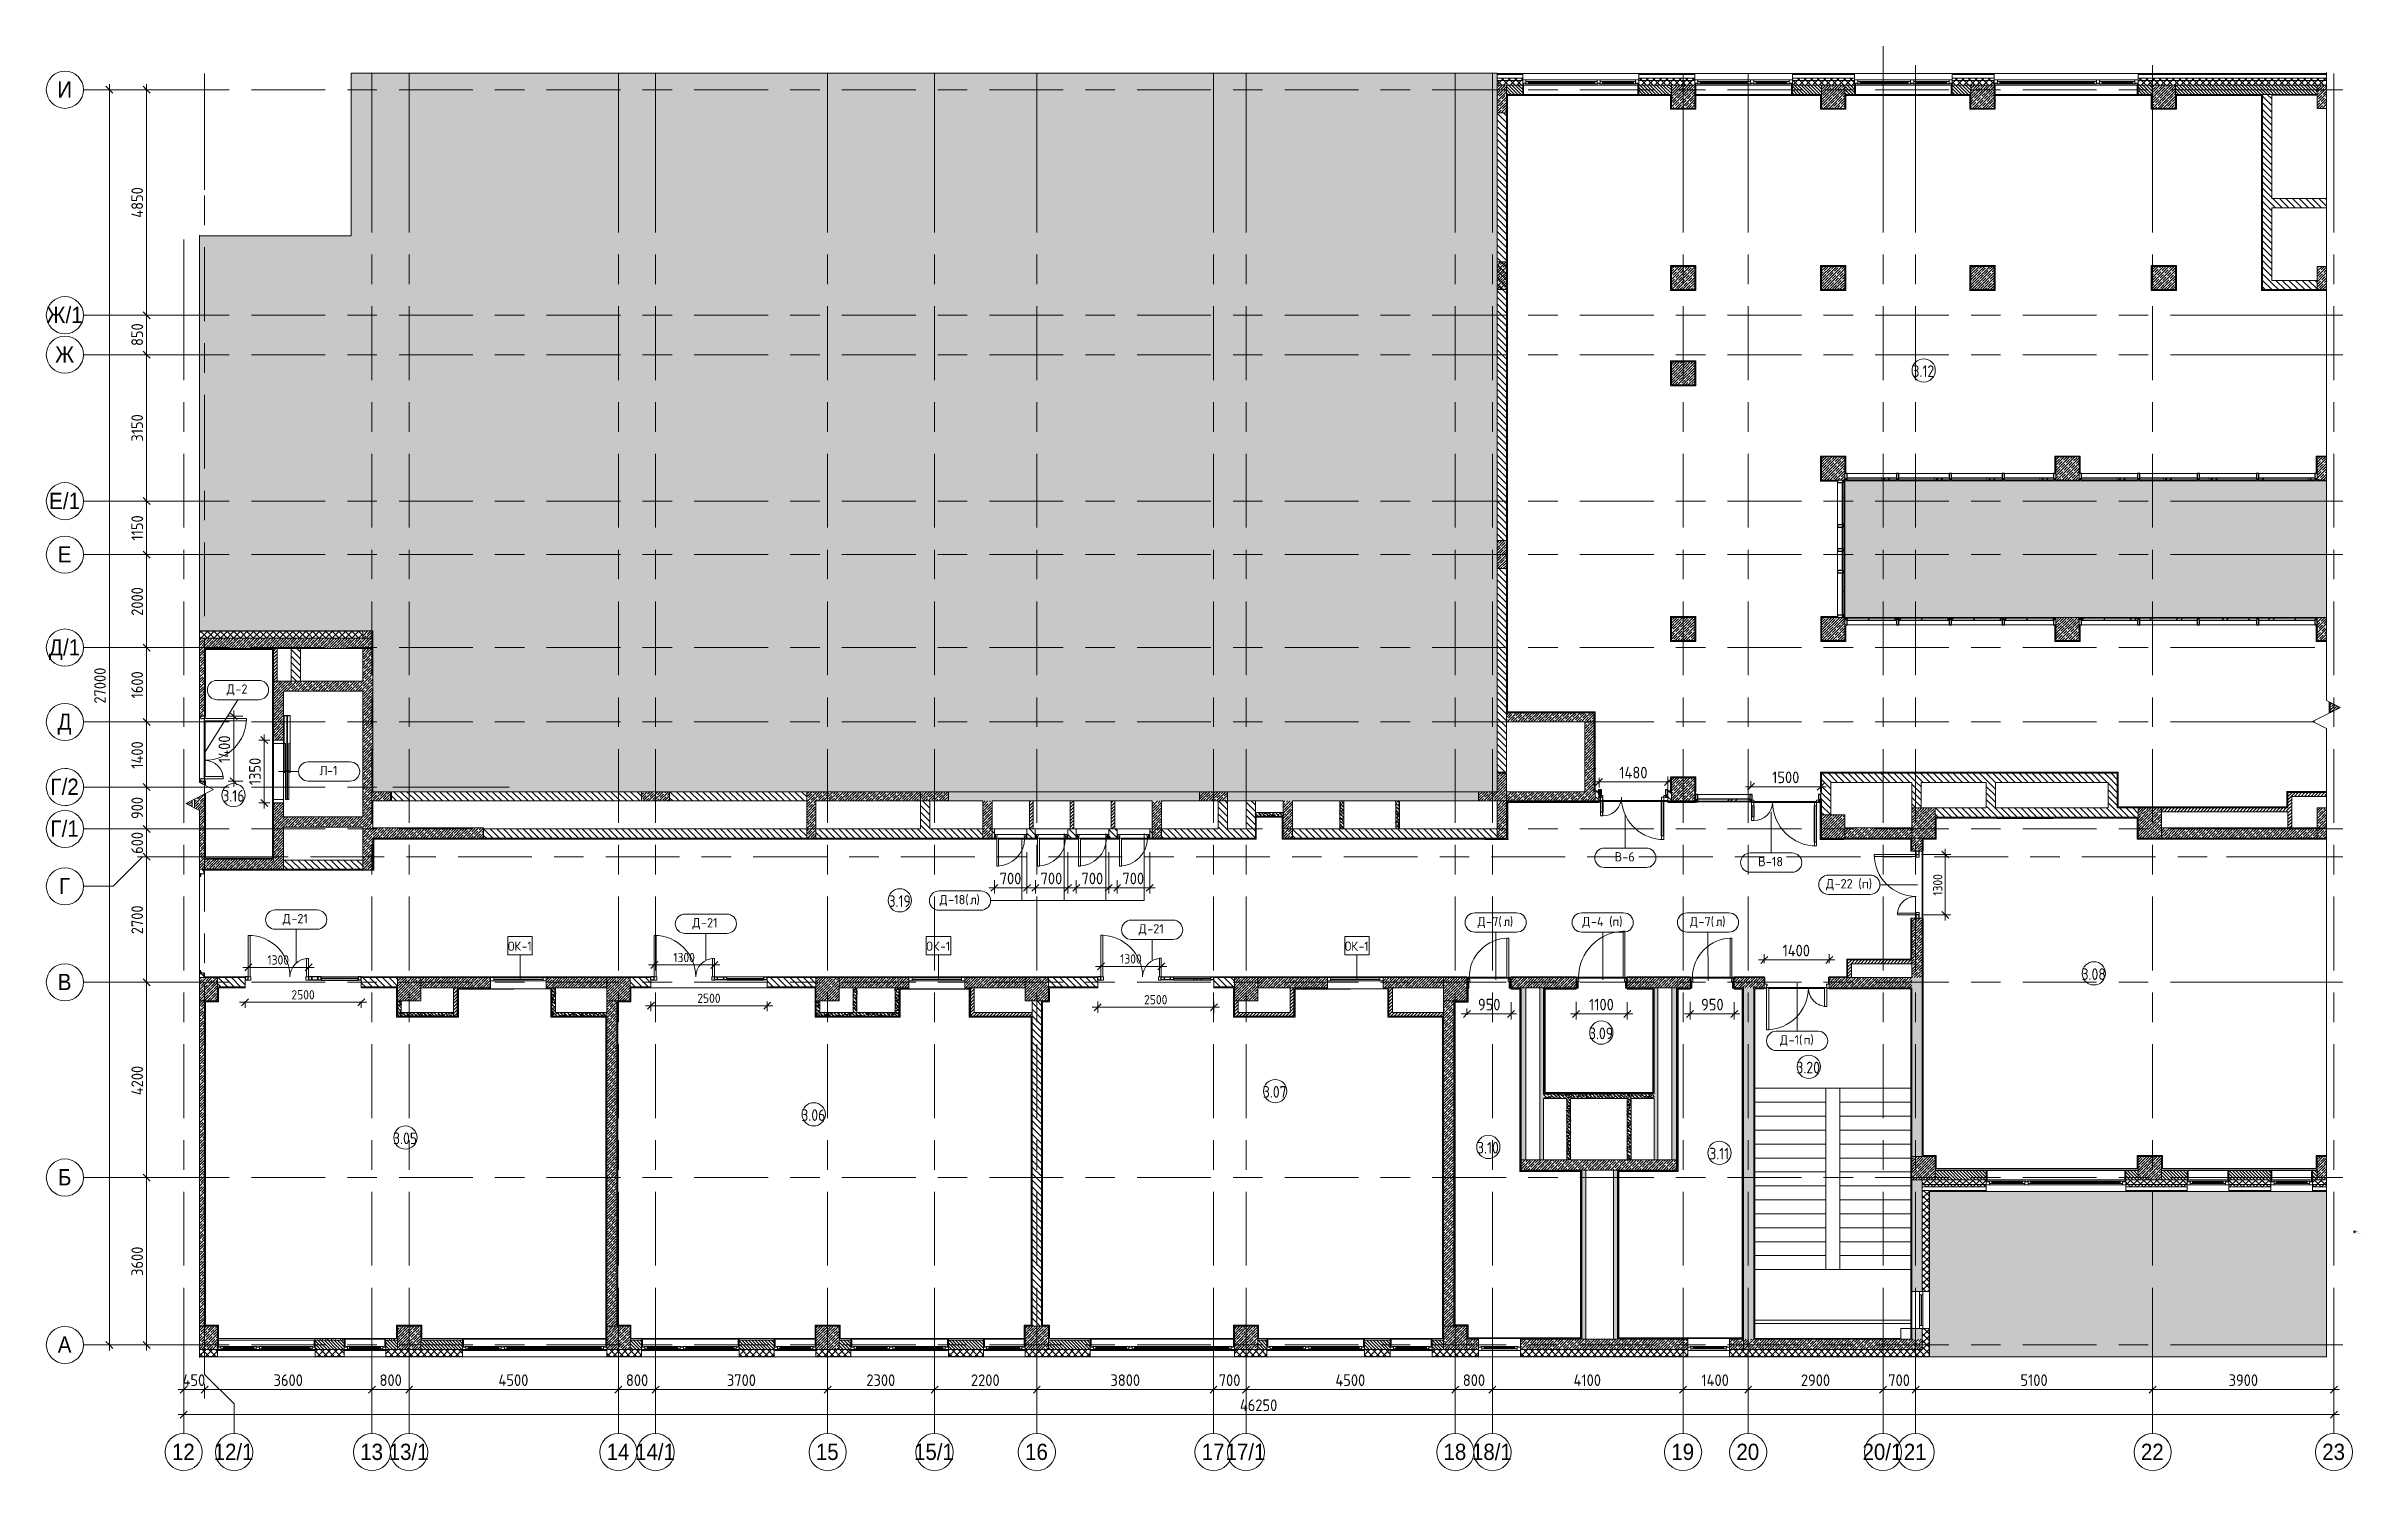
# Model space of a CAD drawing. Header units: millimetres. Extents: x 35355 to 234366, y -8553 to 29000.
# Drawn here: x 35355 to 85156, y -2706 to 27934 of the extents above; entities that cross this region are included whole.
import ezdxf

# ---------------------------------------------------------------- set-up
doc = ezdxf.new("R2010")
doc.units = ezdxf.units.MM
doc.linetypes.add('Осевая', pattern=[3175, 635, -476.25, 1587.5, -476.25])
for name, color, linetype, lineweight in [('A-ANNO-DIMS', 7, 'Continuous', 9), ('A-ANNO-DIMS-100', 7, 'Continuous', 9), ('A-AREA-IDEN', 7, 'Continuous', 9), ('A-DETL', 7, 'Continuous', 9), ('A-DETL-GENF', 7, 'Continuous', 9), ('A-DOOR', 7, 'Continuous', 9), ('A-DOOR-FRAM-2', 7, 'Continuous', 9), ('A-DOOR-IDEN', 7, 'Continuous', 9), ('A-GLAZ', 7, 'Continuous', 9), ('A-GLAZ-1', 7, 'Continuous', 13), ('A-GLAZ-CURT', 7, 'Continuous', 9), ('A-GLAZ-CURT-1', 7, 'Continuous', 25), ('A-GLAZ-CWMG', 7, 'Continuous', 9), ('A-GLAZ-CWMG-1', 7, 'Continuous', 25), ('A-GLAZ-IDEN', 7, 'Continuous', 9), ('A-WALL', 7, 'Continuous', 9), ('G-ANNO-TEXT', 7, 'Continuous', 9), ('I-WALL', 7, 'Continuous', 9), ('S-COLS', 7, 'Continuous', 9), ('S-STRS-1', 7, 'Continuous', 9), ('Ограждение', 7, 'Continuous', 9), ('Оси', 7, 'Continuous', 9), ('Оси-1', 7, 'Continuous', 20), ('Оси-2', 7, 'Осевая', 9), ('Поручни', 7, 'Continuous', 9)]:
    doc.layers.add(name, color=color, linetype=linetype, lineweight=lineweight)
for name, color, linetype, lineweight, true_color in [('A-DETL-GENF-1', 7, 'Continuous', 9, 0xd4d4d4), ('A-DOOR-1', 1, 'Continuous', 9, 0xff0000), ('A-DOOR-2', 1, 'Continuous', 13, 0xff0000), ('A-DOOR-FRAM-1', 1, 'Continuous', 13, 0xff0000), ('A-DOOR-FRAM-3', 1, 'Continuous', 9, 0xff0000), ('A-WALL-1', 7, 'Continuous', 9, 0x3c3c3c), ('A-WALL-FNSH-1', 7, 'Continuous', 9, 0x3c3c3c)]:
    doc.layers.add(name, color=color, linetype=linetype, lineweight=lineweight, true_color=true_color)
doc.styles.add('Arial', font='arial.ttf', dxfattribs={"width": 0.9, "height": 350})
doc.styles.add('GOST Common', font='GOST_Common.ttf', dxfattribs={"width": 0.9, "height": 250})
doc.styles.add('GOST Common_1', font='GOST_Common.ttf', dxfattribs={"height": 200})
doc.styles.add('GOST Common_2', font='GOST_Common.ttf', dxfattribs={"width": 0.9, "height": 3.5})
doc.styles.add('GOST Common_3', font='GOST_Common.ttf', dxfattribs={"width": 0.9, "height": 2.5})
doc.styles.add('ISOCPEUR', font='isocpeur.ttf', dxfattribs={"width": 0.9, "height": 250})
doc.styles.add('ISOCPEUR_1', font='isocpeur.ttf', dxfattribs={"width": 0.9, "height": 200})
doc.styles.add('ISOCPEUR_2', font='isocpeur.ttf', dxfattribs={"width": 0.9, "height": 2.5})
doc.styles.add('ISOCPEUR_3', font='isocpeur.ttf', dxfattribs={"height": 2.5})
doc.dimstyles.new('ISO-2_0_0_9К_Средний_округл2', dxfattribs={"dimscale": 304.8, "dimtxt": 199.196235, "dimasz": 0.492126, "dimexe": 0.393701, "dimexo": 0, "dimgap": 0, "dimtad": 1, "dimdec": 0, "dimrnd": 10, "dimzin": 0, "dimdsep": 46, "dimtxsty": 'ISOCPEUR_1', "dimblk1": 'OBLIQUE', "dimblk2": 'OBLIQUE', "dimsah": 1, "dimcen": 0.09, "dimdle": 0.393701, "dimazin": 0, "dimtfac": 1, "dimtdec": 4, "dimtix": 1, "dimtmove": 0, "dimatfit": 3, "dimfxl": 1, "dimtvp": 1, "dimtolj": 1, "dimtzin": 0, "dimarcsym": 2})
doc.dimstyles.new('ISO-2_5_0_9К_БОЛЬШОЙ', dxfattribs={"dimscale": 304.8, "dimtxt": 248.995294, "dimasz": 0.492126, "dimexe": 0.393701, "dimexo": 0.984252, "dimgap": 0, "dimtad": 1, "dimdec": 0, "dimrnd": 10, "dimzin": 0, "dimdsep": 46, "dimtxsty": 'ISOCPEUR', "dimblk1": 'OBLIQUE', "dimblk2": 'OBLIQUE', "dimsah": 1, "dimcen": 0.09, "dimdle": 0.393701, "dimazin": 0, "dimtfac": 1, "dimtdec": 4, "dimtix": 1, "dimtmove": 0, "dimatfit": 3, "dimfxl": 1, "dimtvp": 1, "dimtolj": 1, "dimtzin": 0, "dimarcsym": 2})
doc.dimstyles.new('ISO-2_5_0_9К_БОЛЬШОЙ_1', dxfattribs={"dimscale": 304.8, "dimtxt": 248.995294, "dimasz": 0.492126, "dimexe": 0.393701, "dimexo": 0.984252, "dimgap": 0, "dimtad": 1, "dimdec": 0, "dimrnd": 10, "dimzin": 0, "dimdsep": 46, "dimtxsty": 'ISOCPEUR', "dimblk1": 'OBLIQUE', "dimblk2": 'OBLIQUE', "dimsah": 1, "dimcen": 0.09, "dimdle": 0.393701, "dimazin": 0, "dimtfac": 1, "dimtdec": 4, "dimtix": 1, "dimtmove": 2, "dimatfit": 3, "dimfxl": 1, "dimtvp": 1, "dimtolj": 1, "dimtzin": 0, "dimarcsym": 2})
pattern_1 = [(45, (0, 0), (-57.02463, 57.02463), []), (45, (57.025, 0), (-57.02463, 57.02463), [100.806, -20.161, 3.353, -16.808])]
pattern_2 = [(135, (0, 0), (-35.35534, -35.35534), [])]
pattern_3 = [(45, (0, 0), (-70.71068, 70.71068), []), (135, (0, 0), (-70.71068, -70.71068), [])]
pattern_4 = [(135, (0, 0), (-70.71068, -70.71068), [])]
pattern_5 = [(135, (0, 0), (-75.43415, -75.43415), [106.68, -17.78, 3.556, -17.78]), (135, (0, 75.39), (-75.43415, -75.43415), []), (50, (0, 0), (127.52922, -11.15758), [13.335, -146.685]), (355, (0, 0), (-24.66966, 133.74002), [10.668, -117.348]), (100.451, (10.63, -0.93), (102.85973, 122.58178), [11.333, -124.663]), (46.184, (0, 35.56), (189.75516, -29.43036), [20.002, -220.027]), (96.636, (15.81, 33.1), (166.1822, 173.1996), [17, -186.995]), (351.184, (0, 35.56), (166.18393, 173.1976), [16.002, -176.022]), (21, (17.78, 26.67), (106.13027, -71.58603), [13.335, -146.685]), (326, (17.78, 26.67), (43.26188, 128.93175), [10.668, -117.348]), (71.451, (26.62, 20.7), (149.39198, 57.34505), [11.333, -124.663]), (37.5, (0, 0), (2.162228, 59.188357), [3.353, -112.573, 3.353, -115.773, -117.793]), (37.5, (0, 0), (2.162228, 59.188357), [-235.052, 3.353, -114.44]), (7.5, (0, 0), (46.773857, 70.12615), [3.353, -64.567, 3.353, -109.906, -44.894]), (7.5, (0, 0), (46.773857, 70.12615), [-181.178, 3.353, -41.542]), (327.5, (-39.65, 0), (94.91367, -4.010093), [3.353, -41.097, 3.353, -135.331, -184.023]), (327.5, (-39.65, 0), (94.91367, -4.010093), [-183.134, 3.353, -180.67]), (317.5, (-57.43, 0), (103.69057, 17.79882), [3.353, -54.432, 3.353, -88.748, -130.683]), (317.5, (-57.43, 0), (103.69057, 17.79882), [-149.885, 3.353, -127.33])]
pattern_6 = [(45, (0, 0), (-35.35534, 35.35534), [])]
pattern_7 = [(0, (0, 0), (121.92, 30.48), [10.058, -81.382, 10.058, -81.382, -487.68]), (0, (0, 0), (121.92, 30.48), [-182.88, 10.058, -172.822, 10.058, -81.382, -213.36]), (0, (0, 0), (121.92, 30.48), [-457.2, 10.058, -50.902, 10.058, -142.342]), (120, (45.72, 15.24), (-87.356454, 90.345817), [10.058, -81.382, 10.058, -81.382, -487.68]), (120, (45.72, 15.24), (-87.356454, 90.345817), [-182.88, 10.058, -172.822, 10.058, -81.382, -213.36]), (120, (45.72, 15.24), (-87.356454, 90.345817), [-457.2, 10.058, -50.902, 10.058, -142.342]), (240, (60.96, 76.2), (-34.563546, -120.825817), [10.058, -81.382, 10.058, -81.382, -487.68]), (240, (60.96, 76.2), (-34.563546, -120.825817), [-182.88, 10.058, -172.822, 10.058, -81.382, -213.36]), (240, (60.96, 76.2), (-34.563546, -120.825817), [-457.2, 10.058, -50.902, 10.058, -142.342])]

msp = doc.modelspace()

# ---------------------------------------------------------------- texts
at = {"layer": 'A-AREA-IDEN', "char_height": 250, "attachment_point": 1, "style": 'GOST Common'}
for s, insert, width in [('3.12', (75493.5, 21071), 606.076), ('3.16', (39141, 11936.3), 606.076), ('3.19', (53470.3, 9670.9), 606.076), ('3.08', (79130, 8100.4), 663.797), ('3.09', (68535.4, 6825.9), 663.797), ('3.20', (72996.7, 6091.3), 663.797), ('3.07', (61521.3, 5568.1), 663.797), ('3.06', (51595.2, 5068.1), 663.797), ('3.05', (42813.7, 4568.1), 663.797), ('3.10', (66128.8, 4366.4), 606.076), ('3.11', (71123.8, 4240.3), 548.354)]:
    msp.add_mtext(s, dxfattribs=dict(at, insert=insert, width=width))
at = {"layer": 'A-DOOR-IDEN', "char_height": 200, "attachment_point": 1, "style": 'GOST Common_1'}
for s, insert, width in [('\\fGOST Common|b0|i0|c204|p34|;Д', (39236.2, 14208.7), 224.472), ('-2', (39421.4, 14208.7), 352.742), ('\\fGOST Common|b0|i0|c204|p34|;Л', (41233.3, 12456.2), 192.405), ('-1', (41392.1, 12456.2), 296.624), ('\\fGOST Common|b0|i0|c204|p34|;В', (69087, 10599.3), 200.422), ('-6', (69252.4, 10599.3), 352.742), ('\\fGOST Common|b0|i0|c204|p34|;В', (72175.2, 10496.3), 200.422), ('-18', (72340.6, 10496.3), 472.996), ('\\fGOST Common|b0|i0|c204|p34|;Д', (73633.6, 10020.2), 224.472), ('-22 (', (73818.8, 10020.2), 713.502), ('\\fGOST Common|b0|i0|c204|p34|;п', (74407.5, 10020.2), 176.371), ('\\fGOST Common|b0|i0|c204|p34|;)', (74553, 10020.2), 96.202), ('\\fGOST Common|b0|i0|c204|p34|;Д', (54567.6, 9678.4), 224.472), ('-18(', (54752.8, 9678.4), 569.198), ('\\fGOST Common|b0|i0|c204|p34|;л', (55222.4, 9678.4), 168.354), ('\\fGOST Common|b0|i0|c204|p34|;)', (55361.4, 9678.4), 96.202), ('\\fGOST Common|b0|i0|c204|p34|;Д', (40439.7, 9269), 224.472), ('-21', (40624.9, 9269), 472.996), ('\\fGOST Common|b0|i0|c204|p34|;Д', (49252, 9180.6), 224.472), ('-21', (49437.2, 9180.6), 472.996), ('\\fGOST Common|b0|i0|c204|p34|;Д', (58849.9, 9050.3), 224.472), ('-21', (59035.1, 9050.3), 472.996), ('\\fGOST Common|b0|i0|c204|p34|;Д', (66139.3, 9207.6), 224.472), ('-7(', (66324.5, 9207.6), 448.945), ('\\fGOST Common|b0|i0|c204|p34|;л', (66694.9, 9207.6), 168.354), ('\\fGOST Common|b0|i0|c204|p34|;)', (66833.9, 9207.6), 96.202), ('\\fGOST Common|b0|i0|c204|p34|;Д', (68391.6, 9207.6), 224.472), ('-4 (', (68576.8, 9207.6), 561.181), ('\\fGOST Common|b0|i0|c204|p34|;п', (69039.8, 9207.6), 176.371), ('\\fGOST Common|b0|i0|c204|p34|;)', (69185.3, 9207.6), 96.202), ('\\fGOST Common|b0|i0|c204|p34|;Д', (70705.9, 9207.6), 224.472), ('-7(', (70891.1, 9207.6), 448.945), ('\\fGOST Common|b0|i0|c204|p34|;л', (71261.5, 9207.6), 168.354), ('\\fGOST Common|b0|i0|c204|p34|;)', (71400.4, 9207.6), 96.202), ('\\fGOST Common|b0|i0|c204|p34|;Д', (72643.5, 6661.1), 224.472), ('-1(', (72828.8, 6661.1), 392.827), ('\\fGOST Common|b0|i0|c204|p34|;п', (73152.9, 6661.1), 176.371), ('\\fGOST Common|b0|i0|c204|p34|;)', (73298.4, 6661.1), 96.202)]:
    msp.add_mtext(s, dxfattribs=dict(at, insert=insert, width=width))
at = {"layer": 'A-GLAZ-IDEN', "char_height": 200, "attachment_point": 1, "style": 'ISOCPEUR_1'}
for s, insert, width in [('ОК', (45283.2, 8676.6), 360.759), ('-1', (45580.9, 8676.6), 266.962), ('ОК', (54283.2, 8676.6), 360.759), ('-1', (54580.9, 8676.6), 266.962), ('ОК', (63283.2, 8676.6), 360.759), ('-1', (63580.9, 8676.6), 266.962)]:
    msp.add_mtext(s, dxfattribs=dict(at, insert=insert, width=width))
at = {"layer": 'G-ANNO-TEXT', "attachment_point": 1}
for s, insert, char_height, width, style in [('\\LУсловные', (84983.1, 2451.8), 3.5, 22.151, 'GOST Common_2'), ('\\LПримечание', (84986.1, 2424.5), 3.5, 28.5, 'GOST Common_2'), ('1. ', (84986.1, 2416), 2.5, 4.249, 'ISOCPEUR_3'), ('2. ', (84986.1, 2411.1), 2.5, 4.89, 'ISOCPEUR_3'), ('отвечать', (84986.1, 2401.3), 2.5, 18.679, 'ISOCPEUR_3'), ('3. ', (84986.1, 2396.4), 2.5, 4.89, 'ISOCPEUR_3'), ('4. ', (84986.1, 2391.5), 2.5, 5.131, 'ISOCPEUR_3'), ('момента', (84986.1, 2406.2), 2.5, 16.435, 'ISOCPEUR_3'), ('+0.000', (84986.7, 2432.1), 2.5, 10.534, 'GOST Common_3'), ('01', (84988.9, 2442.2), 2.5, 3.319, 'GOST Common_3'), ('За', (84989.6, 2416), 2.5, 4.73, 'ISOCPEUR_3'), ('Все', (84990.1, 2411.1), 2.5, 6.413, 'ISOCPEUR_3'), ('Перед', (84990.1, 2396.4), 2.5, 11.063, 'ISOCPEUR_3'), ('\\fISOCPEUR|b0|i0|c204|p34|;О', (84990.3, 2391.5), 2.5, 2.405, 'ISOCPEUR_3'), ('\\fISOCPEUR|b0|i0|c204|p34|; ', (84992.3, 2391.5), 2.5, 1.844, 'ISOCPEUR_3'), ('\\fISOCPEUR|b0|i0|c204|p34|; ', (84993.5, 2416), 2.5, 1.844, 'ISOCPEUR_3'), ('всех', (84993.8, 2391.5), 2.5, 8.338, 'ISOCPEUR_3'), ('отметку', (84995, 2416), 2.5, 16.515, 'ISOCPEUR_3'), ('\\fISOCPEUR|b0|i0|c204|p34|; ', (84995.4, 2411.1), 2.5, 1.844, 'ISOCPEUR_3'), ('материалы', (84996.9, 2411.1), 2.5, 21.004, 'ISOCPEUR_3'), ('\\fISOCPEUR|b0|i0|c204|p34|; ', (84999.2, 2396.4), 2.5, 1.844, 'ISOCPEUR_3'), ('\\fISOCPEUR|b0|i0|c204|p34|; ', (84999.6, 2406.2), 2.5, 1.844, 'ISOCPEUR_3'), ('Номер', (84999.8, 2442.2), 2.5, 10.173, 'GOST Common_3'), ('\\fISOCPEUR|b0|i0|c204|p34|; ', (85000.7, 2391.5), 2.5, 1.844, 'ISOCPEUR_3'), ('заказом', (85000.8, 2396.4), 2.5, 15.553, 'ISOCPEUR_3'), ('Отметка', (85000.9, 2432.1), 2.5, 15.296, 'GOST Common_3'), ('\\L\\fGOST Common|b0|i0|c204|p34|;\\W.9;\\L ', (85001.4, 2451.8), 3.5, 1.299, 'GOST Common_2'), ('их', (85001.2, 2406.2), 2.5, 4.329, 'ISOCPEUR_3'), ('\\fISOCPEUR|b0|i0|c204|p34|; ', (85001.5, 2401.3), 2.5, 1.844, 'ISOCPEUR_3'), ('\\Lобозначения', (85002.5, 2451.8), 3.5, 30.159, 'GOST Common_2'), ('расхождениях', (85002.2, 2391.5), 2.5, 26.456, 'ISOCPEUR_3'), ('нормам', (85003, 2401.3), 2.5, 13.709, 'ISOCPEUR_3'), ('\\fISOCPEUR|b0|i0|c204|p34|; ', (85004.7, 2406.2), 2.5, 1.844, 'ISOCPEUR_3'), ('заказа', (85006.2, 2406.2), 2.5, 13.388, 'ISOCPEUR_3'), ('\\fGOST Common|b0|i0|c204|p34|;\\W.9; ', (85008.2, 2442.2), 2.5, 0.938, 'GOST Common_3'), ('помещения', (85009, 2442.2), 2.5, 18.543, 'GOST Common_3'), (' +0.000 ', (85008.6, 2416), 2.5, 15.392, 'ISOCPEUR_3'), ('\\fGOST Common|b0|i0|c204|p34|;\\W.9; ', (85013.5, 2432.1), 2.5, 0.938, 'GOST Common_3'), ('\\fISOCPEUR|b0|i0|c204|p34|; ', (85013.6, 2396.4), 2.5, 1.844, 'ISOCPEUR_3'), ('\\fISOCPEUR|b0|i0|c204|p34|; ', (85014.2, 2411.1), 2.5, 1.844, 'ISOCPEUR_3'), ('\\fISOCPEUR|b0|i0|c204|p34|; ', (85014.3, 2401.3), 2.5, 1.844, 'ISOCPEUR_3'), ('чистого', (85014.3, 2432.1), 2.5, 13.853, 'GOST Common_3'), ('\\fISOCPEUR|b0|i0|c204|p34|;и', (85015.1, 2396.4), 2.5, 2.165, 'ISOCPEUR_3'), ('должны', (85015.8, 2411.1), 2.5, 13.789, 'ISOCPEUR_3'), ('пожаробезопасности', (85015.8, 2401.3), 2.5, 39.764, 'ISOCPEUR_3'), ('\\fISOCPEUR|b0|i0|c204|p34|; ', (85016.9, 2396.4), 2.5, 1.844, 'ISOCPEUR_3'), ('\\fISOCPEUR|b0|i0|c204|p34|; ', (85017.3, 2406.2), 2.5, 1.844, 'ISOCPEUR_3'), ('монтажем', (85018.4, 2396.4), 2.5, 19.16, 'ISOCPEUR_3'), ('\\fISOCPEUR|b0|i0|c204|p34|;и', (85018.8, 2406.2), 2.5, 2.165, 'ISOCPEUR_3'), ('\\fISOCPEUR|b0|i0|c204|p34|; ', (85020.6, 2406.2), 2.5, 1.844, 'ISOCPEUR_3'), ('принята', (85021.3, 2416), 2.5, 15.954, 'ISOCPEUR_3'), ('поставки', (85022.1, 2406.2), 2.5, 17.797, 'ISOCPEUR_3'), ('\\fISOCPEUR|b0|i0|c204|p34|; ', (85024, 2391.5), 2.5, 1.844, 'ISOCPEUR_3'), ('\\fGOST Common|b0|i0|c204|p34|;\\W.9; ', (85025.7, 2432.1), 2.5, 0.938, 'GOST Common_3'), ('размеров', (85025.6, 2391.5), 2.5, 17.637, 'ISOCPEUR_3'), ('пола', (85026.5, 2432.1), 2.5, 8.009, 'GOST Common_3'), ('\\fISOCPEUR|b0|i0|c204|p34|; ', (85027.1, 2411.1), 2.5, 1.844, 'ISOCPEUR_3'), ('быть', (85028.7, 2411.1), 2.5, 9.46, 'ISOCPEUR_3'), ('\\fGOST Common|b0|i0|c204|p34|;\\W.9; ', (85033.1, 2432.1), 2.5, 0.938, 'GOST Common_3'), ('\\fISOCPEUR|b0|i0|c204|p34|; ', (85034.2, 2396.4), 2.5, 1.844, 'ISOCPEUR_3'), ('\\fISOCPEUR|b0|i0|c204|p34|; ', (85034.5, 2416), 2.5, 1.844, 'ISOCPEUR_3'), ('дверей', (85035.7, 2396.4), 2.5, 12.987, 'ISOCPEUR_3'), ('отметка', (85036, 2416), 2.5, 16.755, 'ISOCPEUR_3'), ('\\fISOCPEUR|b0|i0|c204|p34|; ', (85036.5, 2411.1), 2.5, 1.844, 'ISOCPEUR_3'), ('. ', (85036.8, 2406.2), 2.5, 2.726, 'ISOCPEUR_3'), ('согласованы', (85038, 2411.1), 2.5, 23.89, 'ISOCPEUR_3'), ('Все', (85039.1, 2406.2), 2.5, 6.413, 'ISOCPEUR_3'), (', ', (85040.1, 2391.5), 2.5, 2.886, 'ISOCPEUR_3'), ('указанных', (85042.5, 2391.5), 2.5, 20.042, 'ISOCPEUR_3'), ('\\fISOCPEUR|b0|i0|c204|p34|; ', (85044.3, 2406.2), 2.5, 1.844, 'ISOCPEUR_3'), ('материалы', (85045.9, 2406.2), 2.5, 21.004, 'ISOCPEUR_3'), ('\\fISOCPEUR|b0|i0|c204|p34|;.', (85048.6, 2401.3), 2.5, 0.882, 'ISOCPEUR_3'), ('\\fISOCPEUR|b0|i0|c204|p34|; ', (85049.8, 2416), 2.5, 1.844, 'ISOCPEUR_3'), ('  - ', (85046.5, 2396.4), 2.5, 7.696, 'ISOCPEUR_3'), ('DR01', (85049.8, 2432.2), 2.5, 7.648, 'ISOCPEUR_2'), ('уровня', (85051.4, 2416), 2.5, 12.987, 'ISOCPEUR_3'), ('размер', (85052.8, 2396.4), 2.5, 13.308, 'ISOCPEUR_3'), ('\\fISOCPEUR|b0|i0|c204|p34|; ', (85057.7, 2411.1), 2.5, 1.844, 'ISOCPEUR_3'), ('\\fISOCPEUR|b0|i0|c204|p34|; ', (85059, 2391.5), 2.5, 1.844, 'ISOCPEUR_3'), ('Генеральным', (85059.2, 2411.1), 2.5, 24.532, 'ISOCPEUR_3'), ('на', (85060.6, 2391.5), 2.5, 4.57, 'ISOCPEUR_3'), ('Марка', (85061.4, 2432), 2.5, 10.678, 'GOST Common_3'), ('\\fISOCPEUR|b0|i0|c204|p34|; ', (85062.1, 2416), 2.5, 1.844, 'ISOCPEUR_3'), ('\\fISOCPEUR|b0|i0|c204|p34|; ', (85063.2, 2406.2), 2.5, 1.844, 'ISOCPEUR_3'), ('чистого', (85063.6, 2416), 2.5, 15.392, 'ISOCPEUR_3'), ('\\fISOCPEUR|b0|i0|c204|p34|; ', (85063.8, 2396.4), 2.5, 1.844, 'ISOCPEUR_3'), ('\\fISOCPEUR|b0|i0|c204|p34|; ', (85064.3, 2391.5), 2.5, 1.844, 'ISOCPEUR_3'), ('должны', (85064.7, 2406.2), 2.5, 13.789, 'ISOCPEUR_3'), ('проемов', (85065.3, 2396.4), 2.5, 15.392, 'ISOCPEUR_3'), ('чертеже', (85065.8, 2391.5), 2.5, 16.274, 'ISOCPEUR_3'), ('\\fGOST Common|b0|i0|c204|p34|;\\W.9; ', (85070.3, 2432), 2.5, 0.938, 'GOST Common_3'), ('двери', (85071, 2432), 2.5, 9.741, 'GOST Common_3'), ('\\fISOCPEUR|b0|i0|c204|p34|; ', (85076.1, 2406.2), 2.5, 1.844, 'ISOCPEUR_3'), ('\\fISOCPEUR|b0|i0|c204|p34|; ', (85076.3, 2416), 2.5, 1.844, 'ISOCPEUR_3'), ('быть', (85077.6, 2406.2), 2.5, 9.46, 'ISOCPEUR_3'), ('\\fISOCPEUR|b0|i0|c204|p34|; ', (85078, 2396.4), 2.5, 1.844, 'ISOCPEUR_3'), ('пола', (85077.8, 2416), 2.5, 8.899, 'ISOCPEUR_3'), ('\\fISOCPEUR|b0|i0|c204|p34|; ', (85079.5, 2411.1), 2.5, 1.844, 'ISOCPEUR_3'), (', ', (85079.3, 2391.5), 2.5, 2.886, 'ISOCPEUR_3'), ('уточнять', (85079.5, 2396.4), 2.5, 18.439, 'ISOCPEUR_3'), ('подрядчиком', (85081, 2411.1), 2.5, 24.051, 'ISOCPEUR_3'), ('необходимо', (85081.7, 2391.5), 2.5, 21.886, 'ISOCPEUR_3'), ('\\fISOCPEUR|b0|i0|c204|p34|; ', (85085.2, 2416), 2.5, 1.844, 'ISOCPEUR_3'), ('\\fISOCPEUR|b0|i0|c204|p34|; ', (85085.4, 2406.2), 2.5, 1.844, 'ISOCPEUR_3'), ('первого', (85086.7, 2416), 2.5, 15.152, 'ISOCPEUR_3'), ('сертифицированы', (85086.9, 2406.2), 2.5, 33.992, 'ISOCPEUR_3'), ('\\fISOCPEUR|b0|i0|c204|p34|; ', (85094.7, 2396.4), 2.5, 1.844, 'ISOCPEUR_3'), ('по', (85096.3, 2396.4), 2.5, 4.329, 'ISOCPEUR_3'), ('\\fISOCPEUR|b0|i0|c204|p34|; ', (85099.2, 2416), 2.5, 1.844, 'ISOCPEUR_3'), ('\\fISOCPEUR|b0|i0|c204|p34|; ', (85099.7, 2391.5), 2.5, 1.844, 'ISOCPEUR_3'), ('\\fISOCPEUR|b0|i0|c204|p34|; ', (85099.8, 2396.4), 2.5, 1.844, 'ISOCPEUR_3'), ('этажа', (85100.7, 2416), 2.5, 12.426, 'ISOCPEUR_3'), ('\\fISOCPEUR|b0|i0|c204|p34|; ', (85100.8, 2411.1), 2.5, 1.844, 'ISOCPEUR_3'), ('сообщить', (85101.2, 2391.5), 2.5, 18.439, 'ISOCPEUR_3'), ('месту', (85101.4, 2396.4), 2.5, 11.304, 'ISOCPEUR_3'), ('письменно', (85102.4, 2411.1), 2.5, 19.401, 'ISOCPEUR_3'), ('\\fISOCPEUR|b0|i0|c204|p34|;.', (85110.7, 2396.4), 2.5, 0.882, 'ISOCPEUR_3'), ('\\fISOCPEUR|b0|i0|c204|p34|;.', (85111, 2416), 2.5, 0.882, 'ISOCPEUR_3'), ('\\fISOCPEUR|b0|i0|c204|p34|; ', (85115, 2406.2), 2.5, 1.844, 'ISOCPEUR_3'), ('\\fISOCPEUR|b0|i0|c204|p34|; ', (85116.4, 2391.5), 2.5, 1.844, 'ISOCPEUR_3'), ('на', (85116.5, 2406.2), 2.5, 4.57, 'ISOCPEUR_3'), ('архитектору', (85118, 2391.5), 2.5, 25.173, 'ISOCPEUR_3'), ('\\fISOCPEUR|b0|i0|c204|p34|; ', (85118.4, 2411.1), 2.5, 1.844, 'ISOCPEUR_3'), ('\\fISOCPEUR|b0|i0|c204|p34|;с', (85119.9, 2411.1), 2.5, 1.844, 'ISOCPEUR_3'), ('\\fISOCPEUR|b0|i0|c204|p34|; ', (85120.3, 2406.2), 2.5, 1.844, 'ISOCPEUR_3'), ('\\fISOCPEUR|b0|i0|c204|p34|; ', (85121.4, 2411.1), 2.5, 1.844, 'ISOCPEUR_3'), ('территории', (85121.8, 2406.2), 2.5, 22.768, 'ISOCPEUR_3'), ('Заказчиком', (85122.9, 2411.1), 2.5, 22.367, 'ISOCPEUR_3'), ('\\fISOCPEUR|b0|i0|c204|p34|;.', (85138.7, 2391.5), 2.5, 0.882, 'ISOCPEUR_3'), ('\\fISOCPEUR|b0|i0|c204|p34|; ', (85140.6, 2406.2), 2.5, 1.844, 'ISOCPEUR_3'), ('\\fISOCPEUR|b0|i0|c204|p34|; ', (85141.4, 2411.1), 2.5, 1.844, 'ISOCPEUR_3'), ('России', (85142.1, 2406.2), 2.5, 12.586, 'ISOCPEUR_3'), ('\\fISOCPEUR|b0|i0|c204|p34|;и', (85142.9, 2411.1), 2.5, 2.165, 'ISOCPEUR_3'), ('\\fISOCPEUR|b0|i0|c204|p34|; ', (85144.7, 2411.1), 2.5, 1.844, 'ISOCPEUR_3'), ('АП', (85146.2, 2411.1), 2.5, 5.131, 'ISOCPEUR_3'), ('\\fISOCPEUR|b0|i0|c204|p34|; ', (85150.4, 2411.1), 2.5, 1.844, 'ISOCPEUR_3'), ('до', (85152, 2411.1), 2.5, 4.329, 'ISOCPEUR_3'), ('\\fISOCPEUR|b0|i0|c204|p34|; ', (85152.5, 2406.2), 2.5, 1.844, 'ISOCPEUR_3'), ('\\fISOCPEUR|b0|i0|c204|p34|;и', (85154, 2406.2), 2.5, 2.165, 'ISOCPEUR_3'), ('\\fISOCPEUR|b0|i0|c204|p34|; ', (85155.5, 2411.1), 2.5, 1.844, 'ISOCPEUR_3'), ('\\fISOCPEUR|b0|i0|c204|p34|; ', (85155.8, 2406.2), 2.5, 1.844, 'ISOCPEUR_3')]:
    msp.add_mtext(s, dxfattribs=dict(at, insert=insert, char_height=char_height, width=width, style=style))
at = {"layer": 'Оси', "char_height": 350, "attachment_point": 1, "style": 'Arial'}
for s, insert, width in [('\\fArial|b0|i0|c204|p34|;\\W.9;И', (35590.7, 27181), 389.62), ('\\fArial|b0|i0|c204|p34|;\\W.9;Ж', (35358.5, 22331), 497.848), ('/1', (35769.3, 22331), 454.557), ('\\fArial|b0|i0|c204|p34|;\\W.9;Ж', (35546.1, 21481), 497.848), ('\\fArial|b0|i0|c204|p34|;\\W.9;Е', (35415.2, 18331), 360.759), ('/1', (35712.9, 18331), 454.557), ('\\fArial|b0|i0|c204|p34|;\\W.9;Е', (35602.4, 17181), 360.759), ('\\fArial|b0|i0|c204|p34|;\\W.9;Д', (35412, 15181), 367.975), ('/1', (35715.7, 15181), 454.557), ('\\fArial|b0|i0|c204|p34|;\\W.9;Д', (35599.7, 13581), 367.975), ('\\fArial|b0|i0|c204|p34|;\\W.9;Г', (35441.7, 12181), 295.823), ('/2', (35685.8, 12181), 454.557), ('\\fArial|b0|i0|c204|p34|;\\W.9;Г', (35441.7, 11281), 295.823), ('/1', (35685.8, 11281), 454.557), ('\\fArial|b0|i0|c204|p34|;\\W.9;Г', (35629.4, 10046), 295.823), ('\\fArial|b0|i0|c204|p34|;\\W.9;В', (35602.4, 7981), 360.759), ('\\fArial|b0|i0|c204|p34|;\\W.9;Б', (35605.5, 3781), 353.544), ('\\fArial|b0|i0|c204|p34|;\\W.9;А', (35602.4, 181), 360.759), ('12', (38057.4, -2125.6), 606.076), ('12/1', (38954.7, -2125.6), 1060.633), ('13', (42107.4, -2125.6), 606.076), ('13/1', (42719.7, -2125.6), 1060.633), ('14', (47407.4, -2125.6), 606.076), ('14/1', (48019.7, -2125.6), 1060.633), ('15', (51907.4, -2125.6), 606.076), ('15/1', (54019.7, -2125.6), 1060.633), ('16', (56407.4, -2125.6), 606.076), ('17', (60207.4, -2125.6), 606.076), ('17/1', (60719.7, -2125.6), 1060.633), ('18', (65407.4, -2125.6), 606.076), ('18/1', (66019.7, -2125.6), 1060.633), ('19', (70307.4, -2125.6), 606.076), ('20', (71707.4, -2125.6), 606.076), ('20/1', (74419.7, -2125.6), 1060.633), ('21', (75307.4, -2125.6), 606.076), ('22', (80407.4, -2125.6), 606.076), ('23', (84307.4, -2125.6), 606.076)]:
    msp.add_mtext(s, dxfattribs=dict(at, insert=insert, width=width))

# ---------------------------------------------------------------- blocks, each defined once
blk = doc.blocks.new('BSC_Колонна _Прямоугольная - 500х500-23286270-План заполнения дверных проемов 3 этажа в осях 12-23')
at = {"layer": 'S-COLS'}
h = blk.add_hatch(dxfattribs=at)
h.set_pattern_fill('FP_1', color=256, style=0, pattern_type=2)
h.set_pattern_definition([(45, (-38790, -7650), (-57.02463, 57.02463), []), (45, (-38732.975, -7650), (-57.02463, 57.02463), [100.806, -20.161, 3.353, -16.808])])
h.paths.add_polyline_path([(-137, -250), (250, -250), (250, 250), (-137, 250), (-137, -148)])
for p, q in [((250, 250), (-137, 250)), ((250, -250), (250, 250)), ((-137, -250), (250, -250))]:
    blk.add_line(p, q, dxfattribs=at)
blk = doc.blocks.new('BSC_Колонна _Прямоугольная - 500х500-V1-План заполнения дверных проемов 3 этажа в осях 12-23')
at = {"layer": 'S-COLS'}
h = blk.add_hatch(dxfattribs=at)
h.set_pattern_fill('FP_2', color=256, style=0, pattern_type=2)
h.set_pattern_definition([(45, (-43160, -7650), (-57.02463, 57.02463), []), (45, (-43102.975, -7650), (-57.02463, 57.02463), [100.806, -20.161, 3.353, -16.808])])
h.paths.add_polyline_path([(-250, -250), (250, -250), (250, 250), (-250, 250)])
for p, q in [((250, 250), (-250, 250)), ((-250, 250), (-250, -250)), ((250, -250), (250, 250)), ((-250, -250), (250, -250))]:
    blk.add_line(p, q, dxfattribs=at)
blk = doc.blocks.new('BSC_Колонна _Прямоугольная - 500х500-V2-План заполнения дверных проемов 3 этажа в осях 12-23')
at = {"layer": 'S-COLS'}
h = blk.add_hatch(dxfattribs=at)
h.set_pattern_fill('FP_3', color=256, style=0, pattern_type=2)
h.set_pattern_definition([(45, (-47660, -7650), (-57.02463, 57.02463), []), (45, (-47602.975, -7650), (-57.02463, 57.02463), [100.806, -20.161, 3.353, -16.808])])
h.paths.add_polyline_path([(-250, -250), (250, -250), (250, 250), (-250, 250)])
for p, q in [((250, 250), (-250, 250)), ((-250, 250), (-250, -250)), ((250, -250), (250, 250)), ((-250, -250), (250, -250))]:
    blk.add_line(p, q, dxfattribs=at)
blk = doc.blocks.new('BSC_Колонна _Прямоугольная - 500х500-V3-План заполнения дверных проемов 3 этажа в осях 12-23')
at = {"layer": 'S-COLS'}
h = blk.add_hatch(dxfattribs=at)
h.set_pattern_fill('FP_4', color=256, style=0, pattern_type=2)
h.set_pattern_definition([(45, (-52160, -7650), (-57.02463, 57.02463), []), (45, (-52102.975, -7650), (-57.02463, 57.02463), [100.806, -20.161, 3.353, -16.808])])
h.paths.add_polyline_path([(-250, -250), (250, -250), (250, 250), (-250, 250)])
for p, q in [((250, 250), (-250, 250)), ((-250, 250), (-250, -250)), ((250, -250), (250, 250)), ((-250, -250), (250, -250))]:
    blk.add_line(p, q, dxfattribs=at)
blk = doc.blocks.new('BSC_Колонна _Прямоугольная - 500х500-V4-План заполнения дверных проемов 3 этажа в осях 12-23')
at = {"layer": 'S-COLS'}
h = blk.add_hatch(dxfattribs=at)
h.set_pattern_fill('FP_5', color=256, style=0, pattern_type=2)
h.set_pattern_definition([(45, (-61160, -7650), (-57.02463, 57.02463), []), (45, (-61102.975, -7650), (-57.02463, 57.02463), [100.806, -20.161, 3.353, -16.808])])
h.paths.add_polyline_path([(-250, -250), (250, -250), (250, 250), (-250, 250)])
for p, q in [((250, 250), (-250, 250)), ((-250, 250), (-250, -250)), ((250, -250), (250, 250)), ((-250, -250), (250, -250))]:
    blk.add_line(p, q, dxfattribs=at)
blk = doc.blocks.new('BSC_Колонна _Прямоугольная - 500х500-V5-План заполнения дверных проемов 3 этажа в осях 12-23')
at = {"layer": 'S-COLS'}
h = blk.add_hatch(dxfattribs=at)
h.set_pattern_fill('FP_6', color=256, style=0, pattern_type=2)
h.set_pattern_definition([(45, (-38790, -150), (-57.02463, 57.02463), []), (45, (-38732.975, -150), (-57.02463, 57.02463), [100.806, -20.161, 3.353, -16.808])])
h.paths.add_polyline_path([(-137, -250), (250, -250), (250, 250), (-137, 250)])
for p, q in [((250, 250), (-137, 250)), ((250, -250), (250, 250)), ((-137, -250), (250, -250))]:
    blk.add_line(p, q, dxfattribs=at)
blk = doc.blocks.new('BSC_Колонна _Прямоугольная - 500х500-V6-План заполнения дверных проемов 3 этажа в осях 12-23')
at = {"layer": 'S-COLS'}
h = blk.add_hatch(dxfattribs=at)
h.set_pattern_fill('FP_7', color=256, style=0, pattern_type=2)
h.set_pattern_definition([(45, (-43160, -150), (-57.02463, 57.02463), []), (45, (-43102.975, -150), (-57.02463, 57.02463), [100.806, -20.161, 3.353, -16.808])])
h.paths.add_polyline_path([(-250, -250), (250, -250), (250, 250), (-250, 250)])
for p, q in [((250, 250), (-250, 250)), ((-250, 250), (-250, -250)), ((250, -250), (250, 250)), ((-250, -250), (250, -250))]:
    blk.add_line(p, q, dxfattribs=at)
blk = doc.blocks.new('BSC_Колонна _Прямоугольная - 500х500-V7-План заполнения дверных проемов 3 этажа в осях 12-23')
at = {"layer": 'S-COLS'}
h = blk.add_hatch(dxfattribs=at)
h.set_pattern_fill('FP_8', color=256, style=0, pattern_type=2)
h.set_pattern_definition([(45, (-47660, -150), (-57.02463, 57.02463), []), (45, (-47602.975, -150), (-57.02463, 57.02463), [100.806, -20.161, 3.353, -16.808])])
h.paths.add_polyline_path([(-250, -250), (250, -250), (250, 250), (-250, 250)])
for p, q in [((250, 250), (-250, 250)), ((-250, 250), (-250, -250)), ((250, -250), (250, 250)), ((-250, -250), (250, -250))]:
    blk.add_line(p, q, dxfattribs=at)
blk = doc.blocks.new('BSC_Колонна _Прямоугольная - 500х500-V8-План заполнения дверных проемов 3 этажа в осях 12-23')
at = {"layer": 'S-COLS'}
h = blk.add_hatch(dxfattribs=at)
h.set_pattern_fill('FP_9', color=256, style=0, pattern_type=2)
h.set_pattern_definition([(45, (-52160, -150), (-57.02463, 57.02463), []), (45, (-52102.975, -150), (-57.02463, 57.02463), [100.806, -20.161, 3.353, -16.808])])
h.paths.add_polyline_path([(-250, -250), (250, -250), (250, 250), (-250, 250)])
for p, q in [((250, 250), (-250, 250)), ((-250, 250), (-250, -250)), ((250, -250), (250, 250)), ((-250, -250), (250, -250))]:
    blk.add_line(p, q, dxfattribs=at)
blk = doc.blocks.new('BSC_Колонна _Прямоугольная - 500х500-V9-План заполнения дверных проемов 3 этажа в осях 12-23')
at = {"layer": 'S-COLS'}
h = blk.add_hatch(dxfattribs=at)
h.set_pattern_fill('FP_10', color=256, style=0, pattern_type=2)
h.set_pattern_definition([(45, (-61160, -150), (-57.02463, 57.02463), []), (45, (-61102.975, -150), (-57.02463, 57.02463), [100.806, -20.161, 3.353, -16.808])])
h.paths.add_polyline_path([(-250, -250), (250, -250), (250, 250), (-250, 250)])
for p, q in [((250, 250), (-250, 250)), ((-250, 250), (-250, -250)), ((250, -250), (250, 250)), ((-250, -250), (250, -250))]:
    blk.add_line(p, q, dxfattribs=at)
blk = doc.blocks.new('BSC_Колонна _Прямоугольная - 500х500-V10-План заполнения дверных проемов 3 этажа в осях 12-23')
at = {"layer": 'S-COLS'}
h = blk.add_hatch(dxfattribs=at)
h.set_pattern_fill('FP_11', color=256, style=0, pattern_type=2)
h.set_pattern_definition([(45, (-65660, -150), (-57.02463, 57.02463), []), (45, (-65602.975, -150), (-57.02463, 57.02463), [100.806, -20.161, 3.353, -16.808])])
h.paths.add_polyline_path([(-250, -250), (250, -250), (250, 250), (-250, 250)])
for p, q in [((250, 250), (-250, 250)), ((-250, 250), (-250, -250)), ((250, -250), (250, 250)), ((-250, -250), (250, -250))]:
    blk.add_line(p, q, dxfattribs=at)
blk = doc.blocks.new('BSC_Колонна _Прямоугольная - 500х500-V11-План заполнения дверных проемов 3 этажа в осях 12-23')
at = {"layer": 'S-COLS'}
h = blk.add_hatch(dxfattribs=at)
h.set_pattern_fill('FP_12', color=256, style=0, pattern_type=2)
h.set_pattern_definition([(45, (-75730, -3800), (-57.02463, 57.02463), []), (45, (-75672.975, -3800), (-57.02463, 57.02463), [100.806, -20.161, 3.353, -16.808])])
h.paths.add_polyline_path([(-250, -250), (250, -250), (250, 250), (-250, 250), (-250, 246)])
for p, q in [((250, 250), (-250, 250)), ((-250, 250), (-250, -250)), ((250, -250), (250, 250)), ((-250, -250), (250, -250))]:
    blk.add_line(p, q, dxfattribs=at)
blk = doc.blocks.new('BSC_Колонна _Прямоугольная - 500х500-V12-План заполнения дверных проемов 3 этажа в осях 12-23')
at = {"layer": 'S-COLS'}
h = blk.add_hatch(dxfattribs=at)
h.set_pattern_fill('FP_13', color=256, style=0, pattern_type=2)
h.set_pattern_definition([(45, (-80600, -3800), (-57.02463, 57.02463), []), (45, (-80542.975, -3800), (-57.02463, 57.02463), [100.806, -20.161, 3.353, -16.808])])
h.paths.add_polyline_path([(-250, -250), (250, -250), (250, 250), (-250, 250)])
for p, q in [((250, 250), (-250, 250)), ((-250, 250), (-250, -250)), ((250, -250), (250, 250)), ((-250, -250), (250, -250))]:
    blk.add_line(p, q, dxfattribs=at)
blk = doc.blocks.new('BSC_Колонна _Прямоугольная - 500х500-V13-План заполнения дверных проемов 3 этажа в осях 12-23')
at = {"layer": 'S-COLS'}
h = blk.add_hatch(dxfattribs=at)
h.set_pattern_fill('FP_14', color=256, style=0, pattern_type=2)
h.set_pattern_definition([(45, (-65660, -7650), (-57.02463, 57.02463), []), (45, (-65602.975, -7650), (-57.02463, 57.02463), [100.806, -20.161, 3.353, -16.808])])
h.paths.add_polyline_path([(-250, -250), (250, -250), (250, 22), (220, 22), (220, 30), (250, 30), (250, 250), (-250, 250)])
for p, q in [((220, 250), (-250, 250)), ((-250, 250), (-250, -250)), ((250, -250), (250, 22)), ((-250, -250), (250, -250))]:
    blk.add_line(p, q, dxfattribs=at)
blk = doc.blocks.new('BSC_Колонна _Прямоугольная - 600х600-23205240-План заполнения дверных проемов 3 этажа в осях 12-23')
at = {"layer": 'S-COLS'}
h = blk.add_hatch(dxfattribs=at)
h.set_pattern_fill('FP_15', color=256, style=0, pattern_type=2)
h.set_pattern_definition([(45, (-66460, -12000), (-57.02463, 57.02463), []), (45, (-66402.975, -12000), (-57.02463, 57.02463), [100.806, -20.161, 3.353, -16.808])])
h.paths.add_polyline_path([(-300, -300), (300, -300), (300, 300), (100, 300), (100, -100), (-300, -100), (-300, -178)])
for p, q in [((300, 300), (100, 300)), ((300, -300), (300, 300)), ((-300, -100), (-300, -300)), ((-300, -300), (300, -300))]:
    blk.add_line(p, q, dxfattribs=at)
blk = doc.blocks.new('BSC_Колонна _Прямоугольная - 600х600-V14-План заполнения дверных проемов 3 этажа в осях 12-23')
at = {"layer": 'S-COLS'}
h = blk.add_hatch(dxfattribs=at)
h.set_pattern_fill('FP_16', color=256, style=0, pattern_type=2)
h.set_pattern_definition([(45, (-66460, -17000), (-57.02463, 57.02463), []), (45, (-66402.975, -17000), (-57.02463, 57.02463), [100.806, -20.161, 3.353, -16.808])])
h.paths.add_polyline_path([(100, -300), (300, -300), (300, 300), (100, 300)])
for p, q in [((300, 300), (100, 300)), ((300, -300), (300, 300)), ((100, -300), (300, -300))]:
    blk.add_line(p, q, dxfattribs=at)
blk = doc.blocks.new('BSC_Колонна _Прямоугольная - 500х500-23287078-План заполнения дверных проемов 3 этажа в осях 12-23')
at = {"layer": 'S-COLS'}
h = blk.add_hatch(dxfattribs=at)
h.set_pattern_fill('FP_18', color=256, style=0, pattern_type=2)
h.set_pattern_definition([(45, (-84450, -22950), (-57.02463, 57.02463), []), (45, (-84392.975, -22950), (-57.02463, 57.02463), [100.806, -20.161, 3.353, -16.808])])
h.paths.add_polyline_path([(-250, -250), (-49, -250), (-49, 250), (-250, 250)])
for p, q in [((-49, 250), (-250, 250)), ((-250, 250), (-250, -250)), ((-250, -250), (-49, -250))]:
    blk.add_line(p, q, dxfattribs=at)
blk = doc.blocks.new('BSC_Колонна _Прямоугольная - 600х600-23205375-План заполнения дверных проемов 3 этажа в осях 12-23')
at = {"layer": 'S-COLS'}
h = blk.add_hatch(dxfattribs=at)
h.set_pattern_fill('FP_22', color=256, style=0, pattern_type=2)
h.set_pattern_definition([(45, (-54460, -12000), (-57.02463, 57.02463), []), (45, (-54402.975, -12000), (-57.02463, 57.02463), [100.806, -20.161, 3.353, -16.808])])
h.paths.add_polyline_path([(-300, -300), (300, -300), (300, -100), (-300, -100)])
for p, q in [((-300, -100), (-300, -300)), ((-300, -300), (300, -300)), ((300, -300), (300, -100))]:
    blk.add_line(p, q, dxfattribs=at)
blk = doc.blocks.new('BSC_Колонна _Прямоугольная - 500х500-V16-План заполнения дверных проемов 3 этажа в осях 12-23')
at = {"layer": 'S-COLS'}
h = blk.add_hatch(dxfattribs=at)
h.set_pattern_fill('FP_24', color=256, style=0, pattern_type=2)
h.set_pattern_definition([(45, (-56660, -150), (-57.02463, 57.02463), []), (45, (-56602.975, -150), (-57.02463, 57.02463), [100.806, -20.161, 3.353, -16.808])])
h.paths.add_polyline_path([(-250, -250), (250, -250), (250, 250), (-250, 250)])
for p, q in [((250, 250), (-250, 250)), ((-250, 250), (-250, -250)), ((250, -250), (250, 250)), ((-250, -250), (250, -250))]:
    blk.add_line(p, q, dxfattribs=at)
blk = doc.blocks.new('BSC_Колонна _Прямоугольная - 500х500-V17-План заполнения дверных проемов 3 этажа в осях 12-23')
at = {"layer": 'S-COLS'}
h = blk.add_hatch(dxfattribs=at)
h.set_pattern_fill('FP_25', color=256, style=0, pattern_type=2)
h.set_pattern_definition([(45, (-56660, -7650), (-57.02463, 57.02463), []), (45, (-56602.975, -7650), (-57.02463, 57.02463), [100.806, -20.161, 3.353, -16.808])])
h.paths.add_polyline_path([(-250, -250), (250, -250), (250, 250), (-250, 250)])
for p, q in [((250, 250), (-250, 250)), ((-250, 250), (-250, -250)), ((250, -250), (250, 250)), ((-250, -250), (250, -250))]:
    blk.add_line(p, q, dxfattribs=at)
blk = doc.blocks.new('BSC_Колонна _Прямоугольная - 600х600-V18-План заполнения дверных проемов 3 этажа в осях 12-23')
at = {"layer": 'S-COLS'}
h = blk.add_hatch(dxfattribs=at)
h.set_pattern_fill('FP_26', color=256, style=0, pattern_type=2)
h.set_pattern_definition([(45, (-60460, -12000), (-57.02463, 57.02463), []), (45, (-60402.975, -12000), (-57.02463, 57.02463), [100.806, -20.161, 3.353, -16.808])])
h.paths.add_polyline_path([(-300, -300), (300, -300), (300, -100), (-300, -100), (-300, -178)])
for p, q in [((-300, -100), (-300, -300)), ((-300, -300), (300, -300)), ((300, -300), (300, -100))]:
    blk.add_line(p, q, dxfattribs=at)
blk = doc.blocks.new('120_Окно_СКБ_2Ст - 120_Окно_СКБ_2Ст 3100х2500 _мал_створка слева_ 2-22446355-План заполнения дверных проемов 3 этажа в осях 12-23')
at = {"layer": 'A-GLAZ'}
for p, q in [((1550, -57), (-1550, -57)), ((-1530, -127), (-1500, -127)), ((-1430, -107), (600, -107)), ((600, -117), (-1430, -117)), ((670, -127), (700, -127)), ((770, -107), (1430, -107)), ((1430, -117), (770, -117)), ((1500, -127), (1530, -127))]:
    blk.add_line(p, q, dxfattribs=at)
at = {"layer": 'A-GLAZ-1'}
for p, q in [((-1550, -127), (-1550, -57)), ((-1550, -57), (-1480, -57)), ((-1480, -127), (-1550, -127)), ((-1480, -127), (-1500, -127)), ((-1500, -127), (-1500, -137)), ((-1500, -137), (670, -137)), ((670, -137), (-1500, -137)), ((-1480, -57), (-1480, -127)), ((650, -87), (-1480, -87)), ((-1480, -87), (-1480, -127)), ((-1430, -137), (-1430, -87)), ((600, -137), (600, -87)), ((650, -127), (650, -57)), ((650, -57), (720, -57)), ((650, -127), (650, -87)), ((720, -127), (650, -127)), ((670, -127), (650, -127)), ((670, -137), (670, -127)), ((720, -127), (700, -127)), ((700, -127), (700, -137)), ((700, -137), (1500, -137)), ((1500, -137), (700, -137)), ((720, -57), (720, -127)), ((1480, -87), (720, -87)), ((720, -87), (720, -127)), ((770, -137), (770, -87)), ((1430, -137), (1430, -87)), ((1480, -127), (1480, -57)), ((1480, -57), (1550, -57)), ((1480, -127), (1480, -87)), ((1550, -127), (1480, -127)), ((1500, -127), (1480, -127)), ((1500, -137), (1500, -127)), ((1550, -57), (1550, -127))]:
    blk.add_line(p, q, dxfattribs=at)
blk = doc.blocks.new('120_Окно_СКБ_1Ст - 120_Окно_СКБ_1Ст 900х2500_h_-22445987-План заполнения дверных проемов 3 этажа в осях 12-23')
at = {"layer": 'A-GLAZ'}
for p, q in [((450, -57), (-450, -57)), ((-430, -127), (-400, -127)), ((-330, -107), (330, -107)), ((330, -117), (-330, -117)), ((400, -127), (430, -127))]:
    blk.add_line(p, q, dxfattribs=at)
at = {"layer": 'A-GLAZ-1'}
for p, q in [((-450, -127), (-450, -57)), ((-450, -57), (-380, -57)), ((-380, -127), (-450, -127)), ((-380, -127), (-400, -127)), ((-400, -127), (-400, -137)), ((-400, -137), (400, -137)), ((400, -137), (-400, -137)), ((-380, -57), (-380, -127)), ((380, -87), (-380, -87)), ((-380, -87), (-380, -127)), ((-330, -137), (-330, -87)), ((330, -137), (330, -87)), ((380, -127), (380, -57)), ((380, -57), (450, -57)), ((380, -127), (380, -87)), ((450, -127), (380, -127)), ((400, -127), (380, -127)), ((400, -137), (400, -127)), ((450, -57), (450, -127))]:
    blk.add_line(p, q, dxfattribs=at)
blk = doc.blocks.new('120_Окно_СКБ_1Ст - 120_Окно_СКБ_1Ст 900х2500_h_-V19-План заполнения дверных проемов 3 этажа в осях 12-23')
at = {"layer": 'A-GLAZ'}
for p, q in [((450, -57), (-450, -57)), ((-450, -127), (-400, -127)), ((-330, -107), (330, -107)), ((330, -117), (-330, -117)), ((400, -127), (450, -127))]:
    blk.add_line(p, q, dxfattribs=at)
at = {"layer": 'A-GLAZ-1'}
for p, q in [((-450, -127), (-450, -57)), ((-450, -57), (-380, -57)), ((-380, -127), (-450, -127)), ((-380, -127), (-400, -127)), ((-400, -127), (-400, -137)), ((-400, -137), (400, -137)), ((400, -137), (-400, -137)), ((-380, -57), (-380, -127)), ((380, -87), (-380, -87)), ((-380, -87), (-380, -127)), ((-330, -137), (-330, -87)), ((330, -137), (330, -87)), ((380, -127), (380, -57)), ((380, -57), (450, -57)), ((380, -127), (380, -87)), ((450, -127), (380, -127)), ((400, -127), (380, -127)), ((400, -137), (400, -127)), ((450, -57), (450, -127))]:
    blk.add_line(p, q, dxfattribs=at)
blk = doc.blocks.new('120_Окно_СКБ_2Ст - 120_Окно_СКБ_2Ст 2100х2400 _мал створка справа_-22446225-План заполнения дверных проемов 3 этажа в осях 12-23')
at = {"layer": 'A-GLAZ'}
for p, q in [((1050, -57), (-1050, -57)), ((-1030, -127), (-1000, -127)), ((-930, -107), (100, -107)), ((100, -117), (-930, -117)), ((170, -127), (200, -127)), ((270, -107), (930, -107)), ((930, -117), (270, -117)), ((1000, -127), (1030, -127))]:
    blk.add_line(p, q, dxfattribs=at)
at = {"layer": 'A-GLAZ-1'}
for p, q in [((-1050, -127), (-1050, -57)), ((-1050, -57), (-980, -57)), ((-980, -127), (-1050, -127)), ((-980, -127), (-1000, -127)), ((-1000, -127), (-1000, -137)), ((-1000, -137), (170, -137)), ((170, -137), (-1000, -137)), ((-980, -57), (-980, -127)), ((150, -87), (-980, -87)), ((-980, -87), (-980, -127)), ((-930, -137), (-930, -87)), ((100, -137), (100, -87)), ((150, -127), (150, -57)), ((150, -57), (220, -57)), ((150, -127), (150, -87)), ((220, -127), (150, -127)), ((170, -127), (150, -127)), ((170, -137), (170, -127)), ((220, -127), (200, -127)), ((200, -127), (200, -137)), ((200, -137), (1000, -137)), ((1000, -137), (200, -137)), ((220, -57), (220, -127)), ((980, -87), (220, -87)), ((220, -87), (220, -127)), ((270, -137), (270, -87)), ((930, -137), (930, -87)), ((980, -127), (980, -57)), ((980, -57), (1050, -57)), ((980, -127), (980, -87)), ((1050, -127), (980, -127)), ((1000, -127), (980, -127)), ((1000, -137), (1000, -127)), ((1050, -57), (1050, -127))]:
    blk.add_line(p, q, dxfattribs=at)
blk = doc.blocks.new('120_Окно_СКБ_1Ст - 120_Окно_СКБ_1Ст 900х2500_h_-20664874-План заполнения дверных проемов 3 этажа в осях 12-23')
at = {"layer": 'A-GLAZ'}
for p, q in [((450, -57), (-450, -57)), ((-430, -127), (-400, -127)), ((-330, -107), (330, -107)), ((330, -117), (-330, -117)), ((400, -127), (430, -127))]:
    blk.add_line(p, q, dxfattribs=at)
at = {"layer": 'A-GLAZ-1'}
for p, q in [((-450, -127), (-450, -57)), ((-450, -57), (-380, -57)), ((-380, -127), (-450, -127)), ((-380, -127), (-400, -127)), ((-400, -127), (-400, -137)), ((-400, -137), (400, -137)), ((400, -137), (-400, -137)), ((-380, -57), (-380, -127)), ((380, -87), (-380, -87)), ((-380, -87), (-380, -127)), ((-330, -137), (-330, -87)), ((330, -137), (330, -87)), ((380, -127), (380, -57)), ((380, -57), (450, -57)), ((380, -127), (380, -87)), ((450, -127), (380, -127)), ((400, -127), (380, -127)), ((400, -137), (400, -127)), ((450, -57), (450, -127))]:
    blk.add_line(p, q, dxfattribs=at)
blk = doc.blocks.new('BSC_Колонна _Прямоугольная - 500х500-V20-План заполнения дверных проемов 3 этажа в осях 12-23')
at = {"layer": 'S-COLS'}
h = blk.add_hatch(dxfattribs=at)
h.set_pattern_fill('FP_27', color=256, style=0, pattern_type=2)
h.set_pattern_definition([(45, (-77000, -22950), (-57.02463, 57.02463), []), (45, (-76942.975, -22950), (-57.02463, 57.02463), [100.806, -20.161, 3.353, -16.808])])
h.paths.add_polyline_path([(-250, -250), (250, -250), (250, 250), (-250, 250)])
for p, q in [((250, 250), (-250, 250)), ((-250, 250), (-250, -250)), ((250, -250), (250, 250)), ((-250, -250), (250, -250))]:
    blk.add_line(p, q, dxfattribs=at)
blk = doc.blocks.new('BSC_Колонна _Прямоугольная - 500х500-V21-План заполнения дверных проемов 3 этажа в осях 12-23')
at = {"layer": 'S-COLS'}
h = blk.add_hatch(dxfattribs=at)
h.set_pattern_fill('FP_28', color=256, style=0, pattern_type=2)
h.set_pattern_definition([(45, (-73790, -22950), (-57.02463, 57.02463), []), (45, (-73732.975, -22950), (-57.02463, 57.02463), [100.806, -20.161, 3.353, -16.808])])
h.paths.add_polyline_path([(-250, -250), (250, -250), (250, 250), (-250, 250)])
for p, q in [((250, 250), (-250, 250)), ((-250, 250), (-250, -250)), ((250, -250), (250, 250)), ((-250, -250), (250, -250))]:
    blk.add_line(p, q, dxfattribs=at)
blk = doc.blocks.new('BSC_Колонна _Прямоугольная - 500х500-V22-План заполнения дверных проемов 3 этажа в осях 12-23')
at = {"layer": 'S-COLS'}
h = blk.add_hatch(dxfattribs=at)
h.set_pattern_fill('FP_29', color=256, style=0, pattern_type=2)
h.set_pattern_definition([(45, (-70560, -22950), (-57.02463, 57.02463), []), (45, (-70502.975, -22950), (-57.02463, 57.02463), [100.806, -20.161, 3.353, -16.808])])
h.paths.add_polyline_path([(-250, -250), (250, -250), (250, 250), (-250, 250)])
for p, q in [((250, 250), (-250, 250)), ((-250, 250), (-250, -250)), ((250, -250), (250, 250)), ((-250, -250), (250, -250))]:
    blk.add_line(p, q, dxfattribs=at)
blk = doc.blocks.new('110_Дверь_СКБ_1Ст_Внутренняя1 - Д-7_л__950x2100h_Туалет-21784696-План заполнения дверных проемов 3 этажа в осях 12-23')
at = {"layer": 'A-DOOR'}
h = blk.add_hatch(dxfattribs=at)
h.set_pattern_fill('FP_30', color=256, style=0, pattern_type=2)
h.set_pattern_definition([(135, (1826.41, 174.685), (-14.14214, -14.14214), []), (225, (1826.41, 174.685), (14.14214, -14.14214), [])])
h.paths.add_polyline_path([(462.5, -110), (487.5, -110), (487.5, 110), (462.5, 110)])
at = {"layer": 'A-DOOR-FRAM-2'}
h = blk.add_hatch(dxfattribs=at)
h.set_pattern_fill('FP_31', color=256, style=0, pattern_type=2)
h.set_pattern_definition([(45, (-296.384, 174.685), (-14.1421, 14.1421), []), (135, (-296.384, 174.685), (-14.1421, -14.1421), [])])
h.paths.add_polyline_path([(-437.5, -110), (-437.5, 110), (-462.5, 110), (-462.5, -110)])
at = {"layer": 'A-DOOR-1'}
blk.add_arc((437.5, 110), 850, 90, 180, dxfattribs=at)
at = {"layer": 'A-DOOR-2'}
for p, q in [((437.5, 960), (397.5, 960)), ((397.5, 960), (397.5, 110)), ((437.5, 110), (437.5, 960)), ((397.5, 110), (437.5, 110))]:
    blk.add_line(p, q, dxfattribs=at)
at = {"layer": 'A-DOOR-FRAM-1'}
for p, q in [((-422.5, 118), (-492.5, 118)), ((-492.5, 118), (-492.5, 110)), ((-492.5, 110), (-422.5, 110)), ((-437.5, 110), (-462.5, 110)), ((-462.5, 110), (-462.5, -110)), ((-412.5, 110), (-437.5, 110)), ((-437.5, 110), (-437.5, 30)), ((-437.5, -110), (-437.5, 110)), ((-422.5, 110), (-437.5, 110)), ((-437.5, 110), (-437.5, 109)), ((-437.5, 109), (-422.5, 109)), ((-437.5, 30), (-402.5, 30)), ((-422.5, 30), (-437.5, 30)), ((-437.5, 30), (-437.5, -110)), ((-422.5, 110), (-422.5, 118)), ((-422.5, 109), (-422.5, 110)), ((-422.5, -110), (-422.5, 30)), ((-412.5, 70), (-412.5, 110)), ((-402.5, 70), (-412.5, 70)), ((-402.5, 30), (-402.5, 70)), ((437.5, 70), (427.5, 70)), ((427.5, 70), (427.5, 30)), ((427.5, 30), (462.5, 30)), ((437.5, 110), (437.5, 70)), ((462.5, 110), (437.5, 110)), ((517.5, 118), (447.5, 118)), ((447.5, 118), (447.5, 110)), ((462.5, 110), (447.5, 110)), ((447.5, 110), (447.5, 109)), ((447.5, 110), (517.5, 110)), ((447.5, 109), (462.5, 109)), ((462.5, 30), (447.5, 30)), ((447.5, 30), (447.5, -110)), ((462.5, 30), (462.5, 110)), ((487.5, 110), (462.5, 110)), ((462.5, 110), (462.5, -110)), ((462.5, 109), (462.5, 110)), ((462.5, -110), (462.5, 30)), ((487.5, -110), (487.5, 110)), ((517.5, 110), (517.5, 118)), ((-422.5, -110), (-492.5, -110)), ((-492.5, -110), (-492.5, -118)), ((-492.5, -118), (-422.5, -118)), ((-462.5, -110), (-437.5, -110)), ((-437.5, -110), (-422.5, -110)), ((-422.5, -118), (-422.5, -110)), ((447.5, -110), (462.5, -110)), ((517.5, -110), (447.5, -110)), ((447.5, -110), (447.5, -118)), ((447.5, -118), (517.5, -118)), ((462.5, -110), (487.5, -110)), ((517.5, -118), (517.5, -110))]:
    blk.add_line(p, q, dxfattribs=at)
blk = doc.blocks.new('110_Дверь_СКБ_1Ст_Внутренняя1 - Д-4 1100x2100h_су мгн-31586709-План заполнения дверных проемов 3 этажа в осях 12-23')
at = {"layer": 'A-DOOR'}
h = blk.add_hatch(dxfattribs=at)
h.set_pattern_fill('FP_32', color=256, style=0, pattern_type=2)
h.set_pattern_definition([(135, (1751.41, 174.685), (-14.14214, -14.14214), []), (225, (1751.41, 174.685), (14.14214, -14.14214), [])])
h.paths.add_polyline_path([(562.5, -110), (562.5, 110), (537.5, 110), (537.5, -110)])
at = {"layer": 'A-DOOR-FRAM-2'}
h = blk.add_hatch(dxfattribs=at)
h.set_pattern_fill('FP_33', color=256, style=0, pattern_type=2)
h.set_pattern_definition([(45, (-371.384, 174.685), (-14.1421, 14.1421), []), (135, (-371.384, 174.685), (-14.1421, -14.1421), [])])
h.paths.add_polyline_path([(-512.5, -110), (-512.5, 110), (-537.5, 110), (-537.5, -110)])
at = {"layer": 'A-DOOR-1'}
blk.add_arc((512.5, 110), 1000, 90, 180, dxfattribs=at)
at = {"layer": 'A-DOOR-2'}
for p, q in [((512.5, 1110), (472.5, 1110)), ((472.5, 1110), (472.5, 110)), ((512.5, 110), (512.5, 1110)), ((472.5, 110), (512.5, 110))]:
    blk.add_line(p, q, dxfattribs=at)
at = {"layer": 'A-DOOR-FRAM-1'}
for p, q in [((-497.5, 118), (-567.5, 118)), ((-567.5, 118), (-567.5, 110)), ((-567.5, 110), (-497.5, 110)), ((-512.5, 110), (-537.5, 110)), ((-537.5, 110), (-537.5, -110)), ((-487.5, 110), (-512.5, 110)), ((-512.5, 110), (-512.5, 30)), ((-512.5, -110), (-512.5, 110)), ((-497.5, 110), (-512.5, 110)), ((-512.5, 110), (-512.5, 109)), ((-512.5, 109), (-497.5, 109)), ((-512.5, 30), (-477.5, 30)), ((-497.5, 30), (-512.5, 30)), ((-512.5, 30), (-512.5, -110)), ((-497.5, 110), (-497.5, 118)), ((-497.5, 109), (-497.5, 110)), ((-497.5, -110), (-497.5, 30)), ((-487.5, 70), (-487.5, 110)), ((-477.5, 70), (-487.5, 70)), ((-477.5, 30), (-477.5, 70)), ((512.5, 70), (502.5, 70)), ((502.5, 70), (502.5, 30)), ((502.5, 30), (537.5, 30)), ((512.5, 110), (512.5, 70)), ((537.5, 110), (512.5, 110)), ((592.5, 118), (522.5, 118)), ((522.5, 118), (522.5, 110)), ((537.5, 110), (522.5, 110)), ((522.5, 110), (522.5, 109)), ((522.5, 110), (592.5, 110)), ((522.5, 109), (537.5, 109)), ((537.5, 30), (522.5, 30)), ((522.5, 30), (522.5, -110)), ((537.5, 30), (537.5, 110)), ((562.5, 110), (537.5, 110)), ((537.5, 110), (537.5, -110)), ((537.5, 109), (537.5, 110)), ((537.5, -110), (537.5, 30)), ((562.5, -110), (562.5, 110)), ((592.5, 110), (592.5, 118)), ((-497.5, -110), (-567.5, -110)), ((-567.5, -110), (-567.5, -118)), ((-567.5, -118), (-497.5, -118)), ((-537.5, -110), (-512.5, -110)), ((-512.5, -110), (-497.5, -110)), ((-497.5, -118), (-497.5, -110)), ((522.5, -110), (537.5, -110)), ((592.5, -110), (522.5, -110)), ((522.5, -110), (522.5, -118)), ((522.5, -118), (592.5, -118)), ((537.5, -110), (562.5, -110)), ((592.5, -118), (592.5, -110))]:
    blk.add_line(p, q, dxfattribs=at)
blk = doc.blocks.new('120_Окно_СКБ_1Ст - 120_Окно_СКБ_1Ст 800х2500 EI30-23532001-План заполнения дверных проемов 3 этажа в осях 12-23')
at = {"layer": 'A-GLAZ'}
for p, q in [((400, -57), (-400, -57)), ((-400, -127), (400, -127)), ((330, -87), (-330, -87)), ((330, -97), (-330, -97))]:
    blk.add_line(p, q, dxfattribs=at)
at = {"layer": 'A-GLAZ-1'}
for p, q in [((-400, -127), (-400, -57)), ((-400, -57), (-330, -57)), ((-330, -127), (-400, -127)), ((-330, -57), (-330, -127)), ((330, -127), (330, -57)), ((330, -57), (400, -57)), ((400, -127), (330, -127)), ((400, -57), (400, -127))]:
    blk.add_line(p, q, dxfattribs=at)
blk = doc.blocks.new('120_Окно_СКБ_2Ст - 120_Окно_СКБ_2Ст 3100х2500 _мал_створка слева_ 2-19089248-План заполнения дверных проемов 3 этажа в осях 12-23')
at = {"layer": 'A-GLAZ'}
for p, q in [((1550, -5), (-1550, -5)), ((-1530, -75), (-1500, -75)), ((-1430, -55), (600, -55)), ((600, -65), (-1430, -65)), ((670, -75), (700, -75)), ((770, -55), (1430, -55)), ((1430, -65), (770, -65)), ((1500, -75), (1530, -75))]:
    blk.add_line(p, q, dxfattribs=at)
at = {"layer": 'A-GLAZ-1'}
for p, q in [((-1550, -75), (-1550, -5)), ((-1550, -5), (-1480, -5)), ((-1480, -75), (-1550, -75)), ((-1480, -75), (-1500, -75)), ((-1500, -75), (-1500, -85)), ((-1500, -85), (670, -85)), ((670, -85), (-1500, -85)), ((-1480, -5), (-1480, -75)), ((650, -35), (-1480, -35)), ((-1480, -35), (-1480, -75)), ((-1430, -85), (-1430, -35)), ((600, -85), (600, -35)), ((650, -75), (650, -5)), ((650, -5), (720, -5)), ((650, -75), (650, -35)), ((720, -75), (650, -75)), ((670, -75), (650, -75)), ((670, -85), (670, -75)), ((720, -75), (700, -75)), ((700, -75), (700, -85)), ((700, -85), (1500, -85)), ((1500, -85), (700, -85)), ((720, -5), (720, -75)), ((1480, -35), (720, -35)), ((720, -35), (720, -75)), ((770, -85), (770, -35)), ((1430, -85), (1430, -35)), ((1480, -75), (1480, -5)), ((1480, -5), (1550, -5)), ((1480, -75), (1480, -35)), ((1550, -75), (1480, -75)), ((1500, -75), (1480, -75)), ((1500, -85), (1500, -75)), ((1550, -5), (1550, -75))]:
    blk.add_line(p, q, dxfattribs=at)
blk = doc.blocks.new('120_Окно_СКБ_2Ст - 120_Окно_СКБ_2Ст 2100х2400 _мал створка справа_-19092174-План заполнения дверных проемов 3 этажа в осях 12-23')
at = {"layer": 'A-GLAZ'}
for p, q in [((1050, -5), (-1050, -5)), ((-1030, -75), (-1000, -75)), ((-930, -55), (100, -55)), ((100, -65), (-930, -65)), ((170, -75), (200, -75)), ((270, -55), (930, -55)), ((930, -65), (270, -65)), ((1000, -75), (1030, -75))]:
    blk.add_line(p, q, dxfattribs=at)
at = {"layer": 'A-GLAZ-1'}
for p, q in [((-1050, -75), (-1050, -5)), ((-1050, -5), (-980, -5)), ((-980, -75), (-1050, -75)), ((-980, -75), (-1000, -75)), ((-1000, -75), (-1000, -85)), ((-1000, -85), (170, -85)), ((170, -85), (-1000, -85)), ((-980, -5), (-980, -75)), ((150, -35), (-980, -35)), ((-980, -35), (-980, -75)), ((-930, -85), (-930, -35)), ((100, -85), (100, -35)), ((150, -75), (150, -5)), ((150, -5), (220, -5)), ((150, -75), (150, -35)), ((220, -75), (150, -75)), ((170, -75), (150, -75)), ((170, -85), (170, -75)), ((220, -75), (200, -75)), ((200, -75), (200, -85)), ((200, -85), (1000, -85)), ((1000, -85), (200, -85)), ((220, -5), (220, -75)), ((980, -35), (220, -35)), ((220, -35), (220, -75)), ((270, -85), (270, -35)), ((930, -85), (930, -35)), ((980, -75), (980, -5)), ((980, -5), (1050, -5)), ((980, -75), (980, -35)), ((1050, -75), (980, -75)), ((1000, -75), (980, -75)), ((1000, -85), (1000, -75)), ((1050, -5), (1050, -75))]:
    blk.add_line(p, q, dxfattribs=at)
blk = doc.blocks.new('BSC_Колонна _Прямоугольная - 650х500-23287315-План заполнения дверных проемов 3 этажа в осях 12-23')
at = {"layer": 'S-COLS'}
h = blk.add_hatch(dxfattribs=at)
h.set_pattern_fill('FP_35', color=256, style=0, pattern_type=2)
h.set_pattern_definition([(135, (11225, -75730), (-57.02463, -57.02463), []), (135, (11225, -75672.975), (-57.02463, -57.02463), [100.806, -20.161, 3.353, -16.808])])
h.paths.add_polyline_path([(325, -250), (325, 250), (-325, 250), (-325, -250)])
for p, q in [((325, 250), (-325, 250)), ((-325, 250), (-325, -250)), ((325, -250), (325, 250)), ((-325, -250), (325, -250))]:
    blk.add_line(p, q, dxfattribs=at)
blk = doc.blocks.new('BSC_Колонна _Прямоугольная - 500х500-V23-План заполнения дверных проемов 3 этажа в осях 12-23')
at = {"layer": 'S-COLS'}
h = blk.add_hatch(dxfattribs=at)
h.set_pattern_fill('FP_36', color=256, style=0, pattern_type=2)
h.set_pattern_definition([(45, (-73790, -11150), (-57.02463, 57.02463), []), (45, (-73732.975, -11150), (-57.02463, 57.02463), [100.806, -20.161, 3.353, -16.808])])
h.paths.add_polyline_path([(-250, -250), (250, -250), (250, 250), (-250, 250)])
for p, q in [((250, 250), (-250, 250)), ((-250, 250), (-250, -250)), ((250, -250), (250, 250)), ((-250, -250), (250, -250))]:
    blk.add_line(p, q, dxfattribs=at)
blk = doc.blocks.new('110_Дверь_СКБ_2Ст - Д-1 Лестничная клетка EIS60-24319353-План заполнения дверных проемов 3 этажа в осях 12-23')
at = {"layer": 'A-DOOR-1'}
for centre, radius, start, end in [((662.5, 110), 900, 90, 180), ((-637.5, 110), 400, 360, 90)]:
    blk.add_arc(centre, radius, start, end, dxfattribs=at)
at = {"layer": 'A-DOOR-2'}
for p, q in [((662.5, 1010), (612.5, 1010)), ((612.5, 1010), (612.5, 110)), ((662.5, 110), (662.5, 1010)), ((-637.5, 510), (-637.5, 110)), ((-587.5, 510), (-637.5, 510)), ((-587.5, 110), (-587.5, 510)), ((-637.5, 110), (-587.5, 110)), ((612.5, 110), (662.5, 110))]:
    blk.add_line(p, q, dxfattribs=at)
at = {"layer": 'A-DOOR-FRAM-1'}
for p, q in [((-672.5, 118), (-742.5, 118)), ((-742.5, 118), (-742.5, 110)), ((-742.5, 110), (-672.5, 110)), ((-637.5, 110), (-687.5, 110)), ((-687.5, 110), (-687.5, 30)), ((-687.5, 30), (-627.5, 30)), ((-672.5, 30), (-687.5, 30)), ((-687.5, 30), (-687.5, -110)), ((-672.5, 110), (-672.5, 118)), ((-672.5, -110), (-672.5, 30)), ((-637.5, 60), (-637.5, 110)), ((-627.5, 60), (-637.5, 60)), ((-627.5, 30), (-627.5, 60)), ((662.5, 60), (652.5, 60)), ((652.5, 60), (652.5, 30)), ((652.5, 30), (712.5, 30)), ((662.5, 110), (662.5, 60)), ((712.5, 110), (662.5, 110)), ((767.5, 118), (697.5, 118)), ((697.5, 118), (697.5, 110)), ((697.5, 110), (767.5, 110)), ((712.5, 30), (697.5, 30)), ((697.5, 30), (697.5, -110)), ((712.5, 30), (712.5, 110)), ((712.5, -110), (712.5, 30)), ((767.5, 110), (767.5, 118)), ((-672.5, -110), (-742.5, -110)), ((-742.5, -110), (-742.5, -118)), ((-742.5, -118), (-672.5, -118)), ((-687.5, -110), (-672.5, -110)), ((-672.5, -118), (-672.5, -110)), ((697.5, -110), (712.5, -110)), ((767.5, -110), (697.5, -110)), ((697.5, -110), (697.5, -118)), ((697.5, -118), (767.5, -118)), ((767.5, -118), (767.5, -110))]:
    blk.add_line(p, q, dxfattribs=at)
blk = doc.blocks.new('BSC_Колонна _Прямоугольная - 500х500-V24-План заполнения дверных проемов 3 этажа в осях 12-23')
at = {"layer": 'S-COLS'}
h = blk.add_hatch(dxfattribs=at)
h.set_pattern_fill('FP_37', color=256, style=0, pattern_type=2)
h.set_pattern_definition([(45, (-70560, -15400), (-57.02463, 57.02463), []), (45, (-70502.975, -15400), (-57.02463, 57.02463), [100.806, -20.161, 3.353, -16.808])])
h.paths.add_polyline_path([(-250, -250), (250, -250), (250, 250), (-250, 250)])
for p, q in [((250, 250), (-250, 250)), ((-250, 250), (-250, -250)), ((250, -250), (250, 250)), ((-250, -250), (250, -250))]:
    blk.add_line(p, q, dxfattribs=at)
blk = doc.blocks.new('BSC_Колонна _Прямоугольная - 500х500-V25-План заполнения дверных проемов 3 этажа в осях 12-23')
at = {"layer": 'S-COLS'}
h = blk.add_hatch(dxfattribs=at)
h.set_pattern_fill('FP_38', color=256, style=0, pattern_type=2)
h.set_pattern_definition([(45, (-73790, -15400), (-57.02463, 57.02463), []), (45, (-73732.975, -15400), (-57.02463, 57.02463), [100.806, -20.161, 3.353, -16.808])])
h.paths.add_polyline_path([(-250, -250), (250, -250), (250, 250), (-250, 250), (-250, -122)])
for p, q in [((250, 250), (-250, 250)), ((-250, 250), (-250, -250)), ((250, -250), (250, 250)), ((-250, -250), (250, -250))]:
    blk.add_line(p, q, dxfattribs=at)
blk = doc.blocks.new('BSC_Колонна _Прямоугольная - 500х500-V26-План заполнения дверных проемов 3 этажа в осях 12-23')
at = {"layer": 'S-COLS'}
h = blk.add_hatch(dxfattribs=at)
h.set_pattern_fill('FP_39', color=256, style=0, pattern_type=2)
h.set_pattern_definition([(45, (-78830, -15400), (-57.02463, 57.02463), []), (45, (-78772.975, -15400), (-57.02463, 57.02463), [100.806, -20.161, 3.353, -16.808])])
h.paths.add_polyline_path([(-250, -250), (250, -250), (250, 250), (-250, 250), (-250, -122)])
for p, q in [((-250, 250), (-250, -250)), ((250, -250), (250, 250)), ((-250, -250), (250, -250))]:
    blk.add_line(p, q, dxfattribs=at)
blk = doc.blocks.new('Системная панель - Стекло - 40мм-23562586-План заполнения дверных проемов 3 этажа в осях 12-23')
at = {"layer": 'A-GLAZ-CURT'}
h = blk.add_hatch(dxfattribs=at)
h.set_pattern_fill('FP_40', color=256, style=0, pattern_type=2)
h.set_pattern_definition([(135, (17995.83, -74123), (-282.8427, -282.8427), [200, -600]), (135, (18095.83, -74323), (-282.8427, -282.8427), [600, -200]), (135, (18195.83, -73923), (-282.8427, -282.8427), [200, -600])])
h.paths.add_polyline_path([(464, 0), (-464, 0), (-464, -40), (464, -40)])
at = {"layer": 'A-GLAZ-CURT-1'}
for p, q in [((464, 0), (-464, 0)), ((-464, 0), (-464, -40)), ((464, -40), (464, 0)), ((-464, -40), (464, -40))]:
    blk.add_line(p, q, dxfattribs=at)
blk = doc.blocks.new('Системная панель - Стекло - 40мм-24234994-План заполнения дверных проемов 3 этажа в осях 12-23')
at = {"layer": 'A-GLAZ-CURT-1'}
for p, q in [((243, 0), (-243, 0)), ((-243, 0), (-243, -40)), ((243, -40), (243, 0)), ((-243, -40), (243, -40))]:
    blk.add_line(p, q, dxfattribs=at)
blk = doc.blocks.new('Прямоугольный импост - Импост структурный с накладкой - 160мм Темный-31239176-План заполнения дверных проемов 3 этажа в осях 12-23')
at = {"layer": 'A-GLAZ-CWMG'}
blk.add_line((73883, 17642), (73883, 18550), dxfattribs=at)
blk = doc.blocks.new('Прямоугольный импост - Импост структурный с накладкой - 160мм Темный-31239177-План заполнения дверных проемов 3 этажа в осях 12-23')
at = {"layer": 'A-GLAZ-CWMG'}
blk.add_line((73883, 17125), (73883, 17592), dxfattribs=at)
blk = doc.blocks.new('Прямоугольный импост - Импост структурный с накладкой - 160мм Темный-31239202-План заполнения дверных проемов 3 этажа в осях 12-23')
at = {"layer": 'A-GLAZ-CWMG-1'}
for p, q in [((-50, 40), (-50, 140)), ((-50, 140), (0, 140)), ((-40, 40), (-50, 40)), ((-50, -17), (-50, 0)), ((-50, 0), (-40, 0)), ((-40, 0), (-40, 40)), ((-10, 40), (-10, 0)), ((0, 40), (-10, 40)), ((-10, 0), (0, 0))]:
    blk.add_line(p, q, dxfattribs=at)
blk = doc.blocks.new('Прямоугольный импост - Импост структурный с накладкой - 160мм Темный-31239205-План заполнения дверных проемов 3 этажа в осях 12-23')
at = {"layer": 'A-GLAZ-CWMG-1'}
for p, q in [((0, 140), (-50, 140)), ((-50, 140), (-50, 40)), ((-50, 40), (-40, 40)), ((-40, 0), (-50, 0)), ((-50, 0), (-50, -17)), ((-40, 40), (-40, 0)), ((-10, 0), (-10, 40)), ((-10, 40), (0, 40)), ((0, 0), (-10, 0)), ((-10, -17), (0, -17))]:
    blk.add_line(p, q, dxfattribs=at)
blk = doc.blocks.new('Прямоугольный импост - Импост структурный с накладкой - 160мм Темный-31239180-План заполнения дверных проемов 3 этажа в осях 12-23')
at = {"layer": 'A-GLAZ-CWMG-1'}
for p, q in [((-25, 40), (-25, 140)), ((-25, 140), (25, 140)), ((-15, 40), (-25, 40)), ((-25, -17), (-25, 0)), ((-25, 0), (-15, 0)), ((-15, 0), (-15, 40)), ((15, 40), (15, 0)), ((25, 40), (15, 40)), ((15, 0), (25, 0)), ((25, 140), (25, 40)), ((25, 0), (25, -17))]:
    blk.add_line(p, q, dxfattribs=at)
blk = doc.blocks.new('110_Дверь_СКБ_2Ст - Д-2 1450x2100h_Лестничная клетка EIS60-31576737-План заполнения дверных проемов 3 этажа в осях 12-23')
at = {"layer": 'A-DOOR-1'}
for centre, radius, start, end in [((-638, 110), 900, 0, 90), ((662, 110), 400, 90, 180)]:
    blk.add_arc(centre, radius, start, end, dxfattribs=at)
at = {"layer": 'A-DOOR-2'}
for p, q in [((-638, 1010), (-638, 110)), ((-588, 1010), (-638, 1010)), ((-588, 110), (-588, 1010)), ((662, 510), (612, 510)), ((612, 510), (612, 110)), ((662, 110), (662, 510)), ((-638, 110), (-588, 110)), ((612, 110), (662, 110))]:
    blk.add_line(p, q, dxfattribs=at)
at = {"layer": 'A-DOOR-FRAM-1'}
for p, q in [((-672, 118), (-742, 118)), ((-742, 118), (-742, 110)), ((-742, 110), (-672, 110)), ((-638, 110), (-688, 110)), ((-688, 110), (-688, 30)), ((-688, 30), (-628, 30)), ((-672, 30), (-688, 30)), ((-688, 30), (-688, 3)), ((-672, 110), (-672, 118)), ((-672, 3), (-672, 30)), ((-638, 60), (-638, 110)), ((-628, 60), (-638, 60)), ((-628, 30), (-628, 60)), ((662, 60), (652, 60)), ((652, 60), (652, 30)), ((652, 30), (712, 30)), ((662, 110), (662, 60)), ((712, 110), (662, 110)), ((768, 118), (698, 118)), ((698, 118), (698, 110)), ((698, 110), (768, 110)), ((712, 30), (698, 30)), ((698, 30), (698, 3)), ((712, 30), (712, 110)), ((712, 3), (712, 30)), ((768, 110), (768, 118))]:
    blk.add_line(p, q, dxfattribs=at)
blk = doc.blocks.new('120_Окно_СКБ_2Ст - 120_Окно_СКБ_2Ст 3000х2500 _мал_створка слева_-22809161-План заполнения дверных проемов 3 этажа в осях 12-23')
at = {"layer": 'A-GLAZ'}
for p, q in [((1500, -5), (-1500, -5)), ((-1480, -75), (-1450, -75)), ((-1380, -55), (550, -55)), ((550, -65), (-1380, -65)), ((620, -75), (650, -75)), ((720, -55), (1380, -55)), ((1380, -65), (720, -65)), ((1450, -75), (1480, -75))]:
    blk.add_line(p, q, dxfattribs=at)
at = {"layer": 'A-GLAZ-1'}
for p, q in [((-1500, -75), (-1500, -5)), ((-1500, -5), (-1430, -5)), ((-1430, -75), (-1500, -75)), ((-1430, -75), (-1450, -75)), ((-1450, -75), (-1450, -85)), ((-1450, -85), (620, -85)), ((620, -85), (-1450, -85)), ((-1430, -5), (-1430, -75)), ((600, -35), (-1430, -35)), ((-1430, -35), (-1430, -75)), ((-1380, -85), (-1380, -35)), ((550, -85), (550, -35)), ((600, -75), (600, -5)), ((600, -5), (670, -5)), ((600, -75), (600, -35)), ((670, -75), (600, -75)), ((620, -75), (600, -75)), ((620, -85), (620, -75)), ((670, -75), (650, -75)), ((650, -75), (650, -85)), ((650, -85), (1450, -85)), ((1450, -85), (650, -85)), ((670, -5), (670, -75)), ((1430, -35), (670, -35)), ((670, -35), (670, -75)), ((720, -85), (720, -35)), ((1380, -85), (1380, -35)), ((1430, -75), (1430, -5)), ((1430, -5), (1500, -5)), ((1430, -75), (1430, -35)), ((1500, -75), (1430, -75)), ((1450, -75), (1430, -75)), ((1450, -85), (1450, -75)), ((1500, -5), (1500, -75))]:
    blk.add_line(p, q, dxfattribs=at)
blk = doc.blocks.new('120_Окно_СКБ_1Ст - 120_Окно_СКБ_1Ст 900х2500_h_-19906774-План заполнения дверных проемов 3 этажа в осях 12-23')
at = {"layer": 'A-GLAZ'}
for p, q in [((450, -5), (-450, -5)), ((-430, -75), (-400, -75)), ((-330, -55), (330, -55)), ((330, -65), (-330, -65)), ((400, -75), (430, -75))]:
    blk.add_line(p, q, dxfattribs=at)
at = {"layer": 'A-GLAZ-1'}
for p, q in [((-450, -75), (-450, -5)), ((-450, -5), (-380, -5)), ((-380, -75), (-450, -75)), ((-380, -75), (-400, -75)), ((-400, -75), (-400, -85)), ((-400, -85), (400, -85)), ((400, -85), (-400, -85)), ((-380, -5), (-380, -75)), ((380, -35), (-380, -35)), ((-380, -35), (-380, -75)), ((-330, -85), (-330, -35)), ((330, -85), (330, -35)), ((380, -75), (380, -5)), ((380, -5), (450, -5)), ((380, -75), (380, -35)), ((450, -75), (380, -75)), ((400, -75), (380, -75)), ((400, -85), (400, -75)), ((450, -5), (450, -75))]:
    blk.add_line(p, q, dxfattribs=at)
blk = doc.blocks.new('BSC_Колонна _Прямоугольная - 500х500-V29-План заполнения дверных проемов 3 этажа в осях 12-23')
at = {"layer": 'S-COLS'}
h = blk.add_hatch(dxfattribs=at)
h.set_pattern_fill('FP_41', color=256, style=0, pattern_type=2)
h.set_pattern_definition([(45, (-70560, -20900), (-57.02463, 57.02463), []), (45, (-70502.975, -20900), (-57.02463, 57.02463), [100.806, -20.161, 3.353, -16.808])])
h.paths.add_polyline_path([(-250, -250), (250, -250), (250, 250), (-250, 250)])
for p, q in [((250, 250), (-250, 250)), ((-250, 250), (-250, -250)), ((250, -250), (250, 250)), ((-250, -250), (250, -250))]:
    blk.add_line(p, q, dxfattribs=at)
blk = doc.blocks.new('120_Окно_СКБ_2Ст - 120_Окно_СКБ_2Ст 2500х2500 _мал створка справа_-23206729-План заполнения дверных проемов 3 этажа в осях 12-23')
at = {"layer": 'A-GLAZ'}
for p, q in [((1250, -5), (-1250, -5)), ((-1230, -75), (-1200, -75)), ((-1130, -55), (300, -55)), ((300, -65), (-1130, -65)), ((370, -75), (400, -75)), ((470, -55), (1130, -55)), ((1130, -65), (470, -65)), ((1200, -75), (1230, -75))]:
    blk.add_line(p, q, dxfattribs=at)
at = {"layer": 'A-GLAZ-1'}
for p, q in [((-1250, -75), (-1250, -5)), ((-1250, -5), (-1180, -5)), ((-1180, -75), (-1250, -75)), ((-1180, -75), (-1200, -75)), ((-1200, -75), (-1200, -85)), ((-1200, -85), (370, -85)), ((370, -85), (-1200, -85)), ((-1180, -5), (-1180, -75)), ((350, -35), (-1180, -35)), ((-1180, -35), (-1180, -75)), ((-1130, -85), (-1130, -35)), ((300, -85), (300, -35)), ((350, -75), (350, -5)), ((350, -5), (420, -5)), ((350, -75), (350, -35)), ((420, -75), (350, -75)), ((370, -75), (350, -75)), ((370, -85), (370, -75)), ((420, -75), (400, -75)), ((400, -75), (400, -85)), ((400, -85), (1200, -85)), ((1200, -85), (400, -85)), ((420, -5), (420, -75)), ((1180, -35), (420, -35)), ((420, -35), (420, -75)), ((470, -85), (470, -35)), ((1130, -85), (1130, -35)), ((1180, -75), (1180, -5)), ((1180, -5), (1250, -5)), ((1180, -75), (1180, -35)), ((1250, -75), (1180, -75)), ((1200, -75), (1180, -75)), ((1200, -85), (1200, -75)), ((1250, -5), (1250, -75))]:
    blk.add_line(p, q, dxfattribs=at)
blk = doc.blocks.new('110_Дверь_СКБ_1Ст - д-18 700x2100h_Технический шкаф ЭОМ и СС-23257539-План заполнения дверных проемов 3 этажа в осях 12-23')
at = {"layer": 'A-DOOR'}
h = blk.add_hatch(dxfattribs=at)
h.set_pattern_fill('FP_42', color=256, style=0, pattern_type=2)
h.set_pattern_definition([(135, (1951.41, 164.685), (-14.14214, -14.14214), []), (225, (1951.41, 164.685), (14.14214, -14.14214), [])])
h.paths.add_polyline_path([(362.5, 100), (337.5, 100), (337.5, 20), (362.5, 20), (362.5, 41.6)])
at = {"layer": 'A-DOOR-FRAM-2'}
h = blk.add_hatch(dxfattribs=at)
h.set_pattern_fill('FP_43', color=256, style=0, pattern_type=2)
h.set_pattern_definition([(45, (-171.384, 164.685), (-14.1421, 14.1421), []), (135, (-171.384, 164.685), (-14.1421, -14.1421), [])])
h.paths.add_polyline_path([(-312.5, 100), (-337.5, 100), (-337.5, 20), (-312.5, 20), (-312.5, 41.6)])
at = {"layer": 'A-DOOR-1'}
blk.add_arc((312.5, 100), 600, 90, 180, dxfattribs=at)
at = {"layer": 'A-DOOR-2'}
for p, q in [((312.5, 700), (272.5, 700)), ((272.5, 700), (272.5, 100)), ((312.5, 100), (312.5, 700)), ((272.5, 100), (312.5, 100))]:
    blk.add_line(p, q, dxfattribs=at)
at = {"layer": 'A-DOOR-FRAM-1'}
for p, q in [((-312.5, 100), (-337.5, 100)), ((-337.5, 100), (-337.5, 20)), ((-337.5, 20), (-312.5, 20)), ((-287.5, 100), (-312.5, 100)), ((-312.5, 100), (-312.5, 20)), ((-312.5, 20), (-312.5, 100)), ((-312.5, 20), (-277.5, 20)), ((-287.5, 60), (-287.5, 100)), ((-277.5, 60), (-287.5, 60)), ((-277.5, 20), (-277.5, 60)), ((312.5, 60), (302.5, 60)), ((302.5, 60), (302.5, 20)), ((302.5, 20), (337.5, 20)), ((312.5, 100), (312.5, 60)), ((337.5, 100), (312.5, 100)), ((337.5, 20), (337.5, 100)), ((362.5, 100), (337.5, 100)), ((337.5, 100), (337.5, 20)), ((337.5, 20), (362.5, 20)), ((362.5, 20), (362.5, 100))]:
    blk.add_line(p, q, dxfattribs=at)
at = {"layer": 'A-DOOR-FRAM-3'}
for p, q in [((-287.5, 100), (272.5, 100)), ((302.5, 20), (-277.5, 20))]:
    blk.add_line(p, q, dxfattribs=at)
blk = doc.blocks.new('BSC_Колонна _Прямоугольная - 500х500-V30-План заполнения дверных проемов 3 этажа в осях 12-23')
at = {"layer": 'S-COLS'}
h = blk.add_hatch(dxfattribs=at)
h.set_pattern_fill('FP_44', color=256, style=0, pattern_type=2)
h.set_pattern_definition([(45, (-73790, -18850), (-57.02463, 57.02463), []), (45, (-73732.975, -18850), (-57.02463, 57.02463), [100.806, -20.161, 3.353, -16.808])])
h.paths.add_polyline_path([(-250, -250), (250, -250), (250, 250), (-250, 250), (-250, -116)])
for p, q in [((250, 250), (-250, 250)), ((-250, 250), (-250, -250)), ((250, -250), (250, 250)), ((-250, -250), (250, -250))]:
    blk.add_line(p, q, dxfattribs=at)
blk = doc.blocks.new('BSC_Колонна _Прямоугольная - 500х500-V31-План заполнения дверных проемов 3 этажа в осях 12-23')
at = {"layer": 'S-COLS'}
h = blk.add_hatch(dxfattribs=at)
h.set_pattern_fill('FP_45', color=256, style=0, pattern_type=2)
h.set_pattern_definition([(45, (-78830, -18850), (-57.02463, 57.02463), []), (45, (-78772.975, -18850), (-57.02463, 57.02463), [100.806, -20.161, 3.353, -16.808])])
h.paths.add_polyline_path([(-250, -250), (250, -250), (250, 250), (-250, 250), (-250, -116)])
for p, q in [((250, 250), (-250, 250)), ((-250, 250), (-250, -250)), ((250, -250), (250, 250)), ((-250, -250), (250, -250))]:
    blk.add_line(p, q, dxfattribs=at)
blk = doc.blocks.new('BSC_Колонна _Прямоугольная - 500х500-V32-План заполнения дверных проемов 3 этажа в осях 12-23')
at = {"layer": 'S-COLS'}
h = blk.add_hatch(dxfattribs=at)
h.set_pattern_fill('FP_46', color=256, style=0, pattern_type=2)
h.set_pattern_definition([(45, (-84450, -18850), (-57.02463, 57.02463), []), (45, (-84392.975, -18850), (-57.02463, 57.02463), [100.806, -20.161, 3.353, -16.808])])
h.paths.add_polyline_path([(-250, -250), (-49, -250), (-49, 250), (-250, 250)])
for p, q in [((-49, 250), (-250, 250)), ((-250, 250), (-250, -250)), ((-250, -250), (-49, -250))]:
    blk.add_line(p, q, dxfattribs=at)
blk = doc.blocks.new('BSC_Колонна _Прямоугольная - 500х500-V33-План заполнения дверных проемов 3 этажа в осях 12-23')
at = {"layer": 'S-COLS'}
h = blk.add_hatch(dxfattribs=at)
h.set_pattern_fill('FP_47', color=256, style=0, pattern_type=2)
h.set_pattern_definition([(45, (-80900, -22950), (-57.02463, 57.02463), []), (45, (-80842.975, -22950), (-57.02463, 57.02463), [100.806, -20.161, 3.353, -16.808])])
h.paths.add_polyline_path([(-250, -250), (250, -250), (250, 250), (-250, 250)])
for p, q in [((250, 250), (-250, 250)), ((-250, 250), (-250, -250)), ((250, -250), (250, 250)), ((-250, -250), (250, -250))]:
    blk.add_line(p, q, dxfattribs=at)
blk = doc.blocks.new('Системная панель - Стекло - 40мм-24234969-План заполнения дверных проемов 3 этажа в осях 12-23')
at = {"layer": 'A-GLAZ-CURT'}
h = blk.add_hatch(dxfattribs=at)
h.set_pattern_fill('FP_48', color=256, style=0, pattern_type=2)
h.set_pattern_definition([(45, (-74720, -18507), (-282.8427, 282.8427), [200, -600]), (45, (-74920, -18607), (-282.8427, 282.8427), [600, -200]), (45, (-74520, -18707), (-282.8427, 282.8427), [200, -600])])
h.paths.add_polyline_path([(-71, 0), (540, 0), (540, 40), (-540, 40), (-540, 0)])
at = {"layer": 'A-GLAZ-CURT-1'}
for p, q in [((540, 40), (-540, 40)), ((-540, 40), (-540, 0)), ((-540, 0), (540, 0)), ((540, 0), (540, 40))]:
    blk.add_line(p, q, dxfattribs=at)
blk = doc.blocks.new('Прямоугольный импост - Импост структурный с накладкой - 160мм-23562401-План заполнения дверных проемов 3 этажа в осях 12-23')
at = {"layer": 'A-GLAZ-CWMG'}
blk.add_line((75150, 18747), (74090, 18747), dxfattribs=at)
blk = doc.blocks.new('Прямоугольный импост - Импост структурный с накладкой - 160мм-23618922-План заполнения дверных проемов 3 этажа в осях 12-23')
at = {"layer": 'A-GLAZ-CWMG-1'}
for p, q in [((-50, 0), (-50, 17)), ((-40, 0), (-50, 0)), ((-40, -40), (-40, 0)), ((0, 0), (-10, 0)), ((-10, 0), (-10, -40)), ((0, 17), (0, 7)), ((-50, -140), (-50, -40)), ((-50, -40), (-40, -40)), ((0, -140), (-50, -140)), ((-10, -40), (0, -40))]:
    blk.add_line(p, q, dxfattribs=at)
blk = doc.blocks.new('Прямоугольный импост - Импост структурный с накладкой - 160мм-23618923-План заполнения дверных проемов 3 этажа в осях 12-23')
at = {"layer": 'A-GLAZ-CWMG-1'}
for p, q in [((-50, 17), (-50, 0)), ((-50, 0), (-40, 0)), ((-40, 0), (-40, -40)), ((-10, -40), (-10, 0)), ((-10, 0), (0, 0)), ((0, 7), (0, 17)), ((-40, -40), (-50, -40)), ((-50, -40), (-50, -140)), ((-50, -140), (0, -140)), ((0, -40), (-10, -40))]:
    blk.add_line(p, q, dxfattribs=at)
blk = doc.blocks.new('Системная панель - Стекло - 40мм-24234970-План заполнения дверных проемов 3 этажа в осях 12-23')
at = {"layer": 'A-GLAZ-CURT'}
h = blk.add_hatch(dxfattribs=at)
h.set_pattern_fill('FP_49', color=256, style=0, pattern_type=2)
h.set_pattern_definition([(45, (-76977.5, -18507), (-282.8427, 282.8427), [200, -600]), (45, (-77177.5, -18607), (-282.8427, 282.8427), [600, -200]), (45, (-76777.5, -18707), (-282.8427, 282.8427), [200, -600])])
h.paths.add_polyline_path([(552, 0), (552, 40), (-552, 40), (-552, 0)])
at = {"layer": 'A-GLAZ-CURT-1'}
for p, q in [((552, 40), (-552, 40)), ((-552, 40), (-552, 0)), ((-552, 0), (552, 0)), ((552, 0), (552, 40))]:
    blk.add_line(p, q, dxfattribs=at)
blk = doc.blocks.new('Прямоугольный импост - Импост структурный с накладкой - 160мм-23562410-План заполнения дверных проемов 3 этажа в осях 12-23')
at = {"layer": 'A-GLAZ-CWMG'}
blk.add_line((77420, 18747), (76335, 18747), dxfattribs=at)
blk = doc.blocks.new('Прямоугольный импост - Импост структурный с накладкой - 160мм-23618920-План заполнения дверных проемов 3 этажа в осях 12-23')
at = {"layer": 'A-GLAZ-CWMG-1'}
for p, q in [((-25, 0), (-25, 17)), ((-15, 0), (-25, 0)), ((-15, -40), (-15, 0)), ((25, 0), (15, 0)), ((15, 0), (15, -40)), ((25, 17), (25, 0)), ((-25, -140), (-25, -40)), ((-25, -40), (-15, -40)), ((25, -140), (-25, -140)), ((15, -40), (25, -40)), ((25, -40), (25, -140))]:
    blk.add_line(p, q, dxfattribs=at)
blk = doc.blocks.new('Системная панель - Стекло - 40мм-30335137-План заполнения дверных проемов 3 этажа в осях 12-23')
at = {"layer": 'A-GLAZ-CURT'}
h = blk.add_hatch(dxfattribs=at)
h.set_pattern_fill('FP_50', color=256, style=0, pattern_type=2)
h.set_pattern_definition([(45, (-74720, -15533), (-282.8427, 282.8427), [200, -600]), (45, (-74920, -15633), (-282.8427, 282.8427), [600, -200]), (45, (-74520, -15733), (-282.8427, 282.8427), [200, -600])])
h.paths.add_polyline_path([(540, -40), (540, 0), (-540, 0), (-540, -40), (-71, -40)])
at = {"layer": 'A-GLAZ-CURT-1'}
for p, q in [((540, 0), (-540, 0)), ((-540, 0), (-540, -40)), ((540, -40), (540, 0)), ((-540, -40), (540, -40))]:
    blk.add_line(p, q, dxfattribs=at)
blk = doc.blocks.new('Прямоугольный импост - Импост структурный с накладкой - 160мм-23562329-План заполнения дверных проемов 3 этажа в осях 12-23')
at = {"layer": 'A-GLAZ-CWMG'}
blk.add_line((75150, 15493), (74090, 15493), dxfattribs=at)
blk = doc.blocks.new('Прямоугольный импост - Импост структурный с накладкой - 160мм-30335138-План заполнения дверных проемов 3 этажа в осях 12-23')
at = {"layer": 'A-GLAZ-CWMG-1'}
for p, q in [((-50, 40), (-50, 140)), ((-50, 140), (0, 140)), ((-40, 40), (-50, 40)), ((-50, -17), (-50, 0)), ((-50, 0), (-40, 0)), ((-40, 0), (-40, 40)), ((-10, 40), (-10, 0)), ((0, 40), (-10, 40)), ((-10, 0), (0, 0))]:
    blk.add_line(p, q, dxfattribs=at)
blk = doc.blocks.new('Прямоугольный импост - Импост структурный с накладкой - 160мм-30335139-План заполнения дверных проемов 3 этажа в осях 12-23')
at = {"layer": 'A-GLAZ-CWMG-1'}
for p, q in [((0, 140), (-50, 140)), ((-50, 140), (-50, 40)), ((-50, 40), (-40, 40)), ((-40, 0), (-50, 0)), ((-50, 0), (-50, -17)), ((-40, 40), (-40, 0)), ((-10, 0), (-10, 40)), ((-10, 40), (0, 40)), ((0, 0), (-10, 0))]:
    blk.add_line(p, q, dxfattribs=at)
blk = doc.blocks.new('Системная панель - Стекло - 40мм-30335140-План заполнения дверных проемов 3 этажа в осях 12-23')
at = {"layer": 'A-GLAZ-CURT'}
h = blk.add_hatch(dxfattribs=at)
h.set_pattern_fill('FP_51', color=256, style=0, pattern_type=2)
h.set_pattern_definition([(45, (-76977.5, -15533), (-282.8427, 282.8427), [200, -600]), (45, (-77177.5, -15633), (-282.8427, 282.8427), [600, -200]), (45, (-76777.5, -15733), (-282.8427, 282.8427), [200, -600])])
h.paths.add_polyline_path([(552, -40), (552, 0), (-552, 0), (-552, -40)])
at = {"layer": 'A-GLAZ-CURT-1'}
for p, q in [((552, 0), (-552, 0)), ((-552, 0), (-552, -40)), ((552, -40), (552, 0)), ((-552, -40), (552, -40))]:
    blk.add_line(p, q, dxfattribs=at)
blk = doc.blocks.new('Прямоугольный импост - Импост структурный с накладкой - 160мм-23562331-План заполнения дверных проемов 3 этажа в осях 12-23')
at = {"layer": 'A-GLAZ-CWMG'}
blk.add_line((77420, 15493), (76335, 15493), dxfattribs=at)
blk = doc.blocks.new('Прямоугольный импост - Импост структурный с накладкой - 160мм-30335135-План заполнения дверных проемов 3 этажа в осях 12-23')
at = {"layer": 'A-GLAZ-CWMG-1'}
for p, q in [((-25, 40), (-25, 140)), ((-25, 140), (25, 140)), ((-15, 40), (-25, 40)), ((-25, -17), (-25, 0)), ((-25, 0), (-15, 0)), ((-15, 0), (-15, 40)), ((15, 40), (15, 0)), ((25, 40), (15, 40)), ((15, 0), (25, 0)), ((25, 140), (25, 40)), ((25, 0), (25, -17))]:
    blk.add_line(p, q, dxfattribs=at)
blk = doc.blocks.new('Системная панель - Стекло - 40мм-30335156-План заполнения дверных проемов 3 этажа в осях 12-23')
at = {"layer": 'A-GLAZ-CURT'}
h = blk.add_hatch(dxfattribs=at)
h.set_pattern_fill('FP_52', color=256, style=0, pattern_type=2)
h.set_pattern_definition([(45, (-79832.5, -15533), (-282.8427, 282.8427), [200, -600]), (45, (-80032.5, -15633), (-282.8427, 282.8427), [600, -200]), (45, (-79632.5, -15733), (-282.8427, 282.8427), [200, -600])])
h.paths.add_polyline_path([(613, -40), (613, 0), (-613, 0), (-613, -40)])
at = {"layer": 'A-GLAZ-CURT-1'}
for p, q in [((613, 0), (-613, 0)), ((-613, 0), (-613, -40)), ((613, -40), (613, 0)), ((-613, -40), (613, -40))]:
    blk.add_line(p, q, dxfattribs=at)
blk = doc.blocks.new('Прямоугольный импост - Импост структурный с накладкой - 160мм-23562106-План заполнения дверных проемов 3 этажа в осях 12-23')
at = {"layer": 'A-GLAZ-CWMG'}
blk.add_line((80335, 15493), (79130, 15493), dxfattribs=at)
blk = doc.blocks.new('Прямоугольный импост - Импост структурный с накладкой - 160мм-V34-План заполнения дверных проемов 3 этажа в осях 12-23')
at = {"layer": 'A-GLAZ-CWMG-1'}
for p, q in [((-50, 40), (-50, 140)), ((-50, 140), (0, 140)), ((-40, 40), (-50, 40)), ((-50, -17), (-50, 0)), ((-50, 0), (-40, 0)), ((-40, 0), (-40, 40)), ((-10, 40), (-10, 0)), ((0, 40), (-10, 40)), ((-10, 0), (0, 0)), ((0, 140), (0, 40)), ((0, 0), (0, -17))]:
    blk.add_line(p, q, dxfattribs=at)
blk = doc.blocks.new('Системная панель - Стекло - 40мм-30335157-План заполнения дверных проемов 3 этажа в осях 12-23')
at = {"layer": 'A-GLAZ-CURT'}
h = blk.add_hatch(dxfattribs=at)
h.set_pattern_fill('FP_53', color=256, style=0, pattern_type=2)
h.set_pattern_definition([(45, (-82380, -15533), (-282.8427, 282.8427), [200, -600]), (45, (-82580, -15633), (-282.8427, 282.8427), [600, -200]), (45, (-82180, -15733), (-282.8427, 282.8427), [200, -600])])
h.paths.add_polyline_path([(625, -40), (625, 0), (-625, 0), (-625, -40), (-475, -40)])
at = {"layer": 'A-GLAZ-CURT-1'}
for p, q in [((625, 0), (-625, 0)), ((-625, 0), (-625, -40)), ((625, -40), (625, 0)), ((-625, -40), (625, -40))]:
    blk.add_line(p, q, dxfattribs=at)
blk = doc.blocks.new('Прямоугольный импост - Импост структурный с накладкой - 160мм-23562108-План заполнения дверных проемов 3 этажа в осях 12-23')
at = {"layer": 'A-GLAZ-CWMG'}
blk.add_line((82895, 15493), (81665, 15493), dxfattribs=at)
blk = doc.blocks.new('Системная панель - Стекло - 40мм-23618921-План заполнения дверных проемов 3 этажа в осях 12-23')
at = {"layer": 'A-GLAZ-CURT'}
h = blk.add_hatch(dxfattribs=at)
h.set_pattern_fill('FP_54', color=256, style=0, pattern_type=2)
h.set_pattern_definition([(45, (-79832.5, -18507), (-282.8427, 282.8427), [200, -600]), (45, (-80032.5, -18607), (-282.8427, 282.8427), [600, -200]), (45, (-79632.5, -18707), (-282.8427, 282.8427), [200, -600])])
h.paths.add_polyline_path([(613, 0), (613, 40), (-613, 40), (-613, 0)])
at = {"layer": 'A-GLAZ-CURT-1'}
for p, q in [((613, 40), (-613, 40)), ((-613, 40), (-613, 0)), ((-613, 0), (613, 0)), ((613, 0), (613, 40))]:
    blk.add_line(p, q, dxfattribs=at)
blk = doc.blocks.new('Прямоугольный импост - Импост структурный с накладкой - 160мм-23562040-План заполнения дверных проемов 3 этажа в осях 12-23')
at = {"layer": 'A-GLAZ-CWMG'}
blk.add_line((80335, 18747), (79130, 18747), dxfattribs=at)
blk = doc.blocks.new('Системная панель - Стекло - 40мм-V35-План заполнения дверных проемов 3 этажа в осях 12-23')
at = {"layer": 'A-GLAZ-CURT'}
h = blk.add_hatch(dxfattribs=at)
h.set_pattern_fill('FP_55', color=256, style=0, pattern_type=2)
h.set_pattern_definition([(45, (-83647.5, -18507), (-282.8427, 282.8427), [200, -600]), (45, (-83847.5, -18607), (-282.8427, 282.8427), [600, -200]), (45, (-83447.5, -18707), (-282.8427, 282.8427), [200, -600])])
h.paths.add_polyline_path([(613, 0), (613, 40), (-613, 40), (-613, 0)])
at = {"layer": 'A-GLAZ-CURT-1'}
for p, q in [((613, 40), (-613, 40)), ((-613, 40), (-613, 0)), ((-613, 0), (613, 0)), ((613, 0), (613, 40))]:
    blk.add_line(p, q, dxfattribs=at)
blk = doc.blocks.new('BSC_Колонна _Прямоугольная - 650х500-V36-План заполнения дверных проемов 3 этажа в осях 12-23')
at = {"layer": 'S-COLS'}
h = blk.add_hatch(dxfattribs=at)
h.set_pattern_fill('FP_56', color=256, style=0, pattern_type=2)
h.set_pattern_definition([(135, (11225, -80600), (-57.02463, -57.02463), []), (135, (11225, -80542.975), (-57.02463, -57.02463), [100.806, -20.161, 3.353, -16.808])])
h.paths.add_polyline_path([(325, -250), (325, 250), (-325, 250), (-325, -250)])
for p, q in [((325, 250), (-325, 250)), ((-325, 250), (-325, -250)), ((325, -250), (325, 250)), ((-325, -250), (325, -250))]:
    blk.add_line(p, q, dxfattribs=at)
blk = doc.blocks.new('BSC_Колонна _Прямоугольная - 500х500-V37-План заполнения дверных проемов 3 этажа в осях 12-23')
at = {"layer": 'S-COLS'}
h = blk.add_hatch(dxfattribs=at)
h.set_pattern_fill('FP_57', color=256, style=0, pattern_type=2)
h.set_pattern_definition([(45, (-84450, -3800), (-57.02463, 57.02463), []), (45, (-84392.975, -3800), (-57.02463, 57.02463), [100.806, -20.161, 3.353, -16.808])])
h.paths.add_polyline_path([(-250, -250), (-49, -250), (-49, 250), (-250, 250), (-250, 246)])
for p, q in [((-49, 250), (-250, 250)), ((-250, 250), (-250, -250)), ((-250, -250), (-49, -250))]:
    blk.add_line(p, q, dxfattribs=at)
blk = doc.blocks.new('Системная панель - Стекло - 40мм-V38-План заполнения дверных проемов 3 этажа в осях 12-23')
at = {"layer": 'A-GLAZ-CURT'}
h = blk.add_hatch(dxfattribs=at)
h.set_pattern_fill('FP_58', color=256, style=0, pattern_type=2)
h.set_pattern_definition([(45, (-81100, -15533), (-282.8427, 282.8427), [200, -600]), (45, (-81300, -15633), (-282.8427, 282.8427), [600, -200]), (45, (-80900, -15733), (-282.8427, 282.8427), [200, -600])])
h.paths.add_polyline_path([(625, -40), (625, 0), (-625, 0), (-625, -40)])
at = {"layer": 'A-GLAZ-CURT-1'}
for p, q in [((625, 0), (-625, 0)), ((-625, 0), (-625, -40)), ((625, -40), (625, 0)), ((-625, -40), (625, -40))]:
    blk.add_line(p, q, dxfattribs=at)
blk = doc.blocks.new('Системная панель - Стекло - 40мм-23618924-План заполнения дверных проемов 3 этажа в осях 12-23')
at = {"layer": 'A-GLAZ-CURT'}
h = blk.add_hatch(dxfattribs=at)
h.set_pattern_fill('FP_59', color=256, style=0, pattern_type=2)
h.set_pattern_definition([(45, (-82380, -18507), (-282.8427, 282.8427), [200, -600]), (45, (-82580, -18607), (-282.8427, 282.8427), [600, -200]), (45, (-82180, -18707), (-282.8427, 282.8427), [200, -600])])
h.paths.add_polyline_path([(-625, 0), (625, 0), (625, 40), (-625, 40)])
at = {"layer": 'A-GLAZ-CURT-1'}
for p, q in [((625, 40), (-625, 40)), ((-625, 40), (-625, 0)), ((-625, 0), (625, 0)), ((625, 0), (625, 40))]:
    blk.add_line(p, q, dxfattribs=at)
blk = doc.blocks.new('Прямоугольный импост - Импост структурный с накладкой - 160мм-23562109-План заполнения дверных проемов 3 этажа в осях 12-23')
at = {"layer": 'A-GLAZ-CWMG'}
blk.add_line((81615, 15493), (80385, 15493), dxfattribs=at)
blk = doc.blocks.new('Прямоугольный импост - Импост структурный с накладкой - 160мм-30335136-План заполнения дверных проемов 3 этажа в осях 12-23')
at = {"layer": 'A-GLAZ-CWMG-1'}
for p, q in [((-25, 40), (-25, 140)), ((-25, 140), (25, 140)), ((-15, 40), (-25, 40)), ((-25, -17), (-25, 0)), ((-25, 0), (-15, 0)), ((-15, 0), (-15, 40)), ((15, 40), (15, 0)), ((25, 40), (15, 40)), ((15, 0), (25, 0)), ((25, 140), (25, 40)), ((25, 0), (25, -17))]:
    blk.add_line(p, q, dxfattribs=at)
blk = doc.blocks.new('Прямоугольный импост - Импост структурный с накладкой - 160мм-22751478-План заполнения дверных проемов 3 этажа в осях 12-23')
at = {"layer": 'A-GLAZ-CWMG'}
blk.add_line((82895, 18747), (81665, 18747), dxfattribs=at)
blk = doc.blocks.new('Системная панель - Стекло - 40мм-V39-План заполнения дверных проемов 3 этажа в осях 12-23')
at = {"layer": 'A-GLAZ-CURT'}
h = blk.add_hatch(dxfattribs=at)
h.set_pattern_fill('FP_60', color=256, style=0, pattern_type=2)
h.set_pattern_definition([(45, (-81100, -18507), (-282.8427, 282.8427), [200, -600]), (45, (-81300, -18607), (-282.8427, 282.8427), [600, -200]), (45, (-80900, -18707), (-282.8427, 282.8427), [200, -600])])
h.paths.add_polyline_path([(625, 0), (625, 40), (-625, 40), (-625, 0)])
at = {"layer": 'A-GLAZ-CURT-1'}
for p, q in [((625, 40), (-625, 40)), ((-625, 40), (-625, 0)), ((-625, 0), (625, 0)), ((625, 0), (625, 40))]:
    blk.add_line(p, q, dxfattribs=at)
blk = doc.blocks.new('Системная панель - Стекло - 40мм-V40-План заполнения дверных проемов 3 этажа в осях 12-23')
at = {"layer": 'A-GLAZ-CURT'}
h = blk.add_hatch(dxfattribs=at)
h.set_pattern_fill('FP_61', color=256, style=0, pattern_type=2)
h.set_pattern_definition([(45, (-83647.5, -15533), (-282.8427, 282.8427), [200, -600]), (45, (-83847.5, -15633), (-282.8427, 282.8427), [600, -200]), (45, (-83447.5, -15733), (-282.8427, 282.8427), [200, -600])])
h.paths.add_polyline_path([(613, -40), (613, 0), (-613, 0), (-613, -40)])
at = {"layer": 'A-GLAZ-CURT-1'}
for p, q in [((613, 0), (-613, 0)), ((-613, 0), (-613, -40)), ((613, -40), (613, 0)), ((-613, -40), (613, -40))]:
    blk.add_line(p, q, dxfattribs=at)
blk = doc.blocks.new('Прямоугольный импост - Импост структурный с накладкой - 160мм-23562112-План заполнения дверных проемов 3 этажа в осях 12-23')
at = {"layer": 'A-GLAZ-CWMG'}
blk.add_line((84150, 15493), (82945, 15493), dxfattribs=at)
blk = doc.blocks.new('Системная панель - Стекло - 40мм-V41-План заполнения дверных проемов 3 этажа в осях 12-23')
at = {"layer": 'A-GLAZ-CURT'}
h = blk.add_hatch(dxfattribs=at)
h.set_pattern_fill('FP_62', color=256, style=0, pattern_type=2)
h.set_pattern_definition([(45, (-75842.5, -18507), (-282.8427, 282.8427), [200, -600]), (45, (-76042.5, -18607), (-282.8427, 282.8427), [600, -200]), (45, (-75642.5, -18707), (-282.8427, 282.8427), [200, -600])])
h.paths.add_polyline_path([(-552, 0), (552, 0), (552, 40), (-552, 40)])
at = {"layer": 'A-GLAZ-CURT-1'}
for p, q in [((552, 40), (-552, 40)), ((-552, 40), (-552, 0)), ((-552, 0), (552, 0)), ((552, 0), (552, 40))]:
    blk.add_line(p, q, dxfattribs=at)
blk = doc.blocks.new('Системная панель - Стекло - 40мм-V42-План заполнения дверных проемов 3 этажа в осях 12-23')
at = {"layer": 'A-GLAZ-CURT'}
h = blk.add_hatch(dxfattribs=at)
h.set_pattern_fill('FP_63', color=256, style=0, pattern_type=2)
h.set_pattern_definition([(45, (-75842.5, -15533), (-282.8427, 282.8427), [200, -600]), (45, (-76042.5, -15633), (-282.8427, 282.8427), [600, -200]), (45, (-75642.5, -15733), (-282.8427, 282.8427), [200, -600])])
h.paths.add_polyline_path([(552, -40), (552, 0), (-552, 0), (-552, -40), (258, -40)])
at = {"layer": 'A-GLAZ-CURT-1'}
for p, q in [((552, 0), (-552, 0)), ((-552, 0), (-552, -40)), ((552, -40), (552, 0)), ((-552, -40), (552, -40))]:
    blk.add_line(p, q, dxfattribs=at)
blk = doc.blocks.new('Прямоугольный импост - Импост структурный с накладкой - 160мм-23562332-План заполнения дверных проемов 3 этажа в осях 12-23')
at = {"layer": 'A-GLAZ-CWMG'}
blk.add_line((76285, 15493), (75200, 15493), dxfattribs=at)
blk = doc.blocks.new('Системная панель - Стекло - 40мм-V43-План заполнения дверных проемов 3 этажа в осях 12-23')
at = {"layer": 'A-GLAZ-CURT'}
h = blk.add_hatch(dxfattribs=at)
h.set_pattern_fill('FP_64', color=256, style=0, pattern_type=2)
h.set_pattern_definition([(45, (-78100, -15533), (-282.8427, 282.8427), [200, -600]), (45, (-78300, -15633), (-282.8427, 282.8427), [600, -200]), (45, (-77900, -15733), (-282.8427, 282.8427), [200, -600])])
h.paths.add_polyline_path([(540, -40), (540, 0), (-540, 0), (-540, -40)])
at = {"layer": 'A-GLAZ-CURT-1'}
for p, q in [((540, 0), (-540, 0)), ((-540, 0), (-540, -40)), ((540, -40), (540, 0)), ((-540, -40), (540, -40))]:
    blk.add_line(p, q, dxfattribs=at)
blk = doc.blocks.new('Прямоугольный импост - Импост структурный с накладкой - 160мм-23562335-План заполнения дверных проемов 3 этажа в осях 12-23')
at = {"layer": 'A-GLAZ-CWMG'}
blk.add_line((78530, 15493), (77470, 15493), dxfattribs=at)
blk = doc.blocks.new('Системная панель - Стекло - 40мм-V44-План заполнения дверных проемов 3 этажа в осях 12-23')
at = {"layer": 'A-GLAZ-CURT'}
h = blk.add_hatch(dxfattribs=at)
h.set_pattern_fill('FP_65', color=256, style=0, pattern_type=2)
h.set_pattern_definition([(45, (-78100, -18507), (-282.8427, 282.8427), [200, -600]), (45, (-78300, -18607), (-282.8427, 282.8427), [600, -200]), (45, (-77900, -18707), (-282.8427, 282.8427), [200, -600])])
h.paths.add_polyline_path([(540, 0), (540, 40), (-540, 40), (-540, 0)])
at = {"layer": 'A-GLAZ-CURT-1'}
for p, q in [((540, 40), (-540, 40)), ((-540, 40), (-540, 0)), ((-540, 0), (540, 0)), ((540, 0), (540, 40))]:
    blk.add_line(p, q, dxfattribs=at)
blk = doc.blocks.new('Системная панель - Стекло - 40мм-23562590-План заполнения дверных проемов 3 этажа в осях 12-23')
at = {"layer": 'A-GLAZ-CURT'}
h = blk.add_hatch(dxfattribs=at)
h.set_pattern_fill('FP_66', color=256, style=0, pattern_type=2)
h.set_pattern_definition([(135, (16054.17, -74123), (-282.8427, -282.8427), [200, -600]), (135, (16154.17, -74323), (-282.8427, -282.8427), [600, -200]), (135, (16254.17, -73923), (-282.8427, -282.8427), [200, -600])])
h.paths.add_polyline_path([(464, 0), (-464, 0), (-464, -40), (464, -40)])
at = {"layer": 'A-GLAZ-CURT-1'}
for p, q in [((464, 0), (-464, 0)), ((-464, 0), (-464, -40)), ((464, -40), (464, 0)), ((-464, -40), (464, -40))]:
    blk.add_line(p, q, dxfattribs=at)
blk = doc.blocks.new('DOR_Дверь лифта - 1350х2050h-19118285-План заполнения дверных проемов 3 этажа в осях 12-23')
at = {"layer": 'A-DOOR-1'}
for p, q in [((600, 110), (-600, 110)), ((-600, 110), (-600, -110)), ((600, -110), (600, 110)), ((-600, -110), (600, -110)), ((-600, -150), (-600, -180)), ((20, -150), (-600, -150)), ((-600, -180), (20, -180)), ((-600, -190), (-600, -220)), ((20, -190), (-600, -190)), ((-600, -220), (20, -220)), ((-20, -120), (-20, -150)), ((600, -120), (-20, -120)), ((-20, -150), (600, -150)), ((-20, -220), (-20, -250)), ((600, -220), (-20, -220)), ((-20, -250), (600, -250)), ((20, -180), (20, -150)), ((20, -220), (20, -190)), ((600, -150), (600, -120)), ((600, -250), (600, -220))]:
    blk.add_line(p, q, dxfattribs=at)
at = {"layer": 'A-DOOR-2'}
for p, q in [((-600, 125), (-720, 125)), ((-720, 125), (-720, 110)), ((-720, 110), (-600, 110)), ((-675, 110), (-675, -110)), ((-600, 110), (-675, 110)), ((-600, 110), (-600, 125)), ((720, 125), (600, 125)), ((600, 125), (600, 110)), ((675, 110), (600, 110)), ((600, 110), (720, 110)), ((675, -110), (675, 110)), ((720, 110), (720, 125)), ((-675, -110), (-600, -110)), ((600, -110), (675, -110))]:
    blk.add_line(p, q, dxfattribs=at)
at = {"layer": 'A-DOOR-FRAM-1'}
for p, q in [((1200, -180), (20, -180)), ((20, -180), (20, -183)), ((20, -183), (1203, -183)), ((1203, -187), (20, -187)), ((20, -187), (20, -190)), ((20, -190), (1200, -190)), ((600, -117), (600, -120)), ((1203, -117), (600, -117)), ((600, -120), (1200, -120)), ((600, -250), (600, -253)), ((1200, -250), (600, -250)), ((600, -253), (1203, -253)), ((1200, -120), (1200, -180)), ((1200, -190), (1200, -250)), ((1203, -183), (1203, -117)), ((1203, -253), (1203, -187))]:
    blk.add_line(p, q, dxfattribs=at)
blk = doc.blocks.new('Системная панель - Стекло - 40мм-24234995-План заполнения дверных проемов 3 этажа в осях 12-23')
at = {"layer": 'A-GLAZ-CURT'}
h = blk.add_hatch(dxfattribs=at)
h.set_pattern_fill('FP_67', color=256, style=0, pattern_type=2)
h.set_pattern_definition([(135, (16766.67, -74123), (-282.8427, -282.8427), [200, -600]), (135, (16866.67, -74323), (-282.8427, -282.8427), [600, -200]), (135, (16966.67, -73923), (-282.8427, -282.8427), [200, -600])])
h.paths.add_polyline_path([(218, -40), (218, 0), (-218, 0), (-218, -40), (-140, -40)])
at = {"layer": 'A-GLAZ-CURT-1'}
for p, q in [((218, 0), (-218, 0)), ((-218, 0), (-218, -40)), ((218, -40), (218, 0)), ((-218, -40), (218, -40))]:
    blk.add_line(p, q, dxfattribs=at)
blk = doc.blocks.new('Прямоугольный импост - Импост структурный с накладкой - 160мм Темный-31239183-План заполнения дверных проемов 3 этажа в осях 12-23')
at = {"layer": 'A-GLAZ-CWMG'}
blk.add_line((73883, 16658), (73883, 17075), dxfattribs=at)
blk = doc.blocks.new('Прямоугольный импост - 50 x 70 мм-31700031-План заполнения дверных проемов 3 этажа в осях 12-23')
at = {"layer": 'A-GLAZ-CWMG-1'}
for p, q in [((-70, 35), (0, 35)), ((-70, -35), (-70, 35)), ((0, 35), (0, -35)), ((0, -35), (-70, -35))]:
    blk.add_line(p, q, dxfattribs=at)
blk = doc.blocks.new('Дверь_Витражная_остекление_ - ДВН_ДАО_Главный вход_1200 в свету-31742133-План заполнения дверных проемов 3 этажа в осях 12-23')
at = {"layer": 'A-DETL-GENF'}
for p, q in [((-607.5, 925), (-647.5, 925)), ((-647.5, 925), (-647.5, 35)), ((-607.5, 30), (-607.5, 925)), ((-647.5, 30), (-607.5, 30)), ((-592.5, 30), (-647.5, 30)), ((-592.5, -40), (-592.5, 30)), ((592.5, -40), (592.5, 30)), ((592.5, 30), (647.5, 30)), ((647.5, 430), (607.5, 430)), ((607.5, 430), (607.5, 30)), ((607.5, 30), (647.5, 30)), ((647.5, 35), (647.5, 430)), ((-647.5, -35), (-647.5, -40)), ((-647.5, -40), (-592.5, -40)), ((647.5, -40), (592.5, -40)), ((647.5, -35), (647.5, -40))]:
    blk.add_line(p, q, dxfattribs=at)
at = {"layer": 'A-DOOR-1'}
for p, q in [((-647.5, 925), (-647.5, 35)), ((647.5, 430), (647.5, 35))]:
    blk.add_line(p, q, dxfattribs=at)
for centre, radius, start, end in [((-647.5, 30), 895, 360, 90), ((647.5, 30), 400, 90, 180)]:
    blk.add_arc(centre, radius, start, end, dxfattribs=at)
blk = doc.blocks.new('Системная панель - Стемалит - 40мм-32257327-План заполнения дверных проемов 3 этажа в осях 12-23')
at = {"layer": 'A-GLAZ-CURT-1'}
for p, q in [((65, 35), (-65, 35)), ((-65, 35), (-65, -35)), ((65, -35), (65, 35)), ((-65, -35), (65, -35))]:
    blk.add_line(p, q, dxfattribs=at)
blk = doc.blocks.new('Прямоугольный импост - 50 x 70 мм-31687886-План заполнения дверных проемов 3 этажа в осях 12-23')
at = {"layer": 'A-GLAZ-CWMG-1'}
for p, q in [((-35, 35), (35, 35)), ((-35, -35), (-35, 35)), ((35, 35), (35, -35)), ((35, -35), (-35, -35))]:
    blk.add_line(p, q, dxfattribs=at)
blk = doc.blocks.new('Прямоугольный импост - 50 x 70 мм-31701779-План заполнения дверных проемов 3 этажа в осях 12-23')
at = {"layer": 'A-GLAZ-CWMG-1'}
for p, q in [((0, 35), (-70, 35)), ((-70, 35), (-70, -35)), ((0, -35), (0, 35)), ((-70, -35), (0, -35))]:
    blk.add_line(p, q, dxfattribs=at)
blk = doc.blocks.new('Системная панель - Стекло - 40мм-32257331-План заполнения дверных проемов 3 этажа в осях 12-23')
at = {"layer": 'A-GLAZ-CURT'}
h = blk.add_hatch(dxfattribs=at)
h.set_pattern_fill('FP_69', color=256, style=0, pattern_type=2)
h.set_pattern_definition([(45, (-41762.5, -7785), (-282.8427, 282.8427), [200, -600]), (45, (-41962.5, -7885), (-282.8427, 282.8427), [600, -200]), (45, (-41562.5, -7985), (-282.8427, 282.8427), [200, -600])])
h.paths.add_polyline_path([(397.5, -40), (397.5, 0), (-397.5, 0), (-397.5, -40)])
at = {"layer": 'A-GLAZ-CURT-1'}
for p, q in [((397.5, 0), (-397.5, 0)), ((-397.5, 0), (-397.5, -40)), ((397.5, -40), (397.5, 0)), ((-397.5, -40), (397.5, -40))]:
    blk.add_line(p, q, dxfattribs=at)
blk = doc.blocks.new('Прямоугольный импост - 50 x 70 мм-31702100-План заполнения дверных проемов 3 этажа в осях 12-23')
at = {"layer": 'A-GLAZ-CWMG-1'}
for p, q in [((-35, 35), (35, 35)), ((-35, -35), (-35, 35)), ((35, 35), (35, -35)), ((35, -35), (-35, -35))]:
    blk.add_line(p, q, dxfattribs=at)
blk = doc.blocks.new('Прямоугольный импост - 50 x 70 мм-31720914-План заполнения дверных проемов 3 этажа в осях 12-23')
at = {"layer": 'A-GLAZ-CWMG'}
blk.add_line((42060, 7920), (41265, 7920), dxfattribs=at)
blk = doc.blocks.new('Прямоугольный импост - 50 x 70 мм-V45-План заполнения дверных проемов 3 этажа в осях 12-23')
at = {"layer": 'A-GLAZ-CWMG-1'}
for p, q in [((0, 35), (-70, 35)), ((-70, 35), (-70, -35)), ((0, 35), (0, -35)), ((-70, -35), (0, -35))]:
    blk.add_line(p, q, dxfattribs=at)
blk = doc.blocks.new('Системная панель - Стемалит - 40мм-V46-План заполнения дверных проемов 3 этажа в осях 12-23')
at = {"layer": 'A-GLAZ-CURT-1'}
for p, q in [((-65, 35), (65, 35)), ((-65, -35), (-65, 35)), ((65, -35), (65, 35)), ((65, -35), (-65, -35))]:
    blk.add_line(p, q, dxfattribs=at)
blk = doc.blocks.new('Прямоугольный импост - 50 x 70 мм-V47-План заполнения дверных проемов 3 этажа в осях 12-23')
at = {"layer": 'A-GLAZ-CWMG-1'}
for p, q in [((35, 35), (-35, 35)), ((-35, 35), (-35, -35)), ((35, 35), (35, -35)), ((-35, -35), (35, -35))]:
    blk.add_line(p, q, dxfattribs=at)
blk = doc.blocks.new('Прямоугольный импост - 50 x 70 мм-V48-План заполнения дверных проемов 3 этажа в осях 12-23')
at = {"layer": 'A-GLAZ-CWMG-1'}
for p, q in [((0, 35), (-70, 35)), ((-70, 35), (-70, -35)), ((0, 35), (0, -35)), ((-70, -35), (0, -35))]:
    blk.add_line(p, q, dxfattribs=at)
blk = doc.blocks.new('Системная панель - Стекло - 40мм-V49-План заполнения дверных проемов 3 этажа в осях 12-23')
at = {"layer": 'A-GLAZ-CURT'}
h = blk.add_hatch(dxfattribs=at)
h.set_pattern_fill('FP_70', color=256, style=0, pattern_type=2)
h.set_pattern_definition([(45, (-50492.5, -7785), (-282.8427, 282.8427), [200, -600]), (45, (-50692.5, -7885), (-282.8427, 282.8427), [600, -200]), (45, (-50292.5, -7985), (-282.8427, 282.8427), [200, -600])])
h.paths.add_polyline_path([(397.5, -40), (397.5, 0), (-397.5, 0), (-397.5, -40)])
at = {"layer": 'A-GLAZ-CURT-1'}
for p, q in [((-397.5, 0), (397.5, 0)), ((-397.5, -40), (-397.5, 0)), ((397.5, -40), (397.5, 0)), ((397.5, -40), (-397.5, -40))]:
    blk.add_line(p, q, dxfattribs=at)
blk = doc.blocks.new('Прямоугольный импост - 50 x 70 мм-V50-План заполнения дверных проемов 3 этажа в осях 12-23')
at = {"layer": 'A-GLAZ-CWMG-1'}
for p, q in [((35, 35), (-35, 35)), ((-35, 35), (-35, -35)), ((35, 35), (35, -35)), ((-35, -35), (35, -35))]:
    blk.add_line(p, q, dxfattribs=at)
blk = doc.blocks.new('Системная панель - Стекло - 40мм-V51-План заполнения дверных проемов 3 этажа в осях 12-23')
at = {"layer": 'A-GLAZ-CURT'}
h = blk.add_hatch(dxfattribs=at)
h.set_pattern_fill('FP_71', color=256, style=0, pattern_type=2)
h.set_pattern_definition([(45, (-60102.5, -7785.72), (-282.8427, 282.8427), [200, -600]), (45, (-60302.5, -7885.72), (-282.8427, 282.8427), [600, -200]), (45, (-59902.5, -7985.72), (-282.8427, 282.8427), [200, -600])])
h.paths.add_polyline_path([(397.5, -40), (397.5, 0), (-397.5, 0), (-397.5, -40)])
at = {"layer": 'A-GLAZ-CURT-1'}
for p, q in [((-397.5, 0), (397.5, 0)), ((-397.5, -40), (-397.5, 0)), ((397.5, -40), (397.5, 0)), ((397.5, -40), (-397.5, -40))]:
    blk.add_line(p, q, dxfattribs=at)
blk = doc.blocks.new('Прямоугольный импост - Импост структурный с накладкой - 160мм Темный-31239214-План заполнения дверных проемов 3 этажа в осях 12-23')
at = {"layer": 'A-GLAZ-CWMG-1'}
for p, q in [((-50, -140), (-50, -117)), ((0, -140), (-50, -140)), ((0, -117), (0, -140))]:
    blk.add_line(p, q, dxfattribs=at)
blk = doc.blocks.new('Прямоугольный импост - Импост структурный с накладкой - 160мм Темный-31915521-План заполнения дверных проемов 3 этажа в осях 12-23')
at = {"layer": 'A-GLAZ-CWMG-1'}
for p, q in [((-25, -140), (-25, -117)), ((25, -140), (-25, -140)), ((25, -117), (25, -140))]:
    blk.add_line(p, q, dxfattribs=at)
blk = doc.blocks.new('Прямоугольный импост - Импост структурный с накладкой - 160мм Темный-32469899-План заполнения дверных проемов 3 этажа в осях 12-23')
at = {"layer": 'A-GLAZ-CWMG-1'}
for p, q in [((-50, -117), (-50, -140)), ((-50, -140), (0, -140)), ((0, -140), (0, -117))]:
    blk.add_line(p, q, dxfattribs=at)
blk = doc.blocks.new('Прямоугольный импост - 50 x 70 мм-32306832-План заполнения дверных проемов 3 этажа в осях 12-23')
at = {"layer": 'A-GLAZ-CWMG-1'}
for p, q in [((-70, 35), (0, 35)), ((-70, -35), (-70, 35)), ((0, 35), (0, -35)), ((0, -35), (-70, -35))]:
    blk.add_line(p, q, dxfattribs=at)
blk = doc.blocks.new('Дверь_Витражная_остекление_ - ДВН_ДАО_Главный вход_1200 в свету Д-22 _п_-32306833-План заполнения дверных проемов 3 этажа в осях 12-23')
at = {"layer": 'A-DETL-GENF'}
for p, q in [((-650, 35), (-650, 40)), ((-650, 40), (-595, 40)), ((-595, 40), (-595, -30)), ((650, 40), (595, 40)), ((595, 40), (595, -30)), ((650, 35), (650, 40)), ((-610, -30), (-650, -30)), ((-595, -30), (-650, -30)), ((-650, -35), (-650, -930)), ((-610, -930), (-610, -30)), ((595, -30), (650, -30)), ((610, -30), (610, -430)), ((650, -30), (610, -30)), ((610, -430), (650, -430)), ((650, -430), (650, -35)), ((-650, -930), (-610, -930))]:
    blk.add_line(p, q, dxfattribs=at)
at = {"layer": 'A-DOOR-1'}
for p, q in [((-650, -930), (-650, -35)), ((650, -430), (650, -35))]:
    blk.add_line(p, q, dxfattribs=at)
for centre, radius, start, end in [((-650, -30), 900, 270, 0), ((650, -30), 400, 180, 270)]:
    blk.add_arc(centre, radius, start, end, dxfattribs=at)
blk = doc.blocks.new('Прямоугольный импост - 50 x 70 мм-32306835-План заполнения дверных проемов 3 этажа в осях 12-23')
at = {"layer": 'A-GLAZ-CWMG-1'}
for p, q in [((0, 35), (-70, 35)), ((-70, 35), (-70, -35)), ((0, -35), (0, 35)), ((-70, -35), (0, -35))]:
    blk.add_line(p, q, dxfattribs=at)
blk = doc.blocks.new('120_Окно_СКБ_1Ст - 120_Окно_СКБ_1Ст 400х1200 EI30-24228621-План заполнения дверных проемов 3 этажа в осях 12-23')
at = {"layer": 'A-GLAZ'}
for p, q in [((600, 110), (-600, 110)), ((-600, 40), (600, 40)), ((530, 80), (-530, 80)), ((530, 70), (-530, 70))]:
    blk.add_line(p, q, dxfattribs=at)
at = {"layer": 'A-GLAZ-1'}
for p, q in [((-600, 40), (-600, 110)), ((-600, 110), (-530, 110)), ((-530, 40), (-600, 40)), ((-530, 110), (-530, 40)), ((530, 40), (530, 110)), ((530, 110), (600, 110)), ((600, 40), (530, 40)), ((600, 110), (600, 40))]:
    blk.add_line(p, q, dxfattribs=at)
blk = doc.blocks.new('Прямоугольный импост - Импост структурный с накладкой - 160мм Темный-33326475-План заполнения дверных проемов 3 этажа в осях 12-23')
at = {"layer": 'A-GLAZ-CWMG-1'}
for p, q in [((-50, 40), (-50, 140)), ((-50, 140), (0, 140)), ((-40, 40), (-50, 40)), ((-50, -17), (-50, 0)), ((-50, 0), (-40, 0)), ((-40, 0), (-40, 40)), ((-10, 40), (-10, 0)), ((0, 40), (-10, 40)), ((-10, 0), (0, 0)), ((0, 140), (0, 40)), ((0, 0), (0, -17)), ((0, -17), (-50, -17))]:
    blk.add_line(p, q, dxfattribs=at)
blk = doc.blocks.new('Дверь_Витражная_остекление_ - ВВ-6 остекление-32274838-План заполнения дверных проемов 3 этажа в осях 12-23')
at = {"layer": 'A-DETL-GENF'}
for p, q in [((-655, 930), (-610, 930)), ((-655, 930), (-655, 110)), ((-610, 930), (-655, 930)), ((-655, 930), (-655, 110)), ((-655, 850), (-610, 850)), ((-645, 850), (-645, 110)), ((-610, 930), (-610, 110)), ((-610, 110), (-610, 930)), ((-601, 850), (-601, 110)), ((-655, 90), (-655, 20)), ((-655, 90), (-655, 20)), ((-610, 20), (-655, 20)), ((-655, 20), (-610, 20)), ((-610, 90), (-610, 20)), ((-610, 20), (-610, 90)), ((651, 340), (651, 110)), ((705, 420), (660, 420)), ((660, 420), (660, 110)), ((705, 420), (660, 420)), ((660, 420), (660, 110)), ((705, 340), (660, 340)), ((660, 90), (660, 20)), ((660, 90), (660, 20)), ((695, 340), (695, 110)), ((705, 420), (705, 110)), ((705, 110), (705, 420)), ((705, 90), (705, 20)), ((705, 20), (705, 90))]:
    blk.add_line(p, q, dxfattribs=at)
at = {"layer": 'A-DOOR-1'}
for p, q in [((-655, 930), (-655, 110)), ((-655, 90), (-655, 20)), ((655, 420), (655, 110)), ((655, 90), (655, 20))]:
    blk.add_line(p, q, dxfattribs=at)
for centre, radius, start, end in [((-655, 20), 910, 5.6847, 90), ((-655, 20), 910, 360, 4.4212), ((655, 20), 400, 169.9113, 180), ((655, 20), 400, 90, 166.9592)]:
    blk.add_arc(centre, radius, start, end, dxfattribs=at)
at = {"layer": 'A-DOOR-2'}
for p, q in [((-655, 20), (-705, 20)), ((-705, 20), (-705, -20)), ((-655, -20), (-655, 20)), ((705, 20), (655, 20)), ((655, 20), (655, -20)), ((705, -20), (705, 20)), ((-705, -20), (-655, -20)), ((655, -20), (705, -20))]:
    blk.add_line(p, q, dxfattribs=at)
blk = doc.blocks.new('Прямоугольный импост - Импост структурный с накладкой - 160мм Темный-33326241-План заполнения дверных проемов 3 этажа в осях 12-23')
at = {"layer": 'A-GLAZ-CWMG-1'}
for p, q in [((-25, 40), (-25, 140)), ((-25, 140), (25, 140)), ((-15, 40), (-25, 40)), ((-25, -17), (-25, 0)), ((-25, 0), (-15, 0)), ((-15, 0), (-15, 40)), ((15, 40), (15, 0)), ((25, 40), (15, 40)), ((15, 0), (25, 0)), ((25, 140), (25, 40)), ((25, 0), (25, -17)), ((25, -17), (-25, -17))]:
    blk.add_line(p, q, dxfattribs=at)
blk = doc.blocks.new('Прямоугольный импост - Импост структурный с накладкой - 160мм Темный-33326242-План заполнения дверных проемов 3 этажа в осях 12-23')
at = {"layer": 'A-GLAZ-CWMG-1'}
for p, q in [((0, 140), (-50, 140)), ((-50, 140), (-50, 40)), ((-50, 40), (-40, 40)), ((-40, 0), (-50, 0)), ((-50, 0), (-50, -17)), ((-40, 40), (-40, 0)), ((-10, 0), (-10, 40)), ((-10, 40), (0, 40)), ((0, 0), (-10, 0)), ((0, 40), (0, 140)), ((0, -17), (0, 0)), ((-50, -17), (0, -17))]:
    blk.add_line(p, q, dxfattribs=at)
blk = doc.blocks.new('Прямоугольный импост - Импост структурный с накладкой - 160мм Темный-33326237-План заполнения дверных проемов 3 этажа в осях 12-23')
at = {"layer": 'A-GLAZ-CWMG-1'}
for p, q in [((-50, 40), (-50, 140)), ((-50, 140), (0, 140)), ((-40, 40), (-50, 40)), ((-50, -17), (-50, 0)), ((-50, 0), (-40, 0)), ((-40, 0), (-40, 40)), ((-10, 40), (-10, 0)), ((0, 40), (-10, 40)), ((-10, 0), (0, 0)), ((0, 140), (0, 40)), ((0, 0), (0, -17)), ((0, -17), (-50, -17))]:
    blk.add_line(p, q, dxfattribs=at)
blk = doc.blocks.new('Дверь_Витражная_остекление_ - В-18-32468702-План заполнения дверных проемов 3 этажа в осях 12-23')
at = {"layer": 'A-DETL-GENF'}
for p, q in [((-673, 965), (-628, 965)), ((-673, 965), (-673, 30)), ((-628, 965), (-673, 965)), ((-673, 965), (-673, 30)), ((-673, 885), (-628, 885)), ((-663, 885), (-663, 100)), ((-628, 965), (-628, 30)), ((-628, 30), (-628, 965)), ((-619, 885), (-619, 100)), ((-673, 100), (-628, 100)), ((669, 340), (669, 100)), ((723, 420), (678, 420)), ((678, 420), (678, 30)), ((723, 420), (678, 420)), ((678, 420), (678, 30)), ((723, 340), (678, 340)), ((723, 100), (678, 100)), ((713, 340), (713, 100)), ((723, 420), (723, 30)), ((723, 30), (723, 420))]:
    blk.add_line(p, q, dxfattribs=at)
at = {"layer": 'A-DOOR-1'}
for p, q in [((-673, 965), (-673, 30)), ((673, 420), (673, 30))]:
    blk.add_line(p, q, dxfattribs=at)
for centre, radius, start, end in [((-673, 20), 945, 0.6069, 90), ((673, 20), 400, 90, 178.5611)]:
    blk.add_arc(centre, radius, start, end, dxfattribs=at)
at = {"layer": 'A-DOOR-2'}
for p, q in [((-673, 20), (-723, 20)), ((-723, 20), (-723, -20)), ((-673, -20), (-673, 20)), ((723, 20), (673, 20)), ((673, 20), (673, -20)), ((723, -20), (723, 20)), ((-723, -20), (-673, -20)), ((673, -20), (723, -20))]:
    blk.add_line(p, q, dxfattribs=at)
blk = doc.blocks.new('Системная панель - Стекло - 40мм-32468815-План заполнения дверных проемов 3 этажа в осях 12-23')
at = {"layer": 'A-GLAZ-CURT'}
h = blk.add_hatch(dxfattribs=at)
h.set_pattern_fill('FP_72', color=256, style=0, pattern_type=2)
h.set_pattern_definition([(225, (71537, 11597), (282.8427, -282.8427), [200, -600]), (225, (71737, 11697), (282.8427, -282.8427), [600, -200]), (225, (71337, 11797), (282.8427, -282.8427), [200, -600])])
h.paths.add_polyline_path([(-567, 0), (-567, -40), (567, -40), (567, 0), (-210, 0)])
at = {"layer": 'A-GLAZ-CURT-1'}
for p, q in [((567, 0), (-567, 0)), ((-567, 0), (-567, -40)), ((567, -40), (567, 0)), ((-567, -40), (567, -40))]:
    blk.add_line(p, q, dxfattribs=at)
blk = doc.blocks.new('Прямоугольный импост - Импост структурный с накладкой - 160мм Темный-33326239-План заполнения дверных проемов 3 этажа в осях 12-23')
at = {"layer": 'A-GLAZ-CWMG-1'}
for p, q in [((-25, 40), (-25, 140)), ((-25, 140), (25, 140)), ((-15, 40), (-25, 40)), ((-25, -17), (-25, 0)), ((-25, 0), (-15, 0)), ((-15, 0), (-15, 40)), ((15, 40), (15, 0)), ((25, 40), (15, 40)), ((15, 0), (25, 0)), ((25, 140), (25, 40)), ((25, 0), (25, -17)), ((25, -17), (-25, -17))]:
    blk.add_line(p, q, dxfattribs=at)
blk = doc.blocks.new('Прямоугольный импост - Импост структурный с накладкой - 160мм Темный-32468813-План заполнения дверных проемов 3 этажа в осях 12-23')
at = {"layer": 'A-GLAZ-CWMG'}
for p, q in [((70880, 11837), (71994, 11837)), ((70880, 11680), (71994, 11680))]:
    blk.add_line(p, q, dxfattribs=at)
blk = doc.blocks.new('Ограждение - Ограждение-32882179-План заполнения дверных проемов 3 этажа в осях 12-23')
at = {"layer": 'Ограждение'}
h = blk.add_hatch(color=256, dxfattribs=at)
h.paths.add_polyline_path([(38760, 12175), (38760, 12225), (38770, 12225), (38770, 13425), (38760, 13425), (38760, 13475), (38750, 13475), (38750, 12175), (38759, 12175)])
h.paths.add_polyline_path([(38768, 12125), (38770, 12125), (38770, 12175), (38760, 12175), (38760, 12140), (38768, 12140)])
h.paths.add_polyline_path([(38760, 13475), (38770, 13475), (38770, 13525), (38768, 13525), (38768, 13510), (38760, 13510)])
at = {"layer": 'Поручни'}
for p, q in [((38750, 13475), (38750, 12175)), ((38770, 13475), (38770, 13525)), ((38770, 12225), (38770, 13425)), ((38770, 12125), (38770, 12175))]:
    blk.add_line(p, q, dxfattribs=at)
blk = doc.blocks.new('Ограждение - Ограждение-32882185-План заполнения дверных проемов 3 этажа в осях 12-23')
at = {"layer": 'Ограждение'}
blk.add_hatch(color=256, dxfattribs=at).paths.add_polyline_path([(68747, 11690), (70234, 11690), (70234, 11710), (68754, 11710), (68754, 11700), (68747, 11700)])
at = {"layer": 'Поручни'}
for p, q in [((68747, 11690), (68747, 11700)), ((68747, 11690), (70234, 11690)), ((70234, 11710), (68754, 11710)), ((70234, 11700), (70234, 11690))]:
    blk.add_line(p, q, dxfattribs=at)
blk = doc.blocks.new('Ограждение - Ограждение-32882207-План заполнения дверных проемов 3 этажа в осях 12-23')
at = {"layer": 'Ограждение'}
blk.add_hatch(color=256, dxfattribs=at).paths.add_polyline_path([(73509, 11667), (73509, 11680), (73480, 11680), (73480, 11677), (73430, 11677), (73430, 11687), (72085, 11687), (72085, 11677), (72035, 11677), (72035, 11667), (73480, 11667)])
at = {"layer": 'Поручни'}
for p, q in [((72035, 11667), (72035, 11677)), ((72035, 11667), (73509, 11667)), ((73430, 11687), (72085, 11687))]:
    blk.add_line(p, q, dxfattribs=at)
blk = doc.blocks.new('Ограждение - Ограждение-32882240-План заполнения дверных проемов 3 этажа в осях 12-23')
at = {"layer": 'Ограждение'}
h = blk.add_hatch(color=256, dxfattribs=at)
h.paths.add_polyline_path([(66770, 7890), (66810, 7890), (66810, 7900), (66770, 7900), (66770, 7910), (65910, 7910), (65910, 7908), (65950, 7908), (65950, 7900), (65960, 7900), (65960, 7890), (66043, 7890)])
h.paths.add_polyline_path([(66810, 7900), (66820, 7900), (66820, 7908), (66860, 7908), (66860, 7910), (66810, 7910)])
at = {"layer": 'Поручни'}
for p, q in [((66770, 7910), (65910, 7910)), ((65960, 7890), (66810, 7890)), ((66860, 7910), (66810, 7910))]:
    blk.add_line(p, q, dxfattribs=at)
blk = doc.blocks.new('Ограждение - Ограждение-32882246-План заполнения дверных проемов 3 этажа в осях 12-23')
at = {"layer": 'Ограждение'}
h = blk.add_hatch(color=256, dxfattribs=at)
h.paths.add_polyline_path([(69270, 7890), (69310, 7890), (69310, 7900), (69270, 7900), (69270, 7910), (68260, 7910), (68260, 7908), (68300, 7908), (68300, 7900), (68310, 7900), (68310, 7890), (68745, 7890)])
h.paths.add_polyline_path([(69310, 7900), (69320, 7900), (69320, 7908), (69360, 7908), (69360, 7910), (69310, 7910)])
at = {"layer": 'Поручни'}
for p, q in [((69270, 7910), (68260, 7910)), ((68310, 7890), (69310, 7890)), ((69360, 7910), (69310, 7910))]:
    blk.add_line(p, q, dxfattribs=at)
blk = doc.blocks.new('Ограждение - Ограждение-32882282-План заполнения дверных проемов 3 этажа в осях 12-23')
at = {"layer": 'Ограждение'}
h = blk.add_hatch(color=256, dxfattribs=at)
h.paths.add_polyline_path([(71610, 7890), (71610, 7900), (71570, 7900), (71570, 7910), (70735, 7910), (70735, 7908), (70750, 7908), (70750, 7900), (70760, 7900), (70760, 7890), (71570, 7890)])
h.paths.add_polyline_path([(71610, 7900), (71620, 7900), (71620, 7910), (71610, 7910), (71610, 7908)])
at = {"layer": 'Поручни'}
for p, q in [((70735, 7908), (70735, 7910)), ((71570, 7910), (70735, 7910)), ((70760, 7890), (71610, 7890)), ((71620, 7910), (71610, 7910)), ((71620, 7910), (71620, 7908))]:
    blk.add_line(p, q, dxfattribs=at)
blk = doc.blocks.new('Ограждение - Ограждение-33089517-План заполнения дверных проемов 3 этажа в осях 12-23')
at = {"layer": 'Ограждение'}
h = blk.add_hatch(color=256, dxfattribs=at)
h.paths.add_polyline_path([(73655, 7680), (73655, 7690), (72355, 7690), (72355, 7680), (72405, 7680), (72405, 7670), (73605, 7670), (73605, 7680)])
h.paths.add_polyline_path([(73687, 7670), (73705, 7670), (73705, 7672), (73690, 7672), (73690, 7680), (73655, 7680), (73655, 7670)])
h.paths.add_polyline_path([(72355, 7670), (72355, 7680), (72330, 7680), (72330, 7670)])
at = {"layer": 'Поручни'}
for p, q in [((72330, 7670), (72330, 7680)), ((72330, 7670), (72355, 7670)), ((73655, 7690), (72355, 7690)), ((72405, 7670), (73605, 7670)), ((73655, 7670), (73705, 7670)), ((73705, 7672), (73705, 7670))]:
    blk.add_line(p, q, dxfattribs=at)
blk = doc.blocks.new('Зашивка приборов отопления38 - Зашивка приборов отопления-33325280-План заполнения дверных проемов 3 этажа в осях 12-23')
at = {"layer": 'A-WALL'}
for p, q in [((120705, 18041), (120705, 17931)), ((120705, 17931), (124105, 17931)), ((124105, 17931), (120705, 17931)), ((120705, 17931), (120705, 17856)), ((120705, 17856), (124105, 17856))]:
    blk.add_line(p, q, dxfattribs=at)
blk = doc.blocks.new('DET_L_Линия разрыва - М100-30675535-План заполнения дверных проемов 3 этажа в осях 12-23')
at = {"layer": 'A-DETL-GENF'}
for p, q in [((11776, 0), (0, 0)), ((11926, 300), (11776, 0)), ((12226, -300), (11926, 300)), ((12376, 0), (12226, -300)), ((24145, 0), (12376, 0))]:
    blk.add_line(p, q, dxfattribs=at)
blk = doc.blocks.new('DET_L_Линия разрыва - М100-30674062-План заполнения дверных проемов 3 этажа в осях 12-23')
at = {"layer": 'A-DETL-GENF'}
for p, q in [((13519, 0), (0, 0)), ((13669, 300), (13519, 0)), ((13969, -300), (13669, 300)), ((14119, 0), (13969, -300)), ((27632, 0), (14119, 0))]:
    blk.add_line(p, q, dxfattribs=at)
blk = doc.blocks.new('Ось сетки - D8-29747960-План заполнения дверных проемов 3 этажа в осях 12-23')
at = {"layer": 'Оси-1'}
for start, end in [(360, 180), (180, 360)]:
    blk.add_arc((0, 0), 4, start, end, dxfattribs=at)
blk = doc.blocks.new('Марка_Помещения - Номер-25198446-План заполнения дверных проемов 3 этажа в осях 12-23')
at = {"layer": 'A-AREA-IDEN'}
for start, end in [(360, 180), (180, 360)]:
    blk.add_arc((0, 0), 2.5, start, end, dxfattribs=at)
blk = doc.blocks.new('DIMBLOCK1-План заполнения дверных проемов 3 этажа в осях 12-23')
at = {"layer": 'A-ANNO-DIMS-100'}
for p, q in [((39580, 13525), (39266, 13525)), ((39386, 12005), (39386, 13645)), ((39386, 13525), (39580, 13525)), ((39580, 12125), (39266, 12125)), ((39386, 12125), (39580, 12125))]:
    blk.add_line(p, q, dxfattribs=at)
at = {"layer": 'A-ANNO-DIMS-100', "lineweight": 20}
for p, q in [((39386, 13525), (39311, 13600)), ((39386, 13525), (39461, 13450)), ((39386, 12125), (39311, 12200)), ((39386, 12125), (39461, 12050))]:
    blk.add_line(p, q, dxfattribs=at)
at = {"layer": 'A-ANNO-DIMS-100', "color": 0, "insert": (39060, 12519), "char_height": 250, "width": 735.49, "attachment_point": 1, "rotation": 90, "line_spacing_factor": 1.149209, "style": 'ISOCPEUR'}
blk.add_mtext('1400', dxfattribs=at)
blk = doc.blocks.new('_Oblique')
at = {"color": 0, "linetype": 'ByBlock', "lineweight": -2}
blk.add_line((-0.5, -0.5), (0.5, 0.5), dxfattribs=at)
blk = doc.blocks.new('DIMBLOCK2-План заполнения дверных проемов 3 этажа в осях 12-23')
at = {"layer": 'A-ANNO-DIMS-100'}
for p, q in [((56448, 10600), (56448, 9712)), ((56448, 9832), (56448, 10600)), ((55748, 10000), (55748, 9712)), ((55748, 9832), (55748, 10000)), ((55628, 9832), (56568, 9832))]:
    blk.add_line(p, q, dxfattribs=at)
at = {"layer": 'A-ANNO-DIMS-100', "lineweight": 20}
for p, q in [((55748, 9832), (55673, 9757)), ((55748, 9832), (55823, 9907)), ((56448, 9832), (56373, 9757)), ((56448, 9832), (56523, 9907))]:
    blk.add_line(p, q, dxfattribs=at)
at = {"layer": 'A-ANNO-DIMS-100', "color": 0, "insert": (55861, 10158), "char_height": 250, "width": 568.86, "attachment_point": 1, "line_spacing_factor": 1.149209, "style": 'ISOCPEUR'}
blk.add_mtext('700', dxfattribs=at)
blk = doc.blocks.new('DIMBLOCK3-План заполнения дверных проемов 3 этажа в осях 12-23')
at = {"layer": 'A-ANNO-DIMS-100'}
for p, q in [((57328, 10600), (57328, 9712)), ((57328, 9832), (57328, 10600)), ((56628, 10000), (56628, 9712)), ((56628, 9832), (56628, 10000)), ((56508, 9832), (57448, 9832))]:
    blk.add_line(p, q, dxfattribs=at)
at = {"layer": 'A-ANNO-DIMS-100', "lineweight": 20}
for p, q in [((56628, 9832), (56553, 9757)), ((56628, 9832), (56703, 9907)), ((57328, 9832), (57253, 9757)), ((57328, 9832), (57403, 9907))]:
    blk.add_line(p, q, dxfattribs=at)
at = {"layer": 'A-ANNO-DIMS-100', "color": 0, "insert": (56741, 10158), "char_height": 250, "width": 568.86, "attachment_point": 1, "line_spacing_factor": 1.149209, "style": 'ISOCPEUR'}
blk.add_mtext('700', dxfattribs=at)
blk = doc.blocks.new('DIMBLOCK4-План заполнения дверных проемов 3 этажа в осях 12-23')
at = {"layer": 'A-ANNO-DIMS-100'}
for p, q in [((58208, 10600), (58208, 9712)), ((58208, 9832), (58208, 10600)), ((57508, 10000), (57508, 9712)), ((57508, 9832), (57508, 10000)), ((57388, 9832), (58328, 9832))]:
    blk.add_line(p, q, dxfattribs=at)
at = {"layer": 'A-ANNO-DIMS-100', "lineweight": 20}
for p, q in [((57508, 9832), (57433, 9757)), ((57508, 9832), (57583, 9907)), ((58208, 9832), (58133, 9757)), ((58208, 9832), (58283, 9907))]:
    blk.add_line(p, q, dxfattribs=at)
at = {"layer": 'A-ANNO-DIMS-100', "color": 0, "insert": (57621, 10158), "char_height": 250, "width": 568.86, "attachment_point": 1, "line_spacing_factor": 1.149209, "style": 'ISOCPEUR'}
blk.add_mtext('700', dxfattribs=at)
blk = doc.blocks.new('DIMBLOCK5-План заполнения дверных проемов 3 этажа в осях 12-23')
at = {"layer": 'A-ANNO-DIMS-100'}
for p, q in [((59088, 10600), (59088, 9712)), ((59088, 9832), (59088, 10600)), ((58388, 10000), (58388, 9712)), ((58388, 9832), (58388, 10000)), ((58268, 9832), (59208, 9832))]:
    blk.add_line(p, q, dxfattribs=at)
at = {"layer": 'A-ANNO-DIMS-100', "lineweight": 20}
for p, q in [((58388, 9832), (58313, 9757)), ((58388, 9832), (58463, 9907)), ((59088, 9832), (59013, 9757)), ((59088, 9832), (59163, 9907))]:
    blk.add_line(p, q, dxfattribs=at)
at = {"layer": 'A-ANNO-DIMS-100', "color": 0, "insert": (58501, 10158), "char_height": 250, "width": 568.86, "attachment_point": 1, "line_spacing_factor": 1.149209, "style": 'ISOCPEUR'}
blk.add_mtext('700', dxfattribs=at)
blk = doc.blocks.new('DIMBLOCK6-План заполнения дверных проемов 3 этажа в осях 12-23')
at = {"layer": 'A-ANNO-DIMS-100'}
for p, q in [((65790, 7119), (66980, 7119)), ((65910, 7100), (65910, 7239)), ((65910, 7119), (65910, 7100)), ((66860, 7372), (66860, 6999)), ((66860, 7119), (66860, 7372))]:
    blk.add_line(p, q, dxfattribs=at)
at = {"layer": 'A-ANNO-DIMS-100', "lineweight": 20}
for p, q in [((65910, 7119), (65835, 7044)), ((65910, 7119), (65985, 7194)), ((66860, 7119), (66785, 7044)), ((66860, 7119), (66935, 7194))]:
    blk.add_line(p, q, dxfattribs=at)
at = {"layer": 'A-ANNO-DIMS-100', "color": 0, "insert": (66148, 7446), "char_height": 250, "width": 568.86, "attachment_point": 1, "line_spacing_factor": 1.149209, "style": 'ISOCPEUR'}
blk.add_mtext('950', dxfattribs=at)
blk = doc.blocks.new('DIMBLOCK7-План заполнения дверных проемов 3 этажа в осях 12-23')
at = {"layer": 'A-ANNO-DIMS-100'}
for p, q in [((68140, 7119), (69480, 7119)), ((68260, 7380), (68260, 6999)), ((68260, 7119), (68260, 7380)), ((69360, 7372), (69360, 6999)), ((69360, 7119), (69360, 7372))]:
    blk.add_line(p, q, dxfattribs=at)
at = {"layer": 'A-ANNO-DIMS-100', "lineweight": 20}
for p, q in [((68260, 7119), (68185, 7044)), ((68260, 7119), (68335, 7194)), ((69360, 7119), (69285, 7044)), ((69360, 7119), (69435, 7194))]:
    blk.add_line(p, q, dxfattribs=at)
at = {"layer": 'A-ANNO-DIMS-100', "color": 0, "insert": (68537, 7446), "char_height": 250, "width": 655.05, "attachment_point": 1, "line_spacing_factor": 1.149209, "style": 'ISOCPEUR'}
blk.add_mtext('1100', dxfattribs=at)
blk = doc.blocks.new('DIMBLOCK8-План заполнения дверных проемов 3 этажа в осях 12-23')
at = {"layer": 'A-ANNO-DIMS-100'}
for p, q in [((70590, 7119), (71780, 7119)), ((70710, 7380), (70710, 6999)), ((70710, 7119), (70710, 7380)), ((71660, 7372), (71660, 6999)), ((71660, 7119), (71660, 7372))]:
    blk.add_line(p, q, dxfattribs=at)
at = {"layer": 'A-ANNO-DIMS-100', "lineweight": 20}
for p, q in [((70710, 7119), (70635, 7044)), ((70710, 7119), (70785, 7194)), ((71660, 7119), (71585, 7044)), ((71660, 7119), (71735, 7194))]:
    blk.add_line(p, q, dxfattribs=at)
at = {"layer": 'A-ANNO-DIMS-100', "color": 0, "insert": (70948, 7446), "char_height": 250, "width": 568.86, "attachment_point": 1, "line_spacing_factor": 1.149209, "style": 'ISOCPEUR'}
blk.add_mtext('950', dxfattribs=at)
blk = doc.blocks.new('DIMBLOCK9-План заполнения дверных проемов 3 этажа в осях 12-23')
at = {"layer": 'A-ANNO-DIMS-100'}
for p, q in [((72185, 8282), (73825, 8282)), ((72305, 8208), (72305, 8402)), ((72305, 8282), (72305, 8208)), ((73705, 8208), (73705, 8402)), ((73705, 8282), (73705, 8208))]:
    blk.add_line(p, q, dxfattribs=at)
at = {"layer": 'A-ANNO-DIMS-100', "lineweight": 20}
for p, q in [((72305, 8282), (72230, 8207)), ((72305, 8282), (72380, 8357)), ((73705, 8282), (73630, 8207)), ((73705, 8282), (73780, 8357))]:
    blk.add_line(p, q, dxfattribs=at)
at = {"layer": 'A-ANNO-DIMS-100', "color": 0, "insert": (72699, 8608), "char_height": 250, "width": 735.49, "attachment_point": 1, "line_spacing_factor": 1.149209, "style": 'ISOCPEUR'}
blk.add_mtext('1400', dxfattribs=at)
blk = doc.blocks.new('М_двери - Типоразмер_рамка-25223575-План заполнения дверных проемов 3 этажа в осях 12-23')
at = {"layer": 'A-DOOR-IDEN'}
for p, q in [((4.5, 2.08), (-4.5, 2.08)), ((-4.5, -2.08), (4.5, -2.08))]:
    blk.add_line(p, q, dxfattribs=at)
for centre, start, end in [((-4.5, 0), 90, 270), ((4.5, 0), 270, 90)]:
    blk.add_arc(centre, 2.08, start, end, dxfattribs=at)
blk = doc.blocks.new('DIMBLOCK10-План заполнения дверных проемов 3 этажа в осях 12-23')
at = {"layer": 'A-ANNO-DIMS-100'}
for p, q in [((37317, 27000), (37631, 27000)), ((37511, 27000), (37317, 27000)), ((37511, 27120), (37511, 22150)), ((37317, 22150), (37631, 22150)), ((37511, 22150), (37317, 22150))]:
    blk.add_line(p, q, dxfattribs=at)
at = {"layer": 'A-ANNO-DIMS-100', "lineweight": 20}
for p, q in [((37511, 27000), (37436, 27075)), ((37511, 27000), (37586, 26925)), ((37511, 22150), (37436, 22225)), ((37511, 22150), (37586, 22075))]:
    blk.add_line(p, q, dxfattribs=at)
at = {"layer": 'A-ANNO-DIMS-100', "color": 0, "insert": (37185, 24247), "char_height": 250, "width": 787.21, "attachment_point": 1, "rotation": 90, "line_spacing_factor": 1.149209, "style": 'ISOCPEUR'}
blk.add_mtext('4850', dxfattribs=at)
blk = doc.blocks.new('DIMBLOCK11-План заполнения дверных проемов 3 этажа в осях 12-23')
at = {"layer": 'A-ANNO-DIMS-100'}
for p, q in [((37317, 22150), (37631, 22150)), ((37511, 22150), (37317, 22150)), ((37511, 22150), (37511, 21300)), ((37317, 21300), (37631, 21300)), ((37511, 21300), (37317, 21300))]:
    blk.add_line(p, q, dxfattribs=at)
at = {"layer": 'A-ANNO-DIMS-100', "lineweight": 20}
for p, q in [((37511, 22150), (37436, 22225)), ((37511, 22150), (37586, 22075)), ((37511, 21300), (37436, 21375)), ((37511, 21300), (37586, 21225))]:
    blk.add_line(p, q, dxfattribs=at)
at = {"layer": 'A-ANNO-DIMS-100', "color": 0, "insert": (37185, 21488), "char_height": 250, "width": 568.86, "attachment_point": 1, "rotation": 90, "line_spacing_factor": 1.149209, "style": 'ISOCPEUR'}
blk.add_mtext('850', dxfattribs=at)
blk = doc.blocks.new('DIMBLOCK12-План заполнения дверных проемов 3 этажа в осях 12-23')
at = {"layer": 'A-ANNO-DIMS-100'}
for p, q in [((37317, 21300), (37631, 21300)), ((37511, 21300), (37317, 21300)), ((37511, 21300), (37511, 18150)), ((37317, 18150), (37631, 18150)), ((37511, 18150), (37317, 18150))]:
    blk.add_line(p, q, dxfattribs=at)
at = {"layer": 'A-ANNO-DIMS-100', "lineweight": 20}
for p, q in [((37511, 21300), (37436, 21375)), ((37511, 21300), (37586, 21225)), ((37511, 18150), (37436, 18225)), ((37511, 18150), (37586, 18075))]:
    blk.add_line(p, q, dxfattribs=at)
at = {"layer": 'A-ANNO-DIMS-100', "color": 0, "insert": (37185, 19431), "char_height": 250, "width": 706.76, "attachment_point": 1, "rotation": 90, "line_spacing_factor": 1.149209, "style": 'ISOCPEUR'}
blk.add_mtext('3150', dxfattribs=at)
blk = doc.blocks.new('DIMBLOCK13-План заполнения дверных проемов 3 этажа в осях 12-23')
at = {"layer": 'A-ANNO-DIMS-100'}
for p, q in [((37317, 18150), (37631, 18150)), ((37511, 18150), (37317, 18150)), ((37511, 18150), (37511, 17000)), ((37317, 17000), (37631, 17000)), ((37511, 17000), (37317, 17000))]:
    blk.add_line(p, q, dxfattribs=at)
at = {"layer": 'A-ANNO-DIMS-100', "lineweight": 20}
for p, q in [((37511, 18150), (37436, 18225)), ((37511, 18150), (37586, 18075)), ((37511, 17000), (37436, 17075)), ((37511, 17000), (37586, 16925))]:
    blk.add_line(p, q, dxfattribs=at)
at = {"layer": 'A-ANNO-DIMS-100', "color": 0, "insert": (37185, 17302), "char_height": 250, "width": 655.05, "attachment_point": 1, "rotation": 90, "line_spacing_factor": 1.149209, "style": 'ISOCPEUR'}
blk.add_mtext('1150', dxfattribs=at)
blk = doc.blocks.new('DIMBLOCK14-План заполнения дверных проемов 3 этажа в осях 12-23')
at = {"layer": 'A-ANNO-DIMS-100'}
for p, q in [((37317, 17000), (37631, 17000)), ((37511, 17000), (37317, 17000)), ((37511, 17000), (37511, 15000)), ((37317, 15000), (37631, 15000)), ((37511, 15000), (37317, 15000))]:
    blk.add_line(p, q, dxfattribs=at)
at = {"layer": 'A-ANNO-DIMS-100', "lineweight": 20}
for p, q in [((37511, 17000), (37436, 17075)), ((37511, 17000), (37586, 16925)), ((37511, 15000), (37436, 15075)), ((37511, 15000), (37586, 14925))]:
    blk.add_line(p, q, dxfattribs=at)
at = {"layer": 'A-ANNO-DIMS-100', "color": 0, "insert": (37185, 15684), "char_height": 250, "width": 758.48, "attachment_point": 1, "rotation": 90, "line_spacing_factor": 1.149209, "style": 'ISOCPEUR'}
blk.add_mtext('2000', dxfattribs=at)
blk = doc.blocks.new('DIMBLOCK15-План заполнения дверных проемов 3 этажа в осях 12-23')
at = {"layer": 'A-ANNO-DIMS-100'}
for p, q in [((37317, 15000), (37631, 15000)), ((37511, 15000), (37317, 15000)), ((37511, 15000), (37511, 13400)), ((37317, 13400), (37631, 13400)), ((37511, 13400), (37317, 13400))]:
    blk.add_line(p, q, dxfattribs=at)
at = {"layer": 'A-ANNO-DIMS-100', "lineweight": 20}
for p, q in [((37511, 15000), (37436, 15075)), ((37511, 15000), (37586, 14925)), ((37511, 13400), (37436, 13475)), ((37511, 13400), (37586, 13325))]:
    blk.add_line(p, q, dxfattribs=at)
at = {"layer": 'A-ANNO-DIMS-100', "color": 0, "insert": (37185, 13906), "char_height": 250, "width": 706.76, "attachment_point": 1, "rotation": 90, "line_spacing_factor": 1.149209, "style": 'ISOCPEUR'}
blk.add_mtext('1600', dxfattribs=at)
blk = doc.blocks.new('DIMBLOCK16-План заполнения дверных проемов 3 этажа в осях 12-23')
at = {"layer": 'A-ANNO-DIMS-100', "lineweight": 20}
for p, q in [((37511, 13400), (37436, 13475)), ((37511, 13400), (37586, 13325)), ((37511, 12000), (37436, 12075)), ((37511, 12000), (37586, 11925))]:
    blk.add_line(p, q, dxfattribs=at)
at = {"layer": 'A-ANNO-DIMS-100'}
for p, q in [((37317, 13400), (37631, 13400)), ((37511, 13400), (37317, 13400)), ((37511, 13400), (37511, 12000)), ((37317, 12000), (37631, 12000)), ((37511, 12000), (37317, 12000))]:
    blk.add_line(p, q, dxfattribs=at)
at = {"layer": 'A-ANNO-DIMS-100', "color": 0, "insert": (37185, 12394), "char_height": 250, "width": 735.49, "attachment_point": 1, "rotation": 90, "line_spacing_factor": 1.149209, "style": 'ISOCPEUR'}
blk.add_mtext('1400', dxfattribs=at)
blk = doc.blocks.new('DIMBLOCK17-План заполнения дверных проемов 3 этажа в осях 12-23')
at = {"layer": 'A-ANNO-DIMS-100'}
for p, q in [((37317, 12000), (37631, 12000)), ((37511, 12000), (37317, 12000)), ((37511, 12000), (37511, 11100)), ((37317, 11100), (37631, 11100)), ((37511, 11100), (37317, 11100))]:
    blk.add_line(p, q, dxfattribs=at)
at = {"layer": 'A-ANNO-DIMS-100', "lineweight": 20}
for p, q in [((37511, 12000), (37436, 12075)), ((37511, 12000), (37586, 11925)), ((37511, 11100), (37436, 11175)), ((37511, 11100), (37586, 11025))]:
    blk.add_line(p, q, dxfattribs=at)
at = {"layer": 'A-ANNO-DIMS-100', "color": 0, "insert": (37185, 11313), "char_height": 250, "width": 568.86, "attachment_point": 1, "rotation": 90, "line_spacing_factor": 1.149209, "style": 'ISOCPEUR'}
blk.add_mtext('900', dxfattribs=at)
blk = doc.blocks.new('DIMBLOCK18-План заполнения дверных проемов 3 этажа в осях 12-23')
at = {"layer": 'A-ANNO-DIMS-100'}
for p, q in [((37317, 11100), (37631, 11100)), ((37511, 11100), (37317, 11100)), ((37511, 11100), (37511, 10500)), ((37317, 10500), (37631, 10500)), ((37511, 10500), (37317, 10500))]:
    blk.add_line(p, q, dxfattribs=at)
at = {"layer": 'A-ANNO-DIMS-100', "lineweight": 20}
for p, q in [((37511, 11100), (37436, 11175)), ((37511, 11100), (37586, 11025)), ((37511, 10500), (37436, 10575)), ((37511, 10500), (37586, 10425))]:
    blk.add_line(p, q, dxfattribs=at)
at = {"layer": 'A-ANNO-DIMS-100', "color": 0, "insert": (37185, 10563), "char_height": 250, "width": 568.86, "attachment_point": 1, "rotation": 90, "line_spacing_factor": 1.149209, "style": 'ISOCPEUR'}
blk.add_mtext('600', dxfattribs=at)
blk = doc.blocks.new('DIMBLOCK19-План заполнения дверных проемов 3 этажа в осях 12-23')
at = {"layer": 'A-ANNO-DIMS-100'}
for p, q in [((37317, 10500), (37631, 10500)), ((37511, 10500), (37317, 10500)), ((37511, 10500), (37511, 7800)), ((37317, 7800), (37631, 7800)), ((37511, 7800), (37317, 7800))]:
    blk.add_line(p, q, dxfattribs=at)
at = {"layer": 'A-ANNO-DIMS-100', "lineweight": 20}
for p, q in [((37511, 10500), (37436, 10575)), ((37511, 10500), (37586, 10425)), ((37511, 7800), (37436, 7875)), ((37511, 7800), (37586, 7725))]:
    blk.add_line(p, q, dxfattribs=at)
at = {"layer": 'A-ANNO-DIMS-100', "color": 0, "insert": (37185, 8834), "char_height": 250, "width": 758.48, "attachment_point": 1, "rotation": 90, "line_spacing_factor": 1.149209, "style": 'ISOCPEUR'}
blk.add_mtext('2700', dxfattribs=at)
blk = doc.blocks.new('DIMBLOCK20-План заполнения дверных проемов 3 этажа в осях 12-23')
at = {"layer": 'A-ANNO-DIMS-100'}
for p, q in [((37317, 7800), (37631, 7800)), ((37511, 7800), (37317, 7800)), ((37511, 7800), (37511, 3600)), ((37317, 3600), (37631, 3600)), ((37511, 3600), (37317, 3600))]:
    blk.add_line(p, q, dxfattribs=at)
at = {"layer": 'A-ANNO-DIMS-100', "lineweight": 20}
for p, q in [((37511, 7800), (37436, 7875)), ((37511, 7800), (37586, 7725)), ((37511, 3600), (37436, 3675)), ((37511, 3600), (37586, 3525))]:
    blk.add_line(p, q, dxfattribs=at)
at = {"layer": 'A-ANNO-DIMS-100', "color": 0, "insert": (37185, 5372), "char_height": 250, "width": 787.21, "attachment_point": 1, "rotation": 90, "line_spacing_factor": 1.149209, "style": 'ISOCPEUR'}
blk.add_mtext('4200', dxfattribs=at)
blk = doc.blocks.new('DIMBLOCK21-План заполнения дверных проемов 3 этажа в осях 12-23')
at = {"layer": 'A-ANNO-DIMS-100'}
for p, q in [((37317, 3600), (37631, 3600)), ((37511, 3600), (37317, 3600)), ((37511, 3600), (37511, -120)), ((37317, 0), (37631, 0)), ((37511, 0), (37317, 0))]:
    blk.add_line(p, q, dxfattribs=at)
at = {"layer": 'A-ANNO-DIMS-100', "lineweight": 20}
for p, q in [((37511, 3600), (37436, 3675)), ((37511, 3600), (37586, 3525)), ((37511, 0), (37436, 75)), ((37511, 0), (37586, -75))]:
    blk.add_line(p, q, dxfattribs=at)
at = {"layer": 'A-ANNO-DIMS-100', "color": 0, "insert": (37185, 1484), "char_height": 250, "width": 758.48, "attachment_point": 1, "rotation": 90, "line_spacing_factor": 1.149209, "style": 'ISOCPEUR'}
blk.add_mtext('3600', dxfattribs=at)
blk = doc.blocks.new('DIMBLOCK22-План заполнения дверных проемов 3 этажа в осях 12-23')
at = {"layer": 'A-ANNO-DIMS-100'}
for p, q in [((36517, 27000), (36831, 27000)), ((36711, 27000), (36517, 27000)), ((36711, 27120), (36711, -120)), ((36517, 0), (36831, 0)), ((36711, 0), (36517, 0))]:
    blk.add_line(p, q, dxfattribs=at)
at = {"layer": 'A-ANNO-DIMS-100', "lineweight": 20}
for p, q in [((36711, 27000), (36636, 27075)), ((36711, 27000), (36786, 26925)), ((36711, 0), (36636, 75)), ((36711, 0), (36786, -75))]:
    blk.add_line(p, q, dxfattribs=at)
at = {"layer": 'A-ANNO-DIMS-100', "color": 0, "insert": (36385, 13795), "char_height": 250, "width": 948.1, "attachment_point": 1, "rotation": 90, "line_spacing_factor": 1.149209, "style": 'ISOCPEUR'}
blk.add_mtext('27000', dxfattribs=at)
blk = doc.blocks.new('DIMBLOCK23-План заполнения дверных проемов 3 этажа в осях 12-23')
at = {"layer": 'A-ANNO-DIMS-100'}
for p, q in [((38310, -1694), (38310, -1380)), ((84560, -1694), (84560, -1380)), ((38190, -1500), (84680, -1500)), ((38310, -1500), (38310, -1694)), ((84560, -1500), (84560, -1694))]:
    blk.add_line(p, q, dxfattribs=at)
at = {"layer": 'A-ANNO-DIMS-100', "lineweight": 20}
for p, q in [((38310, -1500), (38385, -1425)), ((84560, -1500), (84635, -1425)), ((38310, -1500), (38235, -1575)), ((84560, -1500), (84485, -1575))]:
    blk.add_line(p, q, dxfattribs=at)
at = {"layer": 'A-ANNO-DIMS-100', "color": 0, "insert": (61028, -1173), "char_height": 250, "width": 976.83, "attachment_point": 1, "line_spacing_factor": 1.149209, "style": 'ISOCPEUR'}
blk.add_mtext('46250', dxfattribs=at)
blk = doc.blocks.new('DIMBLOCK24-План заполнения дверных проемов 3 этажа в осях 12-23')
at = {"layer": 'A-ANNO-DIMS-100'}
for p, q in [((38190, -961), (38760, -961)), ((38310, -1155), (38310, -841)), ((38310, -961), (38310, -1155)), ((38760, -1155), (38760, -841)), ((38760, -961), (38760, -1155))]:
    blk.add_line(p, q, dxfattribs=at)
at = {"layer": 'A-ANNO-DIMS-100', "lineweight": 20}
for p, q in [((38310, -961), (38235, -1036)), ((38310, -961), (38385, -886)), ((38760, -961), (38685, -1036)), ((38760, -961), (38835, -886))]:
    blk.add_line(p, q, dxfattribs=at)
at = {"layer": 'A-ANNO-DIMS-100', "color": 0, "insert": (38286, -634), "char_height": 250, "width": 597.59, "attachment_point": 1, "line_spacing_factor": 1.149209, "style": 'ISOCPEUR'}
blk.add_mtext('450', dxfattribs=at)
blk = doc.blocks.new('DIMBLOCK25-План заполнения дверных проемов 3 этажа в осях 12-23')
at = {"layer": 'A-ANNO-DIMS-100', "lineweight": 20}
for p, q in [((38760, -961), (38685, -1036)), ((38760, -961), (38835, -886)), ((42360, -961), (42285, -1036)), ((42360, -961), (42435, -886))]:
    blk.add_line(p, q, dxfattribs=at)
at = {"layer": 'A-ANNO-DIMS-100'}
for p, q in [((38760, -1155), (38760, -841)), ((38760, -961), (42360, -961)), ((38760, -961), (38760, -1155)), ((42360, -1155), (42360, -841)), ((42360, -961), (42360, -1155))]:
    blk.add_line(p, q, dxfattribs=at)
at = {"layer": 'A-ANNO-DIMS-100', "color": 0, "insert": (40244, -634), "char_height": 250, "width": 758.48, "attachment_point": 1, "line_spacing_factor": 1.149209, "style": 'ISOCPEUR'}
blk.add_mtext('3600', dxfattribs=at)
blk = doc.blocks.new('DIMBLOCK26-План заполнения дверных проемов 3 этажа в осях 12-23')
at = {"layer": 'A-ANNO-DIMS-100', "lineweight": 20}
for p, q in [((42360, -961), (42285, -1036)), ((42360, -961), (42435, -886)), ((43160, -961), (43085, -1036)), ((43160, -961), (43235, -886))]:
    blk.add_line(p, q, dxfattribs=at)
at = {"layer": 'A-ANNO-DIMS-100'}
for p, q in [((42360, -1155), (42360, -841)), ((42360, -961), (43160, -961)), ((42360, -961), (42360, -1155)), ((43160, -1155), (43160, -841)), ((43160, -961), (43160, -1155))]:
    blk.add_line(p, q, dxfattribs=at)
at = {"layer": 'A-ANNO-DIMS-100', "color": 0, "insert": (42523, -634), "char_height": 250, "width": 568.86, "attachment_point": 1, "line_spacing_factor": 1.149209, "style": 'ISOCPEUR'}
blk.add_mtext('800', dxfattribs=at)
blk = doc.blocks.new('DIMBLOCK27-План заполнения дверных проемов 3 этажа в осях 12-23')
at = {"layer": 'A-ANNO-DIMS-100', "lineweight": 20}
for p, q in [((43160, -961), (43085, -1036)), ((43160, -961), (43235, -886)), ((47660, -961), (47585, -1036)), ((47660, -961), (47735, -886))]:
    blk.add_line(p, q, dxfattribs=at)
at = {"layer": 'A-ANNO-DIMS-100'}
for p, q in [((43160, -1155), (43160, -841)), ((43160, -961), (47660, -961)), ((43160, -961), (43160, -1155)), ((47660, -1155), (47660, -841)), ((47660, -961), (47660, -1155))]:
    blk.add_line(p, q, dxfattribs=at)
at = {"layer": 'A-ANNO-DIMS-100', "color": 0, "insert": (45082, -634), "char_height": 250, "width": 787.21, "attachment_point": 1, "line_spacing_factor": 1.149209, "style": 'ISOCPEUR'}
blk.add_mtext('4500', dxfattribs=at)
blk = doc.blocks.new('DIMBLOCK28-План заполнения дверных проемов 3 этажа в осях 12-23')
at = {"layer": 'A-ANNO-DIMS-100', "lineweight": 20}
for p, q in [((47660, -961), (47585, -1036)), ((47660, -961), (47735, -886)), ((48460, -961), (48385, -1036)), ((48460, -961), (48535, -886))]:
    blk.add_line(p, q, dxfattribs=at)
at = {"layer": 'A-ANNO-DIMS-100'}
for p, q in [((47660, -1155), (47660, -841)), ((47660, -961), (48460, -961)), ((47660, -961), (47660, -1155)), ((48460, -1155), (48460, -841)), ((48460, -961), (48460, -1155))]:
    blk.add_line(p, q, dxfattribs=at)
at = {"layer": 'A-ANNO-DIMS-100', "color": 0, "insert": (47823, -634), "char_height": 250, "width": 568.86, "attachment_point": 1, "line_spacing_factor": 1.149209, "style": 'ISOCPEUR'}
blk.add_mtext('800', dxfattribs=at)
blk = doc.blocks.new('DIMBLOCK29-План заполнения дверных проемов 3 этажа в осях 12-23')
at = {"layer": 'A-ANNO-DIMS-100', "lineweight": 20}
for p, q in [((48460, -961), (48385, -1036)), ((48460, -961), (48535, -886)), ((52160, -961), (52085, -1036)), ((52160, -961), (52235, -886))]:
    blk.add_line(p, q, dxfattribs=at)
at = {"layer": 'A-ANNO-DIMS-100'}
for p, q in [((48460, -1155), (48460, -841)), ((48460, -961), (52160, -961)), ((48460, -961), (48460, -1155)), ((52160, -1155), (52160, -841)), ((52160, -961), (52160, -1155))]:
    blk.add_line(p, q, dxfattribs=at)
at = {"layer": 'A-ANNO-DIMS-100', "color": 0, "insert": (49994, -634), "char_height": 250, "width": 758.48, "attachment_point": 1, "line_spacing_factor": 1.149209, "style": 'ISOCPEUR'}
blk.add_mtext('3700', dxfattribs=at)
blk = doc.blocks.new('DIMBLOCK30-План заполнения дверных проемов 3 этажа в осях 12-23')
at = {"layer": 'A-ANNO-DIMS-100', "lineweight": 20}
for p, q in [((52160, -961), (52085, -1036)), ((52160, -961), (52235, -886)), ((54460, -961), (54385, -1036)), ((54460, -961), (54535, -886))]:
    blk.add_line(p, q, dxfattribs=at)
at = {"layer": 'A-ANNO-DIMS-100'}
for p, q in [((52160, -1155), (52160, -841)), ((52160, -961), (54460, -961)), ((52160, -961), (52160, -1155)), ((54460, -1155), (54460, -841)), ((54460, -961), (54460, -1155))]:
    blk.add_line(p, q, dxfattribs=at)
at = {"layer": 'A-ANNO-DIMS-100', "color": 0, "insert": (52994, -634), "char_height": 250, "width": 758.48, "attachment_point": 1, "line_spacing_factor": 1.149209, "style": 'ISOCPEUR'}
blk.add_mtext('2300', dxfattribs=at)
blk = doc.blocks.new('DIMBLOCK31-План заполнения дверных проемов 3 этажа в осях 12-23')
at = {"layer": 'A-ANNO-DIMS-100', "lineweight": 20}
for p, q in [((54460, -961), (54385, -1036)), ((54460, -961), (54535, -886)), ((56660, -961), (56585, -1036)), ((56660, -961), (56735, -886))]:
    blk.add_line(p, q, dxfattribs=at)
at = {"layer": 'A-ANNO-DIMS-100'}
for p, q in [((54460, -1155), (54460, -841)), ((54460, -961), (56660, -961)), ((54460, -961), (54460, -1155)), ((56660, -1155), (56660, -841)), ((56660, -961), (56660, -1155))]:
    blk.add_line(p, q, dxfattribs=at)
at = {"layer": 'A-ANNO-DIMS-100', "color": 0, "insert": (55244, -634), "char_height": 250, "width": 758.48, "attachment_point": 1, "line_spacing_factor": 1.149209, "style": 'ISOCPEUR'}
blk.add_mtext('2200', dxfattribs=at)
blk = doc.blocks.new('DIMBLOCK32-План заполнения дверных проемов 3 этажа в осях 12-23')
at = {"layer": 'A-ANNO-DIMS-100', "lineweight": 20}
for p, q in [((56660, -961), (56585, -1036)), ((56660, -961), (56735, -886)), ((60460, -961), (60385, -1036)), ((60460, -961), (60535, -886))]:
    blk.add_line(p, q, dxfattribs=at)
at = {"layer": 'A-ANNO-DIMS-100'}
for p, q in [((56660, -1155), (56660, -841)), ((56660, -961), (60460, -961)), ((56660, -961), (56660, -1155)), ((60460, -1155), (60460, -841)), ((60460, -961), (60460, -1155))]:
    blk.add_line(p, q, dxfattribs=at)
at = {"layer": 'A-ANNO-DIMS-100', "color": 0, "insert": (58244, -634), "char_height": 250, "width": 758.48, "attachment_point": 1, "line_spacing_factor": 1.149209, "style": 'ISOCPEUR'}
blk.add_mtext('3800', dxfattribs=at)
blk = doc.blocks.new('DIMBLOCK33-План заполнения дверных проемов 3 этажа в осях 12-23')
at = {"layer": 'A-ANNO-DIMS-100', "lineweight": 20}
for p, q in [((60460, -961), (60385, -1036)), ((60460, -961), (60535, -886)), ((61160, -961), (61085, -1036)), ((61160, -961), (61235, -886))]:
    blk.add_line(p, q, dxfattribs=at)
at = {"layer": 'A-ANNO-DIMS-100'}
for p, q in [((60460, -1155), (60460, -841)), ((60460, -961), (61160, -961)), ((60460, -961), (60460, -1155)), ((61160, -1155), (61160, -841)), ((61160, -961), (61160, -1155))]:
    blk.add_line(p, q, dxfattribs=at)
at = {"layer": 'A-ANNO-DIMS-100', "color": 0, "insert": (60573, -634), "char_height": 250, "width": 568.86, "attachment_point": 1, "line_spacing_factor": 1.149209, "style": 'ISOCPEUR'}
blk.add_mtext('700', dxfattribs=at)
blk = doc.blocks.new('DIMBLOCK34-План заполнения дверных проемов 3 этажа в осях 12-23')
at = {"layer": 'A-ANNO-DIMS-100', "lineweight": 20}
for p, q in [((61160, -961), (61085, -1036)), ((61160, -961), (61235, -886)), ((65660, -961), (65585, -1036)), ((65660, -961), (65735, -886))]:
    blk.add_line(p, q, dxfattribs=at)
at = {"layer": 'A-ANNO-DIMS-100'}
for p, q in [((61160, -1155), (61160, -841)), ((61160, -961), (65660, -961)), ((61160, -961), (61160, -1155)), ((65660, -1155), (65660, -841)), ((65660, -961), (65660, -1155))]:
    blk.add_line(p, q, dxfattribs=at)
at = {"layer": 'A-ANNO-DIMS-100', "color": 0, "insert": (63082, -634), "char_height": 250, "width": 787.21, "attachment_point": 1, "line_spacing_factor": 1.149209, "style": 'ISOCPEUR'}
blk.add_mtext('4500', dxfattribs=at)
blk = doc.blocks.new('DIMBLOCK35-План заполнения дверных проемов 3 этажа в осях 12-23')
at = {"layer": 'A-ANNO-DIMS-100', "lineweight": 20}
for p, q in [((65660, -961), (65585, -1036)), ((65660, -961), (65735, -886)), ((66460, -961), (66385, -1036)), ((66460, -961), (66535, -886))]:
    blk.add_line(p, q, dxfattribs=at)
at = {"layer": 'A-ANNO-DIMS-100'}
for p, q in [((65660, -1155), (65660, -841)), ((65660, -961), (66460, -961)), ((65660, -961), (65660, -1155)), ((66460, -1155), (66460, -841)), ((66460, -961), (66460, -1155))]:
    blk.add_line(p, q, dxfattribs=at)
at = {"layer": 'A-ANNO-DIMS-100', "color": 0, "insert": (65823, -634), "char_height": 250, "width": 568.86, "attachment_point": 1, "line_spacing_factor": 1.149209, "style": 'ISOCPEUR'}
blk.add_mtext('800', dxfattribs=at)
blk = doc.blocks.new('DIMBLOCK36-План заполнения дверных проемов 3 этажа в осях 12-23')
at = {"layer": 'A-ANNO-DIMS-100', "lineweight": 20}
for p, q in [((66460, -961), (66385, -1036)), ((66460, -961), (66535, -886)), ((70560, -961), (70485, -1036)), ((70560, -961), (70635, -886))]:
    blk.add_line(p, q, dxfattribs=at)
at = {"layer": 'A-ANNO-DIMS-100'}
for p, q in [((66460, -1155), (66460, -841)), ((66460, -961), (70560, -961)), ((66460, -961), (66460, -1155)), ((70560, -1155), (70560, -841)), ((70560, -961), (70560, -1155))]:
    blk.add_line(p, q, dxfattribs=at)
at = {"layer": 'A-ANNO-DIMS-100', "color": 0, "insert": (68204, -634), "char_height": 250, "width": 735.49, "attachment_point": 1, "line_spacing_factor": 1.149209, "style": 'ISOCPEUR'}
blk.add_mtext('4100', dxfattribs=at)
blk = doc.blocks.new('DIMBLOCK37-План заполнения дверных проемов 3 этажа в осях 12-23')
at = {"layer": 'A-ANNO-DIMS-100', "lineweight": 20}
for p, q in [((70560, -961), (70485, -1036)), ((70560, -961), (70635, -886)), ((71960, -961), (71885, -1036)), ((71960, -961), (72035, -886))]:
    blk.add_line(p, q, dxfattribs=at)
at = {"layer": 'A-ANNO-DIMS-100'}
for p, q in [((70560, -1155), (70560, -841)), ((70560, -961), (71960, -961)), ((70560, -961), (70560, -1155)), ((71960, -1155), (71960, -841)), ((71960, -961), (71960, -1155))]:
    blk.add_line(p, q, dxfattribs=at)
at = {"layer": 'A-ANNO-DIMS-100', "color": 0, "insert": (70954, -634), "char_height": 250, "width": 735.49, "attachment_point": 1, "line_spacing_factor": 1.149209, "style": 'ISOCPEUR'}
blk.add_mtext('1400', dxfattribs=at)
blk = doc.blocks.new('DIMBLOCK38-План заполнения дверных проемов 3 этажа в осях 12-23')
at = {"layer": 'A-ANNO-DIMS-100', "lineweight": 20}
for p, q in [((71960, -961), (71885, -1036)), ((71960, -961), (72035, -886)), ((74860, -961), (74785, -1036)), ((74860, -961), (74935, -886))]:
    blk.add_line(p, q, dxfattribs=at)
at = {"layer": 'A-ANNO-DIMS-100'}
for p, q in [((71960, -1155), (71960, -841)), ((71960, -961), (74860, -961)), ((71960, -961), (71960, -1155)), ((74860, -1155), (74860, -841)), ((74860, -961), (74860, -1155))]:
    blk.add_line(p, q, dxfattribs=at)
at = {"layer": 'A-ANNO-DIMS-100', "color": 0, "insert": (73094, -634), "char_height": 250, "width": 758.48, "attachment_point": 1, "line_spacing_factor": 1.149209, "style": 'ISOCPEUR'}
blk.add_mtext('2900', dxfattribs=at)
blk = doc.blocks.new('DIMBLOCK39-План заполнения дверных проемов 3 этажа в осях 12-23')
at = {"layer": 'A-ANNO-DIMS-100', "lineweight": 20}
for p, q in [((74860, -961), (74785, -1036)), ((74860, -961), (74935, -886)), ((75560, -961), (75485, -1036)), ((75560, -961), (75635, -886))]:
    blk.add_line(p, q, dxfattribs=at)
at = {"layer": 'A-ANNO-DIMS-100'}
for p, q in [((74860, -1155), (74860, -841)), ((74860, -961), (75560, -961)), ((74860, -961), (74860, -1155)), ((75560, -1155), (75560, -841)), ((75560, -961), (75560, -1155))]:
    blk.add_line(p, q, dxfattribs=at)
at = {"layer": 'A-ANNO-DIMS-100', "color": 0, "insert": (74973, -634), "char_height": 250, "width": 568.86, "attachment_point": 1, "line_spacing_factor": 1.149209, "style": 'ISOCPEUR'}
blk.add_mtext('700', dxfattribs=at)
blk = doc.blocks.new('DIMBLOCK40-План заполнения дверных проемов 3 этажа в осях 12-23')
at = {"layer": 'A-ANNO-DIMS-100', "lineweight": 20}
for p, q in [((75560, -961), (75485, -1036)), ((75560, -961), (75635, -886)), ((80660, -961), (80585, -1036)), ((80660, -961), (80735, -886))]:
    blk.add_line(p, q, dxfattribs=at)
at = {"layer": 'A-ANNO-DIMS-100'}
for p, q in [((75560, -1155), (75560, -841)), ((75560, -961), (80660, -961)), ((75560, -961), (75560, -1155)), ((80660, -1155), (80660, -841)), ((80660, -961), (80660, -1155))]:
    blk.add_line(p, q, dxfattribs=at)
at = {"layer": 'A-ANNO-DIMS-100', "color": 0, "insert": (77816, -634), "char_height": 250, "width": 706.76, "attachment_point": 1, "line_spacing_factor": 1.149209, "style": 'ISOCPEUR'}
blk.add_mtext('5100', dxfattribs=at)
blk = doc.blocks.new('DIMBLOCK41-План заполнения дверных проемов 3 этажа в осях 12-23')
at = {"layer": 'A-ANNO-DIMS-100', "lineweight": 20}
for p, q in [((80660, -961), (80585, -1036)), ((80660, -961), (80735, -886)), ((84560, -961), (84485, -1036)), ((84560, -961), (84635, -886))]:
    blk.add_line(p, q, dxfattribs=at)
at = {"layer": 'A-ANNO-DIMS-100'}
for p, q in [((80660, -1155), (80660, -841)), ((80660, -961), (84680, -961)), ((80660, -961), (80660, -1155)), ((84560, -1155), (84560, -841)), ((84560, -961), (84560, -1155))]:
    blk.add_line(p, q, dxfattribs=at)
at = {"layer": 'A-ANNO-DIMS-100', "color": 0, "insert": (82294, -634), "char_height": 250, "width": 758.48, "attachment_point": 1, "line_spacing_factor": 1.149209, "style": 'ISOCPEUR'}
blk.add_mtext('3900', dxfattribs=at)
blk = doc.blocks.new('DIMBLOCK42-План заполнения дверных проемов 3 этажа в осях 12-23')
at = {"layer": 'A-ANNO-DIMS-100'}
for p, q in [((39925, 13010), (40164, 13010)), ((40044, 13010), (39925, 13010)), ((40044, 11540), (40044, 13130)), ((39925, 11660), (40164, 11660)), ((40044, 11660), (39925, 11660))]:
    blk.add_line(p, q, dxfattribs=at)
at = {"layer": 'A-ANNO-DIMS-100', "lineweight": 20}
for p, q in [((40044, 13010), (39969, 13085)), ((40044, 13010), (40119, 12935)), ((40044, 11660), (39969, 11735)), ((40044, 11660), (40119, 11585))]:
    blk.add_line(p, q, dxfattribs=at)
at = {"layer": 'A-ANNO-DIMS-100', "color": 0, "insert": (39718, 12041), "char_height": 250, "width": 706.76, "attachment_point": 1, "rotation": 90, "line_spacing_factor": 1.149209, "style": 'ISOCPEUR'}
blk.add_mtext('1350', dxfattribs=at)
blk = doc.blocks.new('DIMBLOCK43-План заполнения дверных проемов 3 этажа в осях 12-23')
at = {"layer": 'A-ANNO-DIMS-100'}
for p, q in [((39510, 7370), (42250, 7370)), ((39630, 7385), (39630, 7250)), ((39630, 7370), (39630, 7385)), ((42130, 7385), (42130, 7250)), ((42130, 7370), (42130, 7385))]:
    blk.add_line(p, q, dxfattribs=at)
at = {"layer": 'A-ANNO-DIMS-100', "lineweight": 20}
for p, q in [((39630, 7370), (39555, 7295)), ((39630, 7370), (39705, 7445)), ((42130, 7370), (42055, 7295)), ((42130, 7370), (42205, 7445))]:
    blk.add_line(p, q, dxfattribs=at)
at = {"layer": 'A-ANNO-DIMS-100', "color": 0, "insert": (40627, 7631), "char_height": 200, "width": 606.78, "attachment_point": 1, "line_spacing_factor": 1.149209, "style": 'ISOCPEUR_1'}
blk.add_mtext('2500', dxfattribs=at)
blk = doc.blocks.new('DIMBLOCK44-План заполнения дверных проемов 3 этажа в осях 12-23')
at = {"layer": 'A-ANNO-DIMS-100'}
for p, q in [((39580, 8119), (41115, 8119)), ((39700, 8225), (39700, 7999)), ((39700, 8119), (39700, 8225)), ((40995, 8225), (40995, 7999)), ((40995, 8119), (40995, 8225))]:
    blk.add_line(p, q, dxfattribs=at)
at = {"layer": 'A-ANNO-DIMS-100', "lineweight": 20}
for p, q in [((39700, 8119), (39625, 8044)), ((39700, 8119), (39775, 8194)), ((40995, 8119), (40920, 8044)), ((40995, 8119), (41070, 8194))]:
    blk.add_line(p, q, dxfattribs=at)
at = {"layer": 'A-ANNO-DIMS-100', "color": 0, "insert": (40112, 8380), "char_height": 200, "width": 565.41, "attachment_point": 1, "line_spacing_factor": 1.149209, "style": 'ISOCPEUR_1'}
blk.add_mtext('1300', dxfattribs=at)
blk = doc.blocks.new('DIMBLOCK45-План заполнения дверных проемов 3 этажа в осях 12-23')
at = {"layer": 'A-ANNO-DIMS-100'}
for p, q in [((48240, 7296), (50980, 7296)), ((48360, 7385), (48360, 7176)), ((48360, 7296), (48360, 7385)), ((50860, 7385), (50860, 7176)), ((50860, 7296), (50860, 7385))]:
    blk.add_line(p, q, dxfattribs=at)
at = {"layer": 'A-ANNO-DIMS-100', "lineweight": 20}
for p, q in [((48360, 7296), (48285, 7221)), ((48360, 7296), (48435, 7371)), ((50860, 7296), (50785, 7221)), ((50860, 7296), (50935, 7371))]:
    blk.add_line(p, q, dxfattribs=at)
at = {"layer": 'A-ANNO-DIMS-100', "color": 0, "insert": (49357, 7557), "char_height": 200, "width": 606.78, "attachment_point": 1, "line_spacing_factor": 1.149209, "style": 'ISOCPEUR_1'}
blk.add_mtext('2500', dxfattribs=at)
blk = doc.blocks.new('DIMBLOCK46-План заполнения дверных проемов 3 этажа в осях 12-23')
at = {"layer": 'A-ANNO-DIMS-100'}
for p, q in [((48310, 8172), (49845, 8172)), ((48430, 8278), (48430, 8052)), ((48430, 8172), (48430, 8278)), ((49725, 8278), (49725, 8052)), ((49725, 8172), (49725, 8278))]:
    blk.add_line(p, q, dxfattribs=at)
at = {"layer": 'A-ANNO-DIMS-100', "lineweight": 20}
for p, q in [((48430, 8172), (48355, 8097)), ((48430, 8172), (48505, 8247)), ((49725, 8172), (49650, 8097)), ((49725, 8172), (49800, 8247))]:
    blk.add_line(p, q, dxfattribs=at)
at = {"layer": 'A-ANNO-DIMS-100', "color": 0, "insert": (48842, 8433), "char_height": 200, "width": 565.41, "attachment_point": 1, "line_spacing_factor": 1.149209, "style": 'ISOCPEUR_1'}
blk.add_mtext('1300', dxfattribs=at)
blk = doc.blocks.new('DIMBLOCK47-План заполнения дверных проемов 3 этажа в осях 12-23')
at = {"layer": 'A-ANNO-DIMS-100'}
for p, q in [((57850, 7264), (60590, 7264)), ((57970, 7386), (57970, 7144)), ((57970, 7264), (57970, 7386)), ((60470, 7386), (60470, 7144)), ((60470, 7264), (60470, 7386))]:
    blk.add_line(p, q, dxfattribs=at)
at = {"layer": 'A-ANNO-DIMS-100', "lineweight": 20}
for p, q in [((57970, 7264), (57895, 7189)), ((57970, 7264), (58045, 7339)), ((60470, 7264), (60395, 7189)), ((60470, 7264), (60545, 7339))]:
    blk.add_line(p, q, dxfattribs=at)
at = {"layer": 'A-ANNO-DIMS-100', "color": 0, "insert": (58967, 7526), "char_height": 200, "width": 606.78, "attachment_point": 1, "line_spacing_factor": 1.149209, "style": 'ISOCPEUR_1'}
blk.add_mtext('2500', dxfattribs=at)
blk = doc.blocks.new('DIMBLOCK48-План заполнения дверных проемов 3 этажа в осях 12-23')
at = {"layer": 'A-ANNO-DIMS-100'}
for p, q in [((57920, 8141), (59455, 8141)), ((58040, 8247), (58040, 8021)), ((58040, 8141), (58040, 8247)), ((59335, 8247), (59335, 8021)), ((59335, 8141), (59335, 8247))]:
    blk.add_line(p, q, dxfattribs=at)
at = {"layer": 'A-ANNO-DIMS-100', "lineweight": 20}
for p, q in [((58040, 8141), (57965, 8066)), ((58040, 8141), (58115, 8216)), ((59335, 8141), (59260, 8066)), ((59335, 8141), (59410, 8216))]:
    blk.add_line(p, q, dxfattribs=at)
at = {"layer": 'A-ANNO-DIMS-100', "color": 0, "insert": (58452, 8403), "char_height": 200, "width": 565.41, "attachment_point": 1, "line_spacing_factor": 1.149209, "style": 'ISOCPEUR_1'}
blk.add_mtext('1300', dxfattribs=at)
blk = doc.blocks.new('DIMBLOCK49-План заполнения дверных проемов 3 этажа в осях 12-23')
at = {"layer": 'A-ANNO-DIMS-100'}
for p, q in [((75687, 10549), (76318, 10549)), ((76198, 10549), (75687, 10549)), ((76198, 9129), (76198, 10669)), ((75687, 9249), (76318, 9249)), ((76198, 9249), (75687, 9249))]:
    blk.add_line(p, q, dxfattribs=at)
at = {"layer": 'A-ANNO-DIMS-100', "lineweight": 20}
for p, q in [((76198, 10549), (76123, 10624)), ((76198, 10549), (76273, 10474)), ((76198, 9249), (76123, 9324)), ((76198, 9249), (76273, 9174))]:
    blk.add_line(p, q, dxfattribs=at)
at = {"layer": 'A-ANNO-DIMS-100', "color": 0, "insert": (75937, 9663), "char_height": 200, "width": 565.41, "attachment_point": 1, "rotation": 90, "line_spacing_factor": 1.149209, "style": 'ISOCPEUR_1'}
blk.add_mtext('1300', dxfattribs=at)
blk = doc.blocks.new('DIMBLOCK50-План заполнения дверных проемов 3 этажа в осях 12-23')
at = {"layer": 'A-ANNO-DIMS-100'}
for p, q in [((68634, 12109), (70354, 12109)), ((68754, 12200), (68754, 11989)), ((68754, 12109), (68754, 12200)), ((70234, 11915), (70234, 12229)), ((70234, 12109), (70234, 11915))]:
    blk.add_line(p, q, dxfattribs=at)
at = {"layer": 'A-ANNO-DIMS-100', "lineweight": 20}
for p, q in [((68754, 12109), (68679, 12034)), ((68754, 12109), (68829, 12184)), ((70234, 12109), (70159, 12034)), ((70234, 12109), (70309, 12184))]:
    blk.add_line(p, q, dxfattribs=at)
at = {"layer": 'A-ANNO-DIMS-100', "color": 0, "insert": (69188, 12436), "char_height": 250, "width": 735.49, "attachment_point": 1, "line_spacing_factor": 1.149209, "style": 'ISOCPEUR'}
blk.add_mtext('1480', dxfattribs=at)
blk = doc.blocks.new('DIMBLOCK51-План заполнения дверных проемов 3 этажа в осях 12-23')
at = {"layer": 'A-ANNO-DIMS-100'}
for p, q in [((71900, 12006), (73640, 12006)), ((72020, 11997), (72020, 12126)), ((72020, 12006), (72020, 11997)), ((73520, 11812), (73520, 12126)), ((73520, 12006), (73520, 11812))]:
    blk.add_line(p, q, dxfattribs=at)
at = {"layer": 'A-ANNO-DIMS-100', "lineweight": 20}
for p, q in [((72020, 12006), (71945, 11931)), ((72020, 12006), (72095, 12081)), ((73520, 12006), (73445, 11931)), ((73520, 12006), (73595, 12081))]:
    blk.add_line(p, q, dxfattribs=at)
at = {"layer": 'A-ANNO-DIMS-100', "color": 0, "insert": (72476, 12333), "char_height": 250, "width": 706.76, "attachment_point": 1, "line_spacing_factor": 1.149209, "style": 'ISOCPEUR'}
blk.add_mtext('1500', dxfattribs=at)

# ---------------------------------------------------------------- dimensions: what is measured, and where the dimension line sits
at = {"layer": 'A-ANNO-DIMS'}
dim = msp.add_linear_dim(base=(36711.3, 0), p1=(36817.4, 27000), p2=(36817.4, 0), angle=90, dimstyle='ISO-2_5_0_9К_БОЛЬШОЙ_1', override={"dimpost": '<>', "dimfxl": 26999.999823}, dxfattribs=at)
dim.commit()
dim.dimension.update_dxf_attribs({"geometry": 'DIMBLOCK22-План заполнения дверных проемов 3 этажа в осях 12-23', "text_midpoint": (36551.4, 14269.3), "dimtype": 160, "text_rotation": 90})
for base, p1, p2, dimstyle, override, picture, middle in [((37511.3, 22150), (37617.4, 27000), (37617.4, 22150), 'ISO-2_5_0_9К_БОЛЬШОЙ', {"dimpost": '<>', "dimfxl": 4849.999753}, 'DIMBLOCK10-План заполнения дверных проемов 3 этажа в осях 12-23', (37386.3, 24575)), ((37511.3, 21300), (37617.4, 22150), (37617.4, 21300), 'ISO-2_5_0_9К_БОЛЬШОЙ', {"dimpost": '<>', "dimfxl": 850}, 'DIMBLOCK11-План заполнения дверных проемов 3 этажа в осях 12-23', (37386.3, 21725)), ((37511.3, 18150), (37617.4, 21300), (37617.4, 18150), 'ISO-2_5_0_9К_БОЛЬШОЙ', {"dimpost": '<>', "dimfxl": 3150}, 'DIMBLOCK12-План заполнения дверных проемов 3 этажа в осях 12-23', (37386.3, 19725)), ((37511.3, 17000), (37617.4, 18150), (37617.4, 17000), 'ISO-2_5_0_9К_БОЛЬШОЙ', {"dimpost": '<>', "dimfxl": 1150}, 'DIMBLOCK13-План заполнения дверных проемов 3 этажа в осях 12-23', (37386.3, 17575)), ((37511.3, 15000), (37617.4, 17000), (37617.4, 15000), 'ISO-2_5_0_9К_БОЛЬШОЙ', {"dimpost": '<>', "dimfxl": 2000.000075}, 'DIMBLOCK14-План заполнения дверных проемов 3 этажа в осях 12-23', (37386.3, 16000)), ((37511.3, 13400), (37617.4, 15000), (37617.4, 13400), 'ISO-2_5_0_9К_БОЛЬШОЙ', {"dimpost": '<>', "dimfxl": 1600}, 'DIMBLOCK15-План заполнения дверных проемов 3 этажа в осях 12-23', (37386.3, 14200)), ((37511.3, 12000), (37617.4, 13400), (37617.4, 12000), 'ISO-2_5_0_9К_БОЛЬШОЙ', {"dimpost": '<>', "dimfxl": 1399.999995}, 'DIMBLOCK16-План заполнения дверных проемов 3 этажа в осях 12-23', (37386.3, 12700)), ((39386.4, 13525), (39280.4, 12125), (39280.4, 13525), 'ISO-2_5_0_9К_БОЛЬШОЙ', {"dimpost": '<>', "dimfxl": 1400}, 'DIMBLOCK1-План заполнения дверных проемов 3 этажа в осях 12-23', (39261.4, 12825)), ((40044.2, 13010), (40225, 11660), (40225, 13010), 'ISO-2_5_0_9К_БОЛЬШОЙ', {"dimpost": '<>', "dimfxl": 1350}, 'DIMBLOCK42-План заполнения дверных проемов 3 этажа в осях 12-23', (39919.2, 12335)), ((37511.3, 11100), (37617.4, 12000), (37617.4, 11100), 'ISO-2_5_0_9К_БОЛЬШОЙ', {"dimpost": '<>', "dimfxl": 900}, 'DIMBLOCK17-План заполнения дверных проемов 3 этажа в осях 12-23', (37386.3, 11550)), ((37511.3, 10500), (37617.4, 11100), (37617.4, 10500), 'ISO-2_5_0_9К_БОЛЬШОЙ', {"dimpost": '<>', "dimfxl": 600}, 'DIMBLOCK18-План заполнения дверных проемов 3 этажа в осях 12-23', (37386.3, 10800)), ((37511.3, 7800), (37617.4, 10500), (37617.4, 7800), 'ISO-2_5_0_9К_БОЛЬШОЙ', {"dimpost": '<>', "dimfxl": 2700}, 'DIMBLOCK19-План заполнения дверных проемов 3 этажа в осях 12-23', (37386.3, 9150)), ((76198.2, 10549), (75687, 9249), (75687, 10549), 'ISO-2_0_0_9К_Средний_округл2', {"dimpost": '<>', "dimfxl": 1300}, 'DIMBLOCK49-План заполнения дверных проемов 3 этажа в осях 12-23', (76098.2, 9899)), ((37511.3, 3600), (37617.4, 7800), (37617.4, 3600), 'ISO-2_5_0_9К_БОЛЬШОЙ', {"dimpost": '<>', "dimfxl": 4200}, 'DIMBLOCK20-План заполнения дверных проемов 3 этажа в осях 12-23', (37386.3, 5700)), ((37511.3, 0), (37617.4, 3600), (37617.4, 0), 'ISO-2_5_0_9К_БОЛЬШОЙ', {"dimpost": '<>', "dimfxl": 3600}, 'DIMBLOCK21-План заполнения дверных проемов 3 этажа в осях 12-23', (37386.3, 1800))]:
    dim = msp.add_linear_dim(base=base, p1=p1, p2=p2, angle=90, dimstyle=dimstyle, override=override, dxfattribs=at)
    dim.commit()
    dim.dimension.update_dxf_attribs({"geometry": picture, "text_midpoint": middle})
for base, p1, p2, dimstyle, override, picture, middle in [((70234, 12109.3), (68754, 11900), (70234, 12215.3), 'ISO-2_5_0_9К_БОЛЬШОЙ', {"dimpost": '<>', "dimfxl": 1513.223016}, 'DIMBLOCK50-План заполнения дверных проемов 3 этажа в осях 12-23', (69494, 12234.3)), ((73520, 12006.3), (72020, 11697), (73520, 12112.3), 'ISO-2_5_0_9К_БОЛЬШОЙ', {"dimpost": '<>', "dimfxl": 1556.442542}, 'DIMBLOCK51-План заполнения дверных проемов 3 этажа в осях 12-23', (72770, 12131.3)), ((56447.8, 9831.7), (55747.8, 10300), (56447.8, 10900), 'ISO-2_5_0_9К_БОЛЬШОЙ', {"dimpost": '<>', "dimfxl": 921.954446}, 'DIMBLOCK2-План заполнения дверных проемов 3 этажа в осях 12-23', (56097.8, 9956.7)), ((57327.8, 9831.7), (56627.8, 10300), (57327.8, 10900), 'ISO-2_5_0_9К_БОЛЬШОЙ', {"dimpost": '<>', "dimfxl": 921.954446}, 'DIMBLOCK3-План заполнения дверных проемов 3 этажа в осях 12-23', (56977.8, 9956.7)), ((58207.8, 9831.7), (57507.8, 10300), (58207.8, 10900), 'ISO-2_5_0_9К_БОЛЬШОЙ', {"dimpost": '<>', "dimfxl": 921.954446}, 'DIMBLOCK4-План заполнения дверных проемов 3 этажа в осях 12-23', (57857.8, 9956.7)), ((59087.8, 9831.7), (58387.8, 10300), (59087.8, 10900), 'ISO-2_5_0_9К_БОЛЬШОЙ', {"dimpost": '<>', "dimfxl": 921.954446}, 'DIMBLOCK5-План заполнения дверных проемов 3 этажа в осях 12-23', (58737.8, 9956.7)), ((73705, 8281.8), (72305, 7908), (73705, 7908), 'ISO-2_5_0_9К_БОЛЬШОЙ', {"dimpost": '<>', "dimfxl": 1400}, 'DIMBLOCK9-План заполнения дверных проемов 3 этажа в осях 12-23', (73005, 8406.8)), ((40995, 8118.9), (39700, 8224.9), (40995, 8224.9), 'ISO-2_0_0_9К_Средний_округл2', {"dimpost": '<>', "dimfxl": 1295}, 'DIMBLOCK44-План заполнения дверных проемов 3 этажа в осях 12-23', (40347.5, 8218.9)), ((49725, 8172.2), (48430, 8278.2), (49725, 8278.2), 'ISO-2_0_0_9К_Средний_округл2', {"dimpost": '<>', "dimfxl": 1295}, 'DIMBLOCK46-План заполнения дверных проемов 3 этажа в осях 12-23', (49077.5, 8272.2)), ((59335, 8141.4), (58040, 8247.5), (59335, 8247.5), 'ISO-2_0_0_9К_Средний_округл2', {"dimpost": '<>', "dimfxl": 1295}, 'DIMBLOCK48-План заполнения дверных проемов 3 этажа в осях 12-23', (58687.5, 8241.4)), ((42130, 7369.6), (39630, 7385), (42130, 7385), 'ISO-2_0_0_9К_Средний_округл2', {"dimpost": '<>', "dimfxl": 2500}, 'DIMBLOCK43-План заполнения дверных проемов 3 этажа в осях 12-23', (40880, 7469.6)), ((50860, 7295.8), (48360, 7385), (50860, 7385), 'ISO-2_0_0_9К_Средний_округл2', {"dimpost": '<>', "dimfxl": 2500}, 'DIMBLOCK45-План заполнения дверных проемов 3 этажа в осях 12-23', (49610, 7395.8)), ((60470, 7264.5), (57970, 7385.7), (60470, 7385.7), 'ISO-2_0_0_9К_Средний_округл2', {"dimpost": '<>', "dimfxl": 2500}, 'DIMBLOCK47-План заполнения дверных проемов 3 этажа в осях 12-23', (59220, 7364.5)), ((66860, 7119.1), (65910, 7400), (66860, 7672), 'ISO-2_5_0_9К_БОЛЬШОЙ', {"dimpost": '<>', "dimfxl": 988.17205}, 'DIMBLOCK6-План заполнения дверных проемов 3 этажа в осях 12-23', (66385, 7244.1)), ((69360, 7119.1), (68260, 7680), (69360, 7672), 'ISO-2_5_0_9К_БОЛЬШОЙ', {"dimpost": '<>', "dimfxl": 1100.029091}, 'DIMBLOCK7-План заполнения дверных проемов 3 этажа в осях 12-23', (68810, 7244.1)), ((71660, 7119.1), (70710, 7680), (71660, 7672), 'ISO-2_5_0_9К_БОЛЬШОЙ', {"dimpost": '<>', "dimfxl": 950.033684}, 'DIMBLOCK8-План заполнения дверных проемов 3 этажа в осях 12-23', (71185, 7244.1)), ((38760, -960.7), (38310, -854.7), (38760, -854.7), 'ISO-2_5_0_9К_БОЛЬШОЙ', {"dimpost": '<>', "dimfxl": 450}, 'DIMBLOCK24-План заполнения дверных проемов 3 этажа в осях 12-23', (38535, -835.7)), ((42360, -960.7), (38760, -854.7), (42360, -854.7), 'ISO-2_5_0_9К_БОЛЬШОЙ', {"dimpost": '<>', "dimfxl": 3600}, 'DIMBLOCK25-План заполнения дверных проемов 3 этажа в осях 12-23', (40560, -835.7)), ((43160, -960.7), (42360, -854.7), (43160, -854.7), 'ISO-2_5_0_9К_БОЛЬШОЙ', {"dimpost": '<>', "dimfxl": 800}, 'DIMBLOCK26-План заполнения дверных проемов 3 этажа в осях 12-23', (42760, -835.7)), ((47660, -960.7), (43160, -854.7), (47660, -854.7), 'ISO-2_5_0_9К_БОЛЬШОЙ', {"dimpost": '<>', "dimfxl": 4500}, 'DIMBLOCK27-План заполнения дверных проемов 3 этажа в осях 12-23', (45410, -835.7)), ((48460, -960.7), (47660, -854.7), (48460, -854.7), 'ISO-2_5_0_9К_БОЛЬШОЙ', {"dimpost": '<>', "dimfxl": 800}, 'DIMBLOCK28-План заполнения дверных проемов 3 этажа в осях 12-23', (48060, -835.7)), ((52160, -960.7), (48460, -854.7), (52160, -854.7), 'ISO-2_5_0_9К_БОЛЬШОЙ', {"dimpost": '<>', "dimfxl": 3700}, 'DIMBLOCK29-План заполнения дверных проемов 3 этажа в осях 12-23', (50310, -835.7)), ((54460, -960.7), (52160, -854.7), (54460, -854.7), 'ISO-2_5_0_9К_БОЛЬШОЙ', {"dimpost": '<>', "dimfxl": 2300}, 'DIMBLOCK30-План заполнения дверных проемов 3 этажа в осях 12-23', (53310, -835.7)), ((56660, -960.7), (54460, -854.7), (56660, -854.7), 'ISO-2_5_0_9К_БОЛЬШОЙ', {"dimpost": '<>', "dimfxl": 2200}, 'DIMBLOCK31-План заполнения дверных проемов 3 этажа в осях 12-23', (55560, -835.7)), ((60460, -960.7), (56660, -854.7), (60460, -854.7), 'ISO-2_5_0_9К_БОЛЬШОЙ', {"dimpost": '<>', "dimfxl": 3800}, 'DIMBLOCK32-План заполнения дверных проемов 3 этажа в осях 12-23', (58560, -835.7)), ((61160, -960.7), (60460, -854.7), (61160, -854.7), 'ISO-2_5_0_9К_БОЛЬШОЙ', {"dimpost": '<>', "dimfxl": 700}, 'DIMBLOCK33-План заполнения дверных проемов 3 этажа в осях 12-23', (60810, -835.7)), ((65660, -960.7), (61160, -854.7), (65660, -854.7), 'ISO-2_5_0_9К_БОЛЬШОЙ', {"dimpost": '<>', "dimfxl": 4500}, 'DIMBLOCK34-План заполнения дверных проемов 3 этажа в осях 12-23', (63410, -835.7)), ((66460, -960.7), (65660, -854.7), (66460, -854.7), 'ISO-2_5_0_9К_БОЛЬШОЙ', {"dimpost": '<>', "dimfxl": 800}, 'DIMBLOCK35-План заполнения дверных проемов 3 этажа в осях 12-23', (66060, -835.7)), ((70560, -960.7), (66460, -854.7), (70560, -854.7), 'ISO-2_5_0_9К_БОЛЬШОЙ', {"dimpost": '<>', "dimfxl": 4100}, 'DIMBLOCK36-План заполнения дверных проемов 3 этажа в осях 12-23', (68510, -835.7)), ((71960, -960.7), (70560, -854.7), (71960, -854.7), 'ISO-2_5_0_9К_БОЛЬШОЙ', {"dimpost": '<>', "dimfxl": 1400}, 'DIMBLOCK37-План заполнения дверных проемов 3 этажа в осях 12-23', (71260, -835.7)), ((74860, -960.7), (71960, -854.7), (74860, -854.7), 'ISO-2_5_0_9К_БОЛЬШОЙ', {"dimpost": '<>', "dimfxl": 2900}, 'DIMBLOCK38-План заполнения дверных проемов 3 этажа в осях 12-23', (73410, -835.7)), ((75560, -960.7), (74860, -854.7), (75560, -854.7), 'ISO-2_5_0_9К_БОЛЬШОЙ', {"dimpost": '<>', "dimfxl": 700}, 'DIMBLOCK39-План заполнения дверных проемов 3 этажа в осях 12-23', (75210, -835.7)), ((80660, -960.7), (75560, -854.7), (80660, -854.7), 'ISO-2_5_0_9К_БОЛЬШОЙ', {"dimpost": '<>', "dimfxl": 5100}, 'DIMBLOCK40-План заполнения дверных проемов 3 этажа в осях 12-23', (78110, -835.7)), ((84560, -960.7), (80660, -854.7), (84560, -854.7), 'ISO-2_5_0_9К_БОЛЬШОЙ', {"dimpost": '<>', "dimfxl": 3900}, 'DIMBLOCK41-План заполнения дверных проемов 3 этажа в осях 12-23', (82610, -835.7)), ((84560, -1499.6), (38310, -1393.5), (84560, -1393.5), 'ISO-2_5_0_9К_БОЛЬШОЙ', {"dimpost": '<>', "dimfxl": 46250}, 'DIMBLOCK23-План заполнения дверных проемов 3 этажа в осях 12-23', (61435, -1374.6))]:
    dim = msp.add_linear_dim(base=base, p1=p1, p2=p2, dimstyle=dimstyle, override=override, dxfattribs=at)
    dim.commit()
    dim.dimension.update_dxf_attribs({"geometry": picture, "text_midpoint": middle})

# ---------------------------------------------------------------- hatches: boundary and pattern name
at = {"layer": 'A-DETL-GENF-1'}
h = msp.add_hatch(color=256, dxfattribs=at)
h.paths.add_polyline_path([(76000.6, -258), (84400.7, -258), (84400.7, 3300), (75858, 3300), (75858, -258)])
h.paths.add_polyline_path([(66560, 11900), (66560, 27358), (41910, 27358), (41910, 23858), (38652.7, 23858), (38652.7, 15358), (42380, 15358), (42380, 11900), (64391.7, 11900)])
h.paths.add_polyline_path([(84400.7, 15650), (84400.7, 18590), (74040, 18590), (74040, 15650), (81805, 15650)])
at = {"layer": 'A-WALL'}
h = msp.add_hatch(dxfattribs=at)
h.set_pattern_fill('FP_20', color=256, style=0, pattern_type=2)
h.set_pattern_definition(pattern_3)
h.paths.add_polyline_path([(84400.7, 27200), (84400.7, 27250), (80350, 27250), (80350, 27200), (81805, 27200)])
h.paths.add_polyline_path([(77250, 27200), (77250, 27250), (76350, 27250), (76350, 27200), (76726.1, 27200)])
h.paths.add_polyline_path([(74250, 27200), (74250, 27250), (72910, 27250), (72910, 27200), (73823.9, 27200)])
h.paths.add_polyline_path([(66560, 27200), (67110, 27200), (67110, 27250), (66560, 27250), (66560, 27206.5)])
h.paths.add_polyline_path([(70196.1, 27200), (70810, 27200), (70810, 27250), (69610, 27250), (69610, 27200)])
h = msp.add_hatch(dxfattribs=at)
h.set_pattern_fill('FP_20', color=256, style=0, pattern_type=2)
h.set_pattern_definition(pattern_3)
h.paths.add_polyline_path([(84400.7, 27100), (84400.7, 27200), (80350, 27200), (80350, 27100), (81805, 27100)])
h.paths.add_polyline_path([(76350, 27100), (77250, 27100), (77250, 27200), (76350, 27200)])
h.paths.add_polyline_path([(73823.9, 27100), (74250, 27100), (74250, 27200), (72910, 27200), (72910, 27100), (73098.4, 27100)])
h.paths.add_polyline_path([(70810, 27100), (70810, 27200), (69610, 27200), (69610, 27100), (70196.1, 27100)])
h.paths.add_polyline_path([(67110, 27100), (67110, 27200), (66560, 27200), (66560, 27100), (66568.4, 27100)])
h = msp.add_hatch(dxfattribs=at)
h.set_pattern_fill('FP_19', color=256, style=0, pattern_type=2)
h.set_pattern_definition(pattern_2)
h.paths.add_polyline_path([(84200, 26900), (84200, 27100), (81150, 27100), (81150, 26900), (83225.1, 26900)])
h.paths.add_polyline_path([(80650, 26900), (80650, 27100), (80350, 27100), (80350, 26900), (80353.9, 26900)])
h.paths.add_polyline_path([(74040, 26900), (74250, 26900), (74250, 27100), (74040, 27100)])
h.paths.add_polyline_path([(70196.1, 26900), (70310, 26900), (70310, 27100), (69610, 27100), (69610, 26900)])
h.paths.add_polyline_path([(72910, 26900), (73540, 26900), (73540, 27100), (72910, 27100)])
h.paths.add_polyline_path([(76726.1, 26900), (76750, 26900), (76750, 27100), (76350, 27100), (76350, 26900)])
h.paths.add_polyline_path([(66760, 26900), (67110, 26900), (67110, 27100), (66760, 27100)])
h = msp.add_hatch(dxfattribs=at)
h.set_pattern_fill('FP_20', color=256, style=0, pattern_type=2)
h.set_pattern_definition(pattern_3)
h.paths.add_polyline_path([(41173.9, 15200), (42160, 15200), (42160, 15350), (38652.7, 15350), (38652.7, 15200)])
h = msp.add_hatch(dxfattribs=at)
h.set_pattern_fill('FP_20', color=256, style=0, pattern_type=2)
h.set_pattern_definition(pattern_3)
h.paths.add_polyline_path([(42010, 15350), (42060, 15350), (42060, 15358), (42010, 15358)])
h = msp.add_hatch(dxfattribs=at)
h.set_pattern_fill('FP_20', color=256, style=0, pattern_type=2)
h.set_pattern_definition(pattern_3)
h.paths.add_polyline_path([(42160, 15350), (42160, 15358), (42060, 15358), (42060, 15350)])
h = msp.add_hatch(dxfattribs=at)
h.set_pattern_fill('FP_20', color=256, style=0, pattern_type=2)
h.set_pattern_definition(pattern_3)
h.paths.add_polyline_path([(81400, 3450), (81400, 3550), (80080, 3550), (80080, 3450), (80353.9, 3450)])
h.paths.add_polyline_path([(83200, 3450), (83200, 3550), (82300, 3550), (82300, 3450)])
h.paths.add_polyline_path([(84400.7, 3450), (84400.7, 3550), (84100, 3550), (84100, 3450), (84200, 3450)])
h.paths.add_polyline_path([(76000.6, 3450), (77080, 3450), (77080, 3550), (75700, 3550), (75700, 3450), (75980, 3450)])
h = msp.add_hatch(dxfattribs=at)
h.set_pattern_fill('FP_19', color=256, style=0, pattern_type=2)
h.set_pattern_definition(pattern_2)
h.paths.add_polyline_path([(80850, 3550), (81400, 3550), (81400, 3750), (80850, 3750)])
h.paths.add_polyline_path([(83200, 3550), (83200, 3750), (82300, 3750), (82300, 3550)])
h.paths.add_polyline_path([(80080, 3550), (80350, 3550), (80350, 3750), (80080, 3750)])
h.paths.add_polyline_path([(84100, 3550), (84200, 3550), (84200, 3750), (84100, 3750)])
h.paths.add_polyline_path([(75980, 3550), (77080, 3550), (77080, 3750), (75980, 3750), (75980, 3733.3)])
h = msp.add_hatch(dxfattribs=at)
h.set_pattern_fill('FP_20', color=256, style=0, pattern_type=2)
h.set_pattern_definition(pattern_3)
h.paths.add_polyline_path([(83200, 3400), (83200, 3450), (82300, 3450), (82300, 3400)])
h.paths.add_polyline_path([(75700, 3400), (77080, 3400), (77080, 3450), (75700, 3450)])
h.paths.add_polyline_path([(84400.7, 3400), (84400.7, 3450), (84100, 3450), (84100, 3400)])
h.paths.add_polyline_path([(81400, 3400), (81400, 3450), (80080, 3450), (80080, 3400), (80353.9, 3400)])
h = msp.add_hatch(dxfattribs=at)
h.set_pattern_fill('FP_20', color=256, style=0, pattern_type=2)
h.set_pattern_definition(pattern_3)
h.paths.add_polyline_path([(75850, -250), (75850, 350), (75700, 350), (75700, -250)])
h.paths.add_polyline_path([(75700, 1150), (75850, 1150), (75850, 3320), (75700, 3320), (75700, 1454.5)])
h = msp.add_hatch(dxfattribs=at)
h.set_pattern_fill('FP_19', color=256, style=0, pattern_type=2)
h.set_pattern_definition(pattern_2)
h.paths.add_polyline_path([(65160, -100), (65410, -100), (65410, 100), (65160, 100)])
h.paths.add_polyline_path([(57810, -100), (57810, 100), (56910, 100), (56910, -100), (57136.2, -100)])
h.paths.add_polyline_path([(61410, -100), (61610, -100), (61610, 100), (61410, 100)])
h.paths.add_polyline_path([(63710, -100), (64260, -100), (64260, 100), (63710, 100)])
h.paths.add_polyline_path([(43410, -100), (44310, -100), (44310, 100), (43410, 100), (43410, 94.8)])
h.paths.add_polyline_path([(42910, -100), (42910, 100), (42660, 100), (42660, -100)])
h.paths.add_polyline_path([(41760, -100), (41760, 100), (41140, 100), (41140, -100), (41173.9, -100)])
h.paths.add_polyline_path([(48160, -100), (48160, 100), (47910, 100), (47910, -100)])
h.paths.add_polyline_path([(51010, -100), (51010, 100), (50260, 100), (50260, -100)])
h.paths.add_polyline_path([(52410, -100), (52660, -100), (52660, 100), (52410, 100)])
h.paths.add_polyline_path([(55510, -100), (55510, 100), (54760, 100), (54760, -100)])
h = msp.add_hatch(dxfattribs=at)
h.set_pattern_fill('FP_20', color=256, style=0, pattern_type=2)
h.set_pattern_definition(pattern_3)
h.paths.add_polyline_path([(55510, -250), (55510, -100), (54760, -100), (54760, -250)])
h.paths.add_polyline_path([(51910, -250), (52660, -250), (52660, -100), (51910, -100)])
h.paths.add_polyline_path([(56410.6, -250), (56627.1, -250), (56627.1, -100), (56410, -100), (56410, -250)])
h.paths.add_polyline_path([(48160, -250), (48160, -100), (47410, -100), (47410, -250), (47703.9, -250)])
h.paths.add_polyline_path([(42910, -250), (44310, -250), (44310, -100), (42660, -100), (42660, -250)])
h.paths.add_polyline_path([(39040, -250), (39040, -100), (38652.7, -100), (38652.7, -250)])
h.paths.add_polyline_path([(41140, -250), (41760, -250), (41760, -100), (41140, -100)])
h.paths.add_polyline_path([(51010, -250), (51010, -100), (50260, -100), (50260, -250)])
h = msp.add_hatch(dxfattribs=at)
h.set_pattern_fill('FP_20', color=256, style=0, pattern_type=2)
h.set_pattern_definition(pattern_3)
h.paths.add_polyline_path([(71647.3, -250), (75700, -250), (75700, -100), (71560, -100), (71560, -250)])
h.paths.add_polyline_path([(60910, -250), (61610, -250), (61610, -100), (60910, -100)])
h.paths.add_polyline_path([(57136.2, -250), (57810, -250), (57810, -100), (56627.1, -100), (56627.1, -250)])
h.paths.add_polyline_path([(65842.8, -250), (66160, -250), (66160, -100), (65160, -100), (65160, -250), (65410, -250)])
h.paths.add_polyline_path([(70196.1, -250), (70660, -250), (70660, -100), (67060, -100), (67060, -250), (67293.9, -250)])
h.paths.add_polyline_path([(64260, -250), (64260, -100), (63710, -100), (63710, -250)])
at = {"layer": 'I-WALL'}
h = msp.add_hatch(dxfattribs=at)
h.set_pattern_fill('FP_68', color=256, style=0, pattern_type=2)
h.set_pattern_definition(pattern_7)
h.paths.add_polyline_path([(66780, 13620), (66780, 26900), (66760, 26900), (66760, 13620)])
h = msp.add_hatch(dxfattribs=at)
h.set_pattern_fill('FP_68', color=256, style=0, pattern_type=2)
h.set_pattern_definition(pattern_7)
h.paths.add_polyline_path([(69610, 26880), (70310, 26880), (70310, 26900), (69610, 26900)])
h.paths.add_polyline_path([(67110, 26880), (67110, 26900), (66780, 26900), (66780, 26880)])
h = msp.add_hatch(dxfattribs=at)
h.set_pattern_fill('FP_68', color=256, style=0, pattern_type=2)
h.set_pattern_definition(pattern_7)
h.paths.add_polyline_path([(67110, 26900), (67130, 26900), (67130, 27140), (67110, 27140)])
h = msp.add_hatch(dxfattribs=at)
h.set_pattern_fill('FP_68', color=256, style=0, pattern_type=2)
h.set_pattern_definition(pattern_7)
h.paths.add_polyline_path([(69610, 26900), (69610, 27140), (69590, 27140), (69590, 26900)])
h = msp.add_hatch(dxfattribs=at)
h.set_pattern_fill('FP_68', color=256, style=0, pattern_type=2)
h.set_pattern_definition(pattern_7)
h.paths.add_polyline_path([(70830, 26900), (70830, 27140), (70810, 27140), (70810, 26900)])
h = msp.add_hatch(dxfattribs=at)
h.set_pattern_fill('FP_68', color=256, style=0, pattern_type=2)
h.set_pattern_definition(pattern_7)
h.paths.add_polyline_path([(70810, 26600), (70830, 26600), (70830, 26900), (70810, 26900)])
h = msp.add_hatch(dxfattribs=at)
h.set_pattern_fill('FP_68', color=256, style=0, pattern_type=2)
h.set_pattern_definition(pattern_7)
h.paths.add_polyline_path([(72890, 26900), (72910, 26900), (72910, 27140), (72890, 27140)])
h = msp.add_hatch(dxfattribs=at)
h.set_pattern_fill('FP_68', color=256, style=0, pattern_type=2)
h.set_pattern_definition(pattern_7)
h.paths.add_polyline_path([(73540, 26880), (73540, 26900), (72910, 26900), (72910, 26880), (73520, 26880)])
h = msp.add_hatch(dxfattribs=at)
h.set_pattern_fill('FP_68', color=256, style=0, pattern_type=2)
h.set_pattern_definition(pattern_7)
h.paths.add_polyline_path([(74060, 26600), (74060, 26900), (74040, 26900), (74040, 26600)])
h = msp.add_hatch(dxfattribs=at)
h.set_pattern_fill('FP_68', color=256, style=0, pattern_type=2)
h.set_pattern_definition(pattern_7)
h.paths.add_polyline_path([(76750, 26880), (76750, 26900), (76350, 26900), (76350, 26880), (76730, 26880)])
h.paths.add_polyline_path([(74060, 26880), (74250, 26880), (74250, 26900), (74060, 26900)])
h = msp.add_hatch(dxfattribs=at)
h.set_pattern_fill('FP_68', color=256, style=0, pattern_type=2)
h.set_pattern_definition(pattern_7)
h.paths.add_polyline_path([(74270, 26900), (74270, 27140), (74250, 27140), (74250, 26900)])
h = msp.add_hatch(dxfattribs=at)
h.set_pattern_fill('FP_68', color=256, style=0, pattern_type=2)
h.set_pattern_definition(pattern_7)
h.paths.add_polyline_path([(76330, 26900), (76350, 26900), (76350, 27140), (76330, 27140)])
h = msp.add_hatch(dxfattribs=at)
h.set_pattern_fill('FP_68', color=256, style=0, pattern_type=2)
h.set_pattern_definition(pattern_7)
h.paths.add_polyline_path([(77250, 26900), (77270, 26900), (77270, 27140), (77250, 27140)])
h = msp.add_hatch(dxfattribs=at)
h.set_pattern_fill('FP_68', color=256, style=0, pattern_type=2)
h.set_pattern_definition(pattern_7)
h.paths.add_polyline_path([(77250, 26600), (77270, 26600), (77270, 26900), (77250, 26900)])
h = msp.add_hatch(dxfattribs=at)
h.set_pattern_fill('FP_68', color=256, style=0, pattern_type=2)
h.set_pattern_definition(pattern_7)
h.paths.add_polyline_path([(80350, 26900), (80350, 27140), (80330, 27140), (80330, 26900)])
h = msp.add_hatch(dxfattribs=at)
h.set_pattern_fill('FP_68', color=256, style=0, pattern_type=2)
h.set_pattern_definition(pattern_7)
h.paths.add_polyline_path([(80650, 26880), (80650, 26900), (80350, 26900), (80350, 26880), (80630, 26880)])
h = msp.add_hatch(dxfattribs=at)
h.set_pattern_fill('FP_68', color=256, style=0, pattern_type=2)
h.set_pattern_definition(pattern_7)
h.paths.add_polyline_path([(81170, 26600), (81170, 26900), (81150, 26900), (81150, 26600)])
h = msp.add_hatch(dxfattribs=at)
h.set_pattern_fill('FP_68', color=256, style=0, pattern_type=2)
h.set_pattern_definition(pattern_7)
h.paths.add_polyline_path([(81805, 26880), (83025.1, 26880), (83025.1, 26900), (81170, 26900), (81170, 26880)])
h = msp.add_hatch(dxfattribs=at)
h.set_pattern_fill('FP_68', color=256, style=0, pattern_type=2)
h.set_pattern_definition(pattern_7)
h.paths.add_polyline_path([(83025.1, 22680), (83025.1, 26900), (83005.1, 26900), (83005.1, 22680)])
h = msp.add_hatch(dxfattribs=at)
h.set_pattern_fill('FP_21', color=256, style=0, pattern_type=2)
h.set_pattern_definition(pattern_4)
h.paths.add_polyline_path([(83225.1, 24259.9), (83225.1, 26900), (83025.1, 26900), (83025.1, 24259.9)])
h = msp.add_hatch(dxfattribs=at)
h.set_pattern_fill('FP_21', color=256, style=0, pattern_type=2)
h.set_pattern_definition(pattern_4)
h.paths.add_polyline_path([(66560, 12320), (66760, 12320), (66760, 16700), (66560, 16700), (66560, 13550.3)])
h.paths.add_polyline_path([(66560, 17300), (66760, 17300), (66760, 26500), (66560, 26500), (66560, 20462.2)])
h = msp.add_hatch(dxfattribs=at)
h.set_pattern_fill('FP_68', color=256, style=0, pattern_type=2)
h.set_pattern_definition(pattern_7)
h.paths.add_polyline_path([(70290, 26580), (70310, 26580), (70310, 26880), (70290, 26879)])
h = msp.add_hatch(dxfattribs=at)
h.set_pattern_fill('FP_68', color=256, style=0, pattern_type=2)
h.set_pattern_definition(pattern_7)
h.paths.add_polyline_path([(70830, 26580), (70830, 26600), (70310, 26600), (70310, 26580)])
h = msp.add_hatch(dxfattribs=at)
h.set_pattern_fill('FP_68', color=256, style=0, pattern_type=2)
h.set_pattern_definition(pattern_7)
h.paths.add_polyline_path([(73520, 26580), (73540, 26580), (73540, 26880), (73520, 26879)])
h = msp.add_hatch(dxfattribs=at)
h.set_pattern_fill('FP_68', color=256, style=0, pattern_type=2)
h.set_pattern_definition(pattern_7)
h.paths.add_polyline_path([(74060, 26580), (74060, 26600), (73540, 26600), (73540, 26580), (73823.9, 26580)])
h = msp.add_hatch(dxfattribs=at)
h.set_pattern_fill('FP_68', color=256, style=0, pattern_type=2)
h.set_pattern_definition(pattern_7)
h.paths.add_polyline_path([(76730, 26580), (76750, 26580), (76750, 26880), (76730, 26879)])
h = msp.add_hatch(dxfattribs=at)
h.set_pattern_fill('FP_68', color=256, style=0, pattern_type=2)
h.set_pattern_definition(pattern_7)
h.paths.add_polyline_path([(77270, 26580), (77270, 26600), (76750, 26600), (76750, 26580)])
h = msp.add_hatch(dxfattribs=at)
h.set_pattern_fill('FP_68', color=256, style=0, pattern_type=2)
h.set_pattern_definition(pattern_7)
h.paths.add_polyline_path([(80630, 26580), (80650, 26580), (80650, 26880), (80630, 26879)])
h = msp.add_hatch(dxfattribs=at)
h.set_pattern_fill('FP_68', color=256, style=0, pattern_type=2)
h.set_pattern_definition(pattern_7)
h.paths.add_polyline_path([(81170, 26580), (81170, 26600), (80650, 26600), (80650, 26580)])
h = msp.add_hatch(dxfattribs=at)
h.set_pattern_fill('FP_21', color=256, style=0, pattern_type=2)
h.set_pattern_definition(pattern_4)
h.paths.add_polyline_path([(83225.1, 24460), (84400.7, 24460), (84400.7, 24660), (83225.1, 24660)])
h = msp.add_hatch(dxfattribs=at)
h.set_pattern_fill('FP_21', color=256, style=0, pattern_type=2)
h.set_pattern_definition(pattern_4)
h.paths.add_polyline_path([(83225.1, 22700), (83225.1, 24259.9), (83025.1, 24259.9), (83025.1, 22700)])
h = msp.add_hatch(dxfattribs=at)
h.set_pattern_fill('FP_68', color=256, style=0, pattern_type=2)
h.set_pattern_definition(pattern_7)
h.paths.add_polyline_path([(70830, 23200), (70830, 23220), (70290, 23220), (70290, 23200), (70810, 23200)])
h = msp.add_hatch(dxfattribs=at)
h.set_pattern_fill('FP_68', color=256, style=0, pattern_type=2)
h.set_pattern_definition(pattern_7)
h.paths.add_polyline_path([(70310, 22680), (70310, 23200), (70290, 23200), (70290, 22680)])
h = msp.add_hatch(dxfattribs=at)
h.set_pattern_fill('FP_68', color=256, style=0, pattern_type=2)
h.set_pattern_definition(pattern_7)
h.paths.add_polyline_path([(70810, 22700), (70830, 22700), (70830, 23200), (70810, 23200)])
h = msp.add_hatch(dxfattribs=at)
h.set_pattern_fill('FP_68', color=256, style=0, pattern_type=2)
h.set_pattern_definition(pattern_7)
h.paths.add_polyline_path([(73540, 23200), (74060, 23200), (74060, 23220), (73520, 23220), (73520, 23200)])
h = msp.add_hatch(dxfattribs=at)
h.set_pattern_fill('FP_68', color=256, style=0, pattern_type=2)
h.set_pattern_definition(pattern_7)
h.paths.add_polyline_path([(73540, 22680), (73540, 23200), (73520, 23200), (73520, 22680)])
h = msp.add_hatch(dxfattribs=at)
h.set_pattern_fill('FP_68', color=256, style=0, pattern_type=2)
h.set_pattern_definition(pattern_7)
h.paths.add_polyline_path([(74040, 22700), (74060, 22700), (74060, 23200), (74040, 23200)])
h = msp.add_hatch(dxfattribs=at)
h.set_pattern_fill('FP_68', color=256, style=0, pattern_type=2)
h.set_pattern_definition(pattern_7)
h.paths.add_polyline_path([(77270, 23200), (77270, 23220), (76730, 23220), (76730, 23200), (77250, 23200)])
h = msp.add_hatch(dxfattribs=at)
h.set_pattern_fill('FP_68', color=256, style=0, pattern_type=2)
h.set_pattern_definition(pattern_7)
h.paths.add_polyline_path([(76750, 22680), (76750, 23200), (76730, 23200), (76730, 22680)])
h = msp.add_hatch(dxfattribs=at)
h.set_pattern_fill('FP_68', color=256, style=0, pattern_type=2)
h.set_pattern_definition(pattern_7)
h.paths.add_polyline_path([(77250, 22700), (77270, 22700), (77270, 23200), (77250, 23200)])
h = msp.add_hatch(dxfattribs=at)
h.set_pattern_fill('FP_68', color=256, style=0, pattern_type=2)
h.set_pattern_definition(pattern_7)
h.paths.add_polyline_path([(80650, 23200), (81150, 23200), (81150, 23220), (80630, 23220), (80630, 23200)])
h = msp.add_hatch(dxfattribs=at)
h.set_pattern_fill('FP_68', color=256, style=0, pattern_type=2)
h.set_pattern_definition(pattern_7)
h.paths.add_polyline_path([(80650, 22680), (80650, 23200), (80630, 23200), (80630, 22680)])
h = msp.add_hatch(dxfattribs=at)
h.set_pattern_fill('FP_68', color=256, style=0, pattern_type=2)
h.set_pattern_definition(pattern_7)
h.paths.add_polyline_path([(81170, 22680), (81170, 23220), (81150, 23220), (81150, 22680)])
h = msp.add_hatch(dxfattribs=at)
h.set_pattern_fill('FP_68', color=256, style=0, pattern_type=2)
h.set_pattern_definition(pattern_7)
h.paths.add_polyline_path([(70830, 22680), (70830, 22700), (70310, 22700), (70310, 22680), (70810, 22680)])
h = msp.add_hatch(dxfattribs=at)
h.set_pattern_fill('FP_68', color=256, style=0, pattern_type=2)
h.set_pattern_definition(pattern_7)
h.paths.add_polyline_path([(74060, 22680), (74060, 22700), (73540, 22700), (73540, 22680), (74040, 22680)])
h = msp.add_hatch(dxfattribs=at)
h.set_pattern_fill('FP_68', color=256, style=0, pattern_type=2)
h.set_pattern_definition(pattern_7)
h.paths.add_polyline_path([(77270, 22680), (77270, 22700), (76750, 22700), (76750, 22680), (77250, 22680)])
h = msp.add_hatch(dxfattribs=at)
h.set_pattern_fill('FP_68', color=256, style=0, pattern_type=2)
h.set_pattern_definition(pattern_7)
h.paths.add_polyline_path([(81150, 22680), (81150, 22700), (80650, 22700), (80650, 22680)])
h = msp.add_hatch(dxfattribs=at)
h.set_pattern_fill('FP_68', color=256, style=0, pattern_type=2)
h.set_pattern_definition(pattern_7)
h.paths.add_polyline_path([(83025.1, 22680), (84400.7, 22680), (84400.7, 22700), (83025.1, 22700)])
h = msp.add_hatch(dxfattribs=at)
h.set_pattern_fill('FP_21', color=256, style=0, pattern_type=2)
h.set_pattern_definition(pattern_4)
h.paths.add_polyline_path([(84200, 22700), (84200, 22900), (83225.1, 22900), (83225.1, 22700)])
h = msp.add_hatch(dxfattribs=at)
h.set_pattern_fill('FP_68', color=256, style=0, pattern_type=2)
h.set_pattern_definition(pattern_7)
h.paths.add_polyline_path([(70830, 21150), (70830, 21170), (70290, 21170), (70290, 21150), (70810, 21150)])
h = msp.add_hatch(dxfattribs=at)
h.set_pattern_fill('FP_68', color=256, style=0, pattern_type=2)
h.set_pattern_definition(pattern_7)
h.paths.add_polyline_path([(70310, 20630), (70310, 21150), (70290, 21150), (70290, 20630)])
h = msp.add_hatch(dxfattribs=at)
h.set_pattern_fill('FP_68', color=256, style=0, pattern_type=2)
h.set_pattern_definition(pattern_7)
h.paths.add_polyline_path([(70810, 20650), (70830, 20650), (70830, 21150), (70810, 21150)])
h = msp.add_hatch(dxfattribs=at)
h.set_pattern_fill('FP_68', color=256, style=0, pattern_type=2)
h.set_pattern_definition(pattern_7)
h.paths.add_polyline_path([(70830, 20630), (70830, 20650), (70310, 20650), (70310, 20630), (70810, 20630)])
h = msp.add_hatch(dxfattribs=at)
h.set_pattern_fill('FP_68', color=256, style=0, pattern_type=2)
h.set_pattern_definition(pattern_7)
h.paths.add_polyline_path([(73540, 19100), (74040, 19100), (74040, 19120), (73520, 19120), (73520, 19100)])
h = msp.add_hatch(dxfattribs=at)
h.set_pattern_fill('FP_68', color=256, style=0, pattern_type=2)
h.set_pattern_definition(pattern_7)
h.paths.add_polyline_path([(73520, 18580), (73540, 18580), (73540, 19100), (73520, 19100), (73520, 18600)])
h = msp.add_hatch(dxfattribs=at)
h.set_pattern_fill('FP_68', color=256, style=0, pattern_type=2)
h.set_pattern_definition(pattern_7)
h.paths.add_polyline_path([(74040, 18747), (74060, 18747), (74060, 19120), (74040, 19120), (74040, 19100)])
h = msp.add_hatch(dxfattribs=at)
h.set_pattern_fill('FP_68', color=256, style=0, pattern_type=2)
h.set_pattern_definition(pattern_7)
h.paths.add_polyline_path([(78560, 19100), (79080, 19100), (79080, 19120), (78560, 19120)])
h = msp.add_hatch(dxfattribs=at)
h.set_pattern_fill('FP_68', color=256, style=0, pattern_type=2)
h.set_pattern_definition(pattern_7)
h.paths.add_polyline_path([(78560, 18747), (78580, 18747), (78580, 19100), (78560, 19100)])
h = msp.add_hatch(dxfattribs=at)
h.set_pattern_fill('FP_68', color=256, style=0, pattern_type=2)
h.set_pattern_definition(pattern_7)
h.paths.add_polyline_path([(79100, 18747), (79100, 19120), (79080, 19120), (79080, 18747)])
h = msp.add_hatch(dxfattribs=at)
h.set_pattern_fill('FP_68', color=256, style=0, pattern_type=2)
h.set_pattern_definition(pattern_7)
h.paths.add_polyline_path([(84200, 19100), (84400.7, 19100), (84400.7, 19120), (84180, 19120), (84180, 19100)])
h = msp.add_hatch(dxfattribs=at)
h.set_pattern_fill('FP_68', color=256, style=0, pattern_type=2)
h.set_pattern_definition(pattern_7)
h.paths.add_polyline_path([(84180, 18747), (84200, 18747), (84200, 19100), (84180, 19100)])
h = msp.add_hatch(dxfattribs=at)
h.set_pattern_fill('FP_68', color=256, style=0, pattern_type=2)
h.set_pattern_definition(pattern_7)
h.paths.add_polyline_path([(73540, 18580), (73880, 18580), (73880, 18600), (73540, 18600)])
h = msp.add_hatch(dxfattribs=at)
h.set_pattern_fill('FP_68', color=256, style=0, pattern_type=2)
h.set_pattern_definition(pattern_7)
h.paths.add_polyline_path([(70830, 15650), (70830, 15670), (70290, 15670), (70290, 15650), (70810, 15650)])
h = msp.add_hatch(dxfattribs=at)
h.set_pattern_fill('FP_68', color=256, style=0, pattern_type=2)
h.set_pattern_definition(pattern_7)
h.paths.add_polyline_path([(70310, 15130), (70310, 15650), (70290, 15650), (70290, 15130)])
h = msp.add_hatch(dxfattribs=at)
h.set_pattern_fill('FP_68', color=256, style=0, pattern_type=2)
h.set_pattern_definition(pattern_7)
h.paths.add_polyline_path([(70830, 15150), (70830, 15650), (70810, 15650), (70810, 15150)])
h = msp.add_hatch(dxfattribs=at)
h.set_pattern_fill('FP_68', color=256, style=0, pattern_type=2)
h.set_pattern_definition(pattern_7)
h.paths.add_polyline_path([(73540, 15650), (73883, 15650), (73883, 15670), (73523, 15670), (73523, 15650)])
h = msp.add_hatch(dxfattribs=at)
h.set_pattern_fill('FP_68', color=256, style=0, pattern_type=2)
h.set_pattern_definition(pattern_7)
h.paths.add_polyline_path([(73523, 15130), (73543, 15130), (73543, 15150), (73540, 15150), (73540, 15650), (73523, 15650), (73523, 15278.3)])
h = msp.add_hatch(dxfattribs=at)
h.set_pattern_fill('FP_68', color=256, style=0, pattern_type=2)
h.set_pattern_definition(pattern_7)
h.paths.add_polyline_path([(74040, 15150), (74060, 15150), (74060, 15493), (74040, 15493), (74040, 15278.3)])
h = msp.add_hatch(dxfattribs=at)
h.set_pattern_fill('FP_68', color=256, style=0, pattern_type=2)
h.set_pattern_definition(pattern_7)
h.paths.add_polyline_path([(78580, 15130), (78580, 15493), (78560, 15493), (78560, 15130)])
h = msp.add_hatch(dxfattribs=at)
h.set_pattern_fill('FP_68', color=256, style=0, pattern_type=2)
h.set_pattern_definition(pattern_7)
h.paths.add_polyline_path([(79080, 15150), (79100, 15150), (79100, 15490), (79080, 15490), (79080, 15278.3)])
h = msp.add_hatch(dxfattribs=at)
h.set_pattern_fill('FP_68', color=256, style=0, pattern_type=2)
h.set_pattern_definition(pattern_7)
h.paths.add_polyline_path([(84200, 15130), (84200, 15493), (84180, 15493), (84180, 15130)])
h = msp.add_hatch(dxfattribs=at)
h.set_pattern_fill('FP_17', color=256, style=0, pattern_type=2)
h.set_pattern_definition(pattern_1)
h.paths.add_polyline_path([(38760, 10230), (38760, 11849.6), (38540, 11739.6), (38540, 11552.3), (38652.7, 11495.9), (38652.7, 10230), (38740, 10230)])
h.paths.add_polyline_path([(38760, 12042.3), (38760, 12125), (38652.7, 12125), (38652.7, 12095.9), (38748.1, 12048.2)])
h.paths.add_polyline_path([(38652.7, 13525), (38760, 13525), (38760, 15200), (38652.7, 15200), (38652.7, 13550.3)])
h = msp.add_hatch(dxfattribs=at)
h.set_pattern_fill('FP_17', color=256, style=0, pattern_type=2)
h.set_pattern_definition(pattern_1)
h.paths.add_polyline_path([(42380, 14980), (42380, 15200), (38760, 15200), (38760, 14980), (41618.3, 14980)])
h = msp.add_hatch(dxfattribs=at)
h.set_pattern_fill('FP_68', color=256, style=0, pattern_type=2)
h.set_pattern_definition(pattern_7)
h.paths.add_polyline_path([(38760, 14960), (40220, 14960), (40220, 14980), (38760, 14980)])
h = msp.add_hatch(dxfattribs=at)
h.set_pattern_fill('FP_68', color=256, style=0, pattern_type=2)
h.set_pattern_definition(pattern_7)
h.paths.add_polyline_path([(38780, 10450), (38780, 11859.6), (38760, 11849.6), (38760, 10450)])
h.paths.add_polyline_path([(38780, 12032.3), (38780, 12125), (38768, 12125), (38768, 12070), (38760, 12070), (38761, 12041.8), (38768, 12038.3)])
h.paths.add_polyline_path([(38768, 13525), (38780, 13525), (38780, 14960), (38760, 14960), (38760.8, 13580), (38768, 13580), (38768, 13533)])
h = msp.add_hatch(dxfattribs=at)
h.set_pattern_fill('FP_68', color=256, style=0, pattern_type=2)
h.set_pattern_definition(pattern_7)
h.paths.add_polyline_path([(40240, 10450), (40240, 14980), (40220, 14980), (40220, 10450)])
h = msp.add_hatch(dxfattribs=at)
h.set_pattern_fill('FP_34', color=256, style=0, pattern_type=2)
h.set_pattern_definition(pattern_6)
h.paths.add_polyline_path([(40240, 14280), (40320, 14280), (40320, 14980), (40240, 14980)])
h = msp.add_hatch(dxfattribs=at)
h.set_pattern_fill('FP_21', color=256, style=0, pattern_type=2)
h.set_pattern_definition(pattern_4)
h.paths.add_polyline_path([(40820, 14280), (40820, 14980), (40620, 14980), (40620, 14280)])
h = msp.add_hatch(dxfattribs=at)
h.set_pattern_fill('FP_17', color=256, style=0, pattern_type=2)
h.set_pattern_definition(pattern_1)
h.paths.add_polyline_path([(42380, 15200), (42380, 15358), (42160, 15358), (42160, 15200)])
h = msp.add_hatch(dxfattribs=at)
h.set_pattern_fill('FP_17', color=256, style=0, pattern_type=2)
h.set_pattern_definition(pattern_1)
h.paths.add_polyline_path([(42160, 10210), (42380, 10210), (42380, 11700), (42160, 11700), (42160, 10230)])
h.paths.add_polyline_path([(42160, 12300), (42380, 12300), (42380, 14980), (42160, 14980), (42160, 13550.3)])
h = msp.add_hatch(dxfattribs=at)
h.set_pattern_fill('FP_68', color=256, style=0, pattern_type=2)
h.set_pattern_definition(pattern_7)
h.paths.add_polyline_path([(70830, 15130), (70830, 15150), (70310, 15150), (70310, 15130), (70810, 15130)])
h = msp.add_hatch(dxfattribs=at)
h.set_pattern_fill('FP_68', color=256, style=0, pattern_type=2)
h.set_pattern_definition(pattern_7)
h.paths.add_polyline_path([(74060, 15130), (74060, 15150), (73543, 15150), (73543, 15130), (74040, 15130)])
h = msp.add_hatch(dxfattribs=at)
h.set_pattern_fill('FP_68', color=256, style=0, pattern_type=2)
h.set_pattern_definition(pattern_7)
h.paths.add_polyline_path([(79100, 15130), (79100, 15150), (78580, 15150), (78580, 15130), (79080, 15130)])
h = msp.add_hatch(dxfattribs=at)
h.set_pattern_fill('FP_68', color=256, style=0, pattern_type=2)
h.set_pattern_definition(pattern_7)
h.paths.add_polyline_path([(84400.7, 15130), (84400.7, 15150), (84200, 15150), (84200, 15130)])
h = msp.add_hatch(dxfattribs=at)
h.set_pattern_fill('FP_17', color=256, style=0, pattern_type=2)
h.set_pattern_definition(pattern_1)
h.paths.add_polyline_path([(40240, 10230), (40460, 10230), (40460, 11660), (40240, 11660), (40240, 10450)])
h.paths.add_polyline_path([(40240, 13010), (40460, 13010), (40460, 14280), (40240, 14280), (40240, 13550.3)])
h = msp.add_hatch(dxfattribs=at)
h.set_pattern_fill('FP_17', color=256, style=0, pattern_type=2)
h.set_pattern_definition(pattern_1)
h.paths.add_polyline_path([(41173.9, 14060), (42160, 14060), (42160, 14280), (40460, 14280), (40460, 14060)])
h = msp.add_hatch(dxfattribs=at)
h.set_pattern_fill('FP_68', color=256, style=0, pattern_type=2)
h.set_pattern_definition(pattern_7)
h.paths.add_polyline_path([(38652.7, 13505), (38680, 13505), (38680, 13510), (38652.7, 13508.9)])
h = msp.add_hatch(dxfattribs=at)
h.set_pattern_fill('FP_68', color=256, style=0, pattern_type=2)
h.set_pattern_definition(pattern_7)
h.paths.add_polyline_path([(66760, 13600), (68650, 13600), (68650, 13620), (66760, 13620)])
h = msp.add_hatch(dxfattribs=at)
h.set_pattern_fill('FP_17', color=256, style=0, pattern_type=2)
h.set_pattern_definition(pattern_1)
h.paths.add_polyline_path([(67293.9, 13400), (68450, 13400), (68450, 13600), (66760, 13600), (66760, 13400)])
h = msp.add_hatch(dxfattribs=at)
h.set_pattern_fill('FP_17', color=256, style=0, pattern_type=2)
h.set_pattern_definition(pattern_1)
h.paths.add_polyline_path([(68450, 11700), (68650, 11700), (68650, 13600), (68450, 13600), (68450, 11822.4)])
h = msp.add_hatch(dxfattribs=at)
h.set_pattern_fill('FP_68', color=256, style=0, pattern_type=2)
h.set_pattern_definition(pattern_7)
h.paths.add_polyline_path([(68650, 11900), (68670, 11900), (68670, 13620), (68650, 13620), (68650, 13550.3)])
h = msp.add_hatch(dxfattribs=at)
h.set_pattern_fill('FP_68', color=256, style=0, pattern_type=2)
h.set_pattern_definition(pattern_7)
h.paths.add_polyline_path([(84460, 13591.1), (84480, 13601.1), (84480, 13821.7), (84460, 13831.7), (84460, 13711.4)])
h = msp.add_hatch(dxfattribs=at)
h.set_pattern_fill('FP_17', color=256, style=0, pattern_type=2)
h.set_pattern_definition(pattern_1)
h.paths.add_polyline_path([(84480, 13601.1), (84700, 13711.7), (84480, 13821.7), (84480, 13711.4)])
h = msp.add_hatch(dxfattribs=at)
h.set_pattern_fill('FP_68', color=256, style=0, pattern_type=2)
h.set_pattern_definition(pattern_7)
h.paths.add_polyline_path([(38680, 12140), (38680, 12145), (38652.7, 12145), (38652.7, 12140)])
h = msp.add_hatch(dxfattribs=at)
h.set_pattern_fill('FP_68', color=256, style=0, pattern_type=2)
h.set_pattern_definition(pattern_7)
h.paths.add_polyline_path([(70310, 12200), (70810, 12200), (70810, 12220), (70290, 12220), (70290, 12200)])
h = msp.add_hatch(dxfattribs=at)
h.set_pattern_fill('FP_68', color=256, style=0, pattern_type=2)
h.set_pattern_definition(pattern_7)
h.paths.add_polyline_path([(70310, 11900), (70310, 12200), (70290, 12200), (70290, 11900)])
h = msp.add_hatch(dxfattribs=at)
h.set_pattern_fill('FP_68', color=256, style=0, pattern_type=2)
h.set_pattern_definition(pattern_7)
h.paths.add_polyline_path([(70830, 11900), (70830, 12220), (70810, 12220), (70810, 11900)])
h = msp.add_hatch(dxfattribs=at)
h.set_pattern_fill('FP_68', color=256, style=0, pattern_type=2)
h.set_pattern_definition(pattern_7)
h.paths.add_polyline_path([(79900, 12300), (79900, 12320), (73520, 12320), (73520, 12300), (78902.8, 12300)])
h = msp.add_hatch(dxfattribs=at)
h.set_pattern_fill('FP_68', color=256, style=0, pattern_type=2)
h.set_pattern_definition(pattern_7)
h.paths.add_polyline_path([(73540, 11900), (73540, 12300), (73520, 12300), (73520, 11900)])
h = msp.add_hatch(dxfattribs=at)
h.set_pattern_fill('FP_21', color=256, style=0, pattern_type=2)
h.set_pattern_definition(pattern_4)
h.paths.add_polyline_path([(76000.6, 12100), (79700, 12100), (79700, 12300), (73540, 12300), (73540, 12100), (75680, 12100)])
h = msp.add_hatch(dxfattribs=at)
h.set_pattern_fill('FP_21', color=256, style=0, pattern_type=2)
h.set_pattern_definition(pattern_4)
h.paths.add_polyline_path([(73540, 11400), (73740, 11400), (73740, 12100), (73540, 12100), (73540, 11700)])
h = msp.add_hatch(dxfattribs=at)
h.set_pattern_fill('FP_21', color=256, style=0, pattern_type=2)
h.set_pattern_definition(pattern_4)
h.paths.add_polyline_path([(75680, 11550), (75680, 12100), (75480, 12100), (75480, 11550)])
h = msp.add_hatch(dxfattribs=at)
h.set_pattern_fill('FP_21', color=256, style=0, pattern_type=2)
h.set_pattern_definition(pattern_4)
h.paths.add_polyline_path([(77280.5, 11550), (77280.5, 12100), (77080.5, 12100), (77080.5, 11550)])
h = msp.add_hatch(dxfattribs=at)
h.set_pattern_fill('FP_21', color=256, style=0, pattern_type=2)
h.set_pattern_definition(pattern_4)
h.paths.add_polyline_path([(79900, 11550), (79900, 12300), (79700, 12300), (79700, 11550)])
h = msp.add_hatch(dxfattribs=at)
h.set_pattern_fill('FP_68', color=256, style=0, pattern_type=2)
h.set_pattern_definition(pattern_7)
h.paths.add_polyline_path([(79920, 11570), (79920, 12320), (79900, 12320), (79900, 11570)])
h = msp.add_hatch(dxfattribs=at)
h.set_pattern_fill('FP_17', color=256, style=0, pattern_type=2)
h.set_pattern_definition(pattern_1)
h.paths.add_polyline_path([(38490, 11577.3), (38490, 11714.6), (38352.7, 11645.9), (38373.6, 11635.5)])
h = msp.add_hatch(dxfattribs=at)
h.set_pattern_fill('FP_21', color=256, style=0, pattern_type=2)
h.set_pattern_definition(pattern_4)
h.paths.add_polyline_path([(51710, 11700), (51710, 11900), (48760, 11900), (48760, 11700), (49880.6, 11700)])
h.paths.add_polyline_path([(48160, 11700), (48160, 11900), (42780, 11900), (42780, 11700), (44076.2, 11700)])
h = msp.add_hatch(dxfattribs=at)
h.set_pattern_fill('FP_17', color=256, style=0, pattern_type=2)
h.set_pattern_definition(pattern_1)
h.paths.add_polyline_path([(51910, 11700), (54160, 11700), (54160, 11900), (51710, 11900), (51710, 11700)])
h = msp.add_hatch(dxfattribs=at)
h.set_pattern_fill('FP_17', color=256, style=0, pattern_type=2)
h.set_pattern_definition(pattern_1)
h.paths.add_polyline_path([(51910, 10900), (51910, 11700), (51710, 11700), (51710, 10900)])
h = msp.add_hatch(dxfattribs=at)
h.set_pattern_fill('FP_21', color=256, style=0, pattern_type=2)
h.set_pattern_definition(pattern_4)
h.paths.add_polyline_path([(54360, 11100), (54360, 11700), (54160, 11700), (54160, 11100)])
h = msp.add_hatch(dxfattribs=at)
h.set_pattern_fill('FP_17', color=256, style=0, pattern_type=2)
h.set_pattern_definition(pattern_1)
h.paths.add_polyline_path([(59340, 11700), (60160, 11700), (60160, 11900), (54760, 11900), (54760, 11700), (59140, 11700)])
h.paths.add_polyline_path([(61360, 11700), (66160, 11700), (66160, 11900), (60760, 11900), (60760, 11700), (61160, 11700)])
h = msp.add_hatch(dxfattribs=at)
h.set_pattern_fill('FP_17', color=256, style=0, pattern_type=2)
h.set_pattern_definition(pattern_1)
h.paths.add_polyline_path([(55685, 10900), (55700, 10900), (55700, 11700), (55500, 11700), (55500, 10900)])
h = msp.add_hatch(dxfattribs=at)
h.set_pattern_fill('FP_34', color=256, style=0, pattern_type=2)
h.set_pattern_definition(pattern_6)
h.paths.add_polyline_path([(56499.2, 11100), (56579.2, 11100), (56579.2, 11700), (56499.2, 11700)])
h = msp.add_hatch(dxfattribs=at)
h.set_pattern_fill('FP_34', color=256, style=0, pattern_type=2)
h.set_pattern_definition(pattern_6)
h.paths.add_polyline_path([(57379.2, 11100), (57459.2, 11100), (57459.2, 11700), (57379.2, 11700)])
h = msp.add_hatch(dxfattribs=at)
h.set_pattern_fill('FP_34', color=256, style=0, pattern_type=2)
h.set_pattern_definition(pattern_6)
h.paths.add_polyline_path([(58259.2, 11100), (58339.2, 11100), (58339.2, 11700), (58259.2, 11700)])
h = msp.add_hatch(dxfattribs=at)
h.set_pattern_fill('FP_17', color=256, style=0, pattern_type=2)
h.set_pattern_definition(pattern_1)
h.paths.add_polyline_path([(59340, 10900), (59340, 11700), (59140, 11700), (59140, 10900)])
h = msp.add_hatch(dxfattribs=at)
h.set_pattern_fill('FP_21', color=256, style=0, pattern_type=2)
h.set_pattern_definition(pattern_4)
h.paths.add_polyline_path([(60560, 11100), (60760, 11100), (60760, 11700), (60560, 11700)])
h = msp.add_hatch(dxfattribs=at)
h.set_pattern_fill('FP_21', color=256, style=0, pattern_type=2)
h.set_pattern_definition(pattern_4)
h.paths.add_polyline_path([(61160, 10900), (61360, 10900), (61360, 11700), (61160, 11700), (61160, 11100)])
h = msp.add_hatch(dxfattribs=at)
h.set_pattern_fill('FP_17', color=256, style=0, pattern_type=2)
h.set_pattern_definition(pattern_1)
h.paths.add_polyline_path([(61960, 10900), (62160, 10900), (62160, 11700), (61960, 11700), (61960, 11100)])
h = msp.add_hatch(dxfattribs=at)
h.set_pattern_fill('FP_23', color=256, style=0, pattern_type=2)
h.set_pattern_definition(pattern_5)
h.paths.add_polyline_path([(63180, 11100), (63260, 11100), (63260, 11700), (63180, 11700)])
h = msp.add_hatch(dxfattribs=at)
h.set_pattern_fill('FP_23', color=256, style=0, pattern_type=2)
h.set_pattern_definition(pattern_5)
h.paths.add_polyline_path([(64391.7, 11100), (64460, 11100), (64460, 11700), (64380, 11700), (64380, 11100)])
h = msp.add_hatch(dxfattribs=at)
h.set_pattern_fill('FP_17', color=256, style=0, pattern_type=2)
h.set_pattern_definition(pattern_1)
h.paths.add_polyline_path([(66760, 10900), (66760, 11700), (66560, 11700), (66560, 10900)])
h = msp.add_hatch(dxfattribs=at)
h.set_pattern_fill('FP_17', color=256, style=0, pattern_type=2)
h.set_pattern_definition(pattern_1)
h.paths.add_polyline_path([(68650, 11700), (68670, 11700), (68670, 11900), (68650, 11900), (68650, 11822.4)])
h.paths.add_polyline_path([(68450, 11700), (68450, 11900), (66760, 11900), (66760, 11700), (67293.9, 11700)])
h = msp.add_hatch(dxfattribs=at)
h.set_pattern_fill('FP_68', color=256, style=0, pattern_type=2)
h.set_pattern_definition(pattern_7)
h.paths.add_polyline_path([(68650, 11680), (68650, 11700), (66760, 11700), (66760, 11680), (67293.9, 11680)])
h.paths.add_polyline_path([(70809.8, 11680), (70809.8, 11700), (70310.2, 11700), (70310.2, 11680)])
h = msp.add_hatch(dxfattribs=at)
h.set_pattern_fill('FP_68', color=256, style=0, pattern_type=2)
h.set_pattern_definition(pattern_7)
h.paths.add_polyline_path([(66760, 10880), (66780, 10880), (66780, 11680), (66760, 11680), (66760, 10900)])
h = msp.add_hatch(dxfattribs=at)
h.set_pattern_fill('FP_21', color=256, style=0, pattern_type=2)
h.set_pattern_definition(pattern_4)
h.paths.add_polyline_path([(73540, 11700), (73540, 11900), (73520, 11900), (73520, 11700)])
h.paths.add_polyline_path([(70310, 11700), (70310, 11900), (70234, 11900), (70234, 11700)])
h.paths.add_polyline_path([(68670, 11700), (68754, 11700), (68754, 11900), (68670, 11900), (68670, 11822.4)])
h.paths.add_polyline_path([(70810, 11700), (70830, 11700), (70830, 11900), (70810, 11900), (70810, 11822.4)])
h = msp.add_hatch(dxfattribs=at)
h.set_pattern_fill('FP_68', color=256, style=0, pattern_type=2)
h.set_pattern_definition(pattern_7)
h.paths.add_polyline_path([(73540, 10900), (73540, 11690), (73520, 11690), (73520, 10900)])
h = msp.add_hatch(dxfattribs=at)
h.set_pattern_fill('FP_21', color=256, style=0, pattern_type=2)
h.set_pattern_definition(pattern_4)
h.paths.add_polyline_path([(80350, 11350), (80350, 11550), (75980, 11550), (75980, 11350), (80330, 11350)])
h = msp.add_hatch(dxfattribs=at)
h.set_pattern_fill('FP_68', color=256, style=0, pattern_type=2)
h.set_pattern_definition(pattern_7)
h.paths.add_polyline_path([(83550, 11550), (83550, 11570), (79900, 11570), (79900, 11550), (81805, 11550)])
h = msp.add_hatch(dxfattribs=at)
h.set_pattern_fill('FP_34', color=256, style=0, pattern_type=2)
h.set_pattern_definition(pattern_6)
h.paths.add_polyline_path([(83570, 11470), (83570, 11550), (80850, 11550), (80850, 11470), (81805, 11470)])
h = msp.add_hatch(dxfattribs=at)
h.set_pattern_fill('FP_68', color=256, style=0, pattern_type=2)
h.set_pattern_definition(pattern_7)
h.paths.add_polyline_path([(83570, 11880), (84400.7, 11880), (84400.7, 11900), (83550, 11900), (83550, 11880)])
h = msp.add_hatch(dxfattribs=at)
h.set_pattern_fill('FP_68', color=256, style=0, pattern_type=2)
h.set_pattern_definition(pattern_7)
h.paths.add_polyline_path([(83570, 11550), (83570, 11880), (83550, 11880), (83550, 11550)])
h = msp.add_hatch(dxfattribs=at)
h.set_pattern_fill('FP_34', color=256, style=0, pattern_type=2)
h.set_pattern_definition(pattern_6)
h.paths.add_polyline_path([(83570, 11120), (83650, 11120), (83650, 11880), (83570, 11880), (83570, 11470)])
h = msp.add_hatch(dxfattribs=at)
h.set_pattern_fill('FP_34', color=256, style=0, pattern_type=2)
h.set_pattern_definition(pattern_6)
h.paths.add_polyline_path([(83650, 11800), (84400.7, 11800), (84400.7, 11880), (83650, 11880)])
h = msp.add_hatch(dxfattribs=at)
h.set_pattern_fill('FP_17', color=256, style=0, pattern_type=2)
h.set_pattern_definition(pattern_1)
h.paths.add_polyline_path([(40460, 11140), (42160, 11140), (42160, 11360), (40460, 11360)])
h = msp.add_hatch(dxfattribs=at)
h.set_pattern_fill('FP_17', color=256, style=0, pattern_type=2)
h.set_pattern_definition(pattern_1)
h.paths.add_polyline_path([(44760, 10900), (44760, 11120), (42380, 11120), (42380, 10900), (44076.2, 10900)])
h = msp.add_hatch(dxfattribs=at)
h.set_pattern_fill('FP_21', color=256, style=0, pattern_type=2)
h.set_pattern_definition(pattern_4)
h.paths.add_polyline_path([(59140, 10900), (59140, 11100), (59087.8, 11100), (59087.8, 10900)])
h.paths.add_polyline_path([(57507.8, 10900), (57507.8, 11100), (57327.8, 11100), (57327.8, 10900)])
h.paths.add_polyline_path([(55747.8, 10900), (55747.8, 11100), (55700, 11100), (55700, 10900)])
h.paths.add_polyline_path([(58207.8, 10900), (58387.8, 10900), (58387.8, 11100), (58207.8, 11100), (58207.8, 10958.4)])
h.paths.add_polyline_path([(61160, 10900), (61160, 11100), (59340, 11100), (59340, 10900)])
h.paths.add_polyline_path([(55500, 10900), (55500, 11100), (51910, 11100), (51910, 10900)])
h.paths.add_polyline_path([(56447.8, 10900), (56627.8, 10900), (56627.8, 11100), (56447.8, 11100), (56447.8, 10958.4)])
h.paths.add_polyline_path([(51710, 10900), (51710, 11100), (44760, 11100), (44760, 10900), (49880.6, 10900)])
h = msp.add_hatch(dxfattribs=at)
h.set_pattern_fill('FP_23', color=256, style=0, pattern_type=2)
h.set_pattern_definition(pattern_5)
h.paths.add_polyline_path([(61960, 11370), (61960, 11450), (61360, 11450), (61360, 11370), (61940, 11370)])
h = msp.add_hatch(dxfattribs=at)
h.set_pattern_fill('FP_68', color=256, style=0, pattern_type=2)
h.set_pattern_definition(pattern_7)
h.paths.add_polyline_path([(61360, 11350), (61940, 11350), (61940, 11370), (61360, 11370)])
h = msp.add_hatch(dxfattribs=at)
h.set_pattern_fill('FP_68', color=256, style=0, pattern_type=2)
h.set_pattern_definition(pattern_7)
h.paths.add_polyline_path([(61360, 10880), (61380, 10880), (61380, 11350), (61360, 11350), (61360, 10900)])
h = msp.add_hatch(dxfattribs=at)
h.set_pattern_fill('FP_68', color=256, style=0, pattern_type=2)
h.set_pattern_definition(pattern_7)
h.paths.add_polyline_path([(61940, 10900), (61960, 10900), (61960, 11370), (61940, 11370), (61940, 11350)])
h = msp.add_hatch(dxfattribs=at)
h.set_pattern_fill('FP_21', color=256, style=0, pattern_type=2)
h.set_pattern_definition(pattern_4)
h.paths.add_polyline_path([(62160, 10900), (62760, 10900), (62760, 11100), (62160, 11100)])
h = msp.add_hatch(dxfattribs=at)
h.set_pattern_fill('FP_21', color=256, style=0, pattern_type=2)
h.set_pattern_definition(pattern_4)
h.paths.add_polyline_path([(66560, 10900), (66560, 11100), (62760, 11100), (62760, 10900), (64391.7, 10900)])
h = msp.add_hatch(dxfattribs=at)
h.set_pattern_fill('FP_17', color=256, style=0, pattern_type=2)
h.set_pattern_definition(pattern_1)
h.paths.add_polyline_path([(74549.5, 10900), (75480, 10900), (75480, 11120), (74040, 11120), (74040, 10900)])
h = msp.add_hatch(dxfattribs=at)
h.set_pattern_fill('FP_68', color=256, style=0, pattern_type=2)
h.set_pattern_definition(pattern_7)
h.paths.add_polyline_path([(77315, 11330), (80330, 11330), (80330, 11350), (75980, 11350), (75980, 11330), (76000.6, 11330)])
h = msp.add_hatch(dxfattribs=at)
h.set_pattern_fill('FP_68', color=256, style=0, pattern_type=2)
h.set_pattern_definition(pattern_7)
h.paths.add_polyline_path([(76000, 10880), (76000, 11330), (75980, 11330), (75980, 10880)])
h = msp.add_hatch(dxfattribs=at)
h.set_pattern_fill('FP_68', color=256, style=0, pattern_type=2)
h.set_pattern_definition(pattern_7)
h.paths.add_polyline_path([(80350, 10900), (80350, 11350), (80330, 11350), (80330, 10900)])
h = msp.add_hatch(dxfattribs=at)
h.set_pattern_fill('FP_17', color=256, style=0, pattern_type=2)
h.set_pattern_definition(pattern_1)
h.paths.add_polyline_path([(84400.7, 10900), (84400.7, 11120), (80850, 11120), (80850, 10900), (81805, 10900)])
h = msp.add_hatch(dxfattribs=at)
h.set_pattern_fill('FP_68', color=256, style=0, pattern_type=2)
h.set_pattern_definition(pattern_7)
h.paths.add_polyline_path([(39722.8, 10450), (40220, 10450), (40220, 10470), (38780, 10470), (38780, 10450)])
h = msp.add_hatch(dxfattribs=at)
h.set_pattern_fill('FP_68', color=256, style=0, pattern_type=2)
h.set_pattern_definition(pattern_7)
h.paths.add_polyline_path([(59087.8, 10880), (61360, 10880), (61360, 10900), (59087.8, 10900)])
h.paths.add_polyline_path([(58387.8, 10880), (58387.8, 10900), (58207.8, 10900), (58207.8, 10880)])
h.paths.add_polyline_path([(55685, 10880), (55747.8, 10880), (55747.8, 10900), (42380, 10900), (42380, 10880), (49880.6, 10880)])
h.paths.add_polyline_path([(56447.8, 10880), (56627.8, 10880), (56627.8, 10900), (56447.8, 10900)])
h.paths.add_polyline_path([(57327.8, 10880), (57507.8, 10880), (57507.8, 10900), (57327.8, 10900)])
h = msp.add_hatch(dxfattribs=at)
h.set_pattern_fill('FP_68', color=256, style=0, pattern_type=2)
h.set_pattern_definition(pattern_7)
h.paths.add_polyline_path([(42380, 10210), (42400, 10210), (42400, 10880), (42380, 10880), (42380, 10230)])
h = msp.add_hatch(dxfattribs=at)
h.set_pattern_fill('FP_68', color=256, style=0, pattern_type=2)
h.set_pattern_definition(pattern_7)
h.paths.add_polyline_path([(64391.7, 10880), (66760, 10880), (66760, 10900), (61940, 10900), (61940, 10880)])
h = msp.add_hatch(dxfattribs=at)
h.set_pattern_fill('FP_68', color=256, style=0, pattern_type=2)
h.set_pattern_definition(pattern_7)
h.paths.add_polyline_path([(75459, 10880), (75460, 10880), (75460, 10900), (73520, 10900), (73520, 10880), (74549.5, 10880)])
h = msp.add_hatch(dxfattribs=at)
h.set_pattern_fill('FP_68', color=256, style=0, pattern_type=2)
h.set_pattern_definition(pattern_7)
h.paths.add_polyline_path([(75480, 8300), (75480, 9179), (75460, 9179), (75460, 8300)])
h.paths.add_polyline_path([(75480, 10619), (75480, 10900), (75460, 10900), (75460, 10619)])
h = msp.add_hatch(dxfattribs=at)
h.set_pattern_fill('FP_17', color=256, style=0, pattern_type=2)
h.set_pattern_definition(pattern_1)
h.paths.add_polyline_path([(75700, 7900), (75700, 9179), (75480, 9179), (75480, 7900)])
h.paths.add_polyline_path([(75480, 10619), (75700, 10619), (75700, 10900), (75480, 10900)])
h = msp.add_hatch(dxfattribs=at)
h.set_pattern_fill('FP_68', color=256, style=0, pattern_type=2)
h.set_pattern_definition(pattern_7)
h.paths.add_polyline_path([(75720, 4050), (75720, 10900), (75700, 10900), (75700, 4050)])
h = msp.add_hatch(dxfattribs=at)
h.set_pattern_fill('FP_68', color=256, style=0, pattern_type=2)
h.set_pattern_definition(pattern_7)
h.paths.add_polyline_path([(75980, 10880), (75980, 10900), (75720, 10900), (75720, 10880)])
h = msp.add_hatch(dxfattribs=at)
h.set_pattern_fill('FP_68', color=256, style=0, pattern_type=2)
h.set_pattern_definition(pattern_7)
h.paths.add_polyline_path([(84400.7, 10880), (84400.7, 10900), (80330, 10900), (80330, 10880), (81805, 10880)])
h = msp.add_hatch(dxfattribs=at)
h.set_pattern_fill('FP_21', color=256, style=0, pattern_type=2)
h.set_pattern_definition(pattern_4)
h.paths.add_polyline_path([(38740, 7900), (38740, 8000), (38652.7, 8000), (38652.7, 7900)])
h.paths.add_polyline_path([(38652.7, 10130), (38740, 10130), (38740, 10230), (38652.7, 10230), (38652.7, 10186.3)])
h = msp.add_hatch(dxfattribs=at)
h.set_pattern_fill('FP_68', color=256, style=0, pattern_type=2)
h.set_pattern_definition(pattern_7)
h.paths.add_polyline_path([(38760, 7900), (38760, 7980), (38740, 7980), (38740, 7900)])
h.paths.add_polyline_path([(38740, 10130), (38760, 10130), (38760, 10230), (38740, 10230)])
h = msp.add_hatch(dxfattribs=at)
h.set_pattern_fill('FP_17', color=256, style=0, pattern_type=2)
h.set_pattern_definition(pattern_1)
h.paths.add_polyline_path([(40240, 10230), (40240, 10450), (38760, 10450), (38760, 10230), (39722.8, 10230)])
h = msp.add_hatch(dxfattribs=at)
h.set_pattern_fill('FP_68', color=256, style=0, pattern_type=2)
h.set_pattern_definition(pattern_7)
h.paths.add_polyline_path([(41173.9, 10210), (42160, 10210), (42160, 10230), (38760, 10230), (38760, 10210), (39722.8, 10210)])
h = msp.add_hatch(dxfattribs=at)
h.set_pattern_fill('FP_21', color=256, style=0, pattern_type=2)
h.set_pattern_definition(pattern_4)
h.paths.add_polyline_path([(40460, 10230), (42160, 10230), (42160, 10430), (40460, 10430)])
h = msp.add_hatch(dxfattribs=at)
h.set_pattern_fill('FP_68', color=256, style=0, pattern_type=2)
h.set_pattern_definition(pattern_7)
h.paths.add_polyline_path([(74100, 7920), (74100, 8300), (74080, 8300), (74080, 7920)])
h = msp.add_hatch(dxfattribs=at)
h.set_pattern_fill('FP_68', color=256, style=0, pattern_type=2)
h.set_pattern_definition(pattern_7)
h.paths.add_polyline_path([(75480, 8280), (75480, 8300), (74100, 8300), (74100, 8280)])
h = msp.add_hatch(dxfattribs=at)
h.set_pattern_fill('FP_34', color=256, style=0, pattern_type=2)
h.set_pattern_definition(pattern_6)
h.paths.add_polyline_path([(74180, 7900), (74180, 8280), (74100, 8280), (74100, 7900)])
h = msp.add_hatch(dxfattribs=at)
h.set_pattern_fill('FP_34', color=256, style=0, pattern_type=2)
h.set_pattern_definition(pattern_6)
h.paths.add_polyline_path([(74180, 8200), (75480, 8200), (75480, 8280), (74180, 8280)])
h = msp.add_hatch(dxfattribs=at)
h.set_pattern_fill('FP_68', color=256, style=0, pattern_type=2)
h.set_pattern_definition(pattern_7)
h.paths.add_polyline_path([(71690, 7900), (72250, 7900), (72250, 7908), (72305, 7908), (72305, 7920), (71660, 7920), (71660, 7908), (71690, 7908)])
h.paths.add_polyline_path([(74100, 7900), (74100, 7920), (73705, 7920), (73705, 7908), (73760, 7908), (73760, 7900)])
h.paths.add_polyline_path([(70680, 7900), (70680, 7908), (70710, 7908), (70710, 7920), (69360, 7920), (69360, 7908), (69390, 7908), (69390, 7900), (70196.1, 7900)])
h.paths.add_polyline_path([(65410, 7900), (65880, 7900), (65880, 7908), (65910, 7908), (65910, 7920), (64142.4, 7920), (64142.4, 7900), (64391.7, 7900)])
h.paths.add_polyline_path([(62842.4, 7900), (62842.4, 7920), (60470, 7920), (60470, 7900), (61489.5, 7900)])
h.paths.add_polyline_path([(67293.9, 7900), (68230, 7900), (68230, 7908), (68260, 7908), (68260, 7920), (66860, 7920), (66860, 7908), (66890, 7908), (66890, 7900)])
h.paths.add_polyline_path([(52782.8, 7900), (53860, 7900), (53860, 7920), (50859.9, 7920), (50859.9, 7900), (52410, 7900)])
h.paths.add_polyline_path([(55160, 7900), (57970, 7900), (57970, 7920), (55160, 7920)])
h.paths.add_polyline_path([(42130, 7900), (44845.6, 7900), (44845.6, 7920), (42130, 7920)])
h.paths.add_polyline_path([(39630, 7900), (39630, 7920), (38760, 7920), (38760, 7900), (39040, 7900)])
h.paths.add_polyline_path([(46185.6, 7900), (48359.9, 7900), (48359.9, 7920), (46185.6, 7920)])
h = msp.add_hatch(dxfattribs=at)
h.set_pattern_fill('FP_21', color=256, style=0, pattern_type=2)
h.set_pattern_definition(pattern_4)
h.paths.add_polyline_path([(39630, 7700), (39630, 7900), (39040, 7900), (39040, 7700), (39060, 7700)])
h.paths.add_polyline_path([(42130, 7700), (42910, 7700), (42910, 7900), (42130, 7900)])
h = msp.add_hatch(dxfattribs=at)
h.set_pattern_fill('FP_68', color=256, style=0, pattern_type=2)
h.set_pattern_definition(pattern_7)
h.paths.add_polyline_path([(39060, 7380), (39060, 7700), (39040, 7700), (39040, 7380)])
h = msp.add_hatch(dxfattribs=at)
h.set_pattern_fill('FP_68', color=256, style=0, pattern_type=2)
h.set_pattern_definition(pattern_7)
h.paths.add_polyline_path([(42890, 7680), (42890, 7700), (42130, 7700), (42130, 7680)])
h.paths.add_polyline_path([(39060, 7680), (39630, 7680), (39630, 7700), (39060, 7700)])
h = msp.add_hatch(dxfattribs=at)
h.set_pattern_fill('FP_68', color=256, style=0, pattern_type=2)
h.set_pattern_definition(pattern_7)
h.paths.add_polyline_path([(42910, 7070), (42910, 7700), (42890, 7700), (42890, 7070)])
h = msp.add_hatch(dxfattribs=at)
h.set_pattern_fill('FP_17', color=256, style=0, pattern_type=2)
h.set_pattern_definition(pattern_1)
h.paths.add_polyline_path([(47410, 7680), (47410, 7900), (46185.6, 7900), (46185.6, 7680), (46978.4, 7680)])
h.paths.add_polyline_path([(44845.6, 7680), (44845.6, 7900), (43410, 7900), (43410, 7680), (44190, 7680)])
h = msp.add_hatch(dxfattribs=at)
h.set_pattern_fill('FP_34', color=256, style=0, pattern_type=2)
h.set_pattern_definition(pattern_6)
h.paths.add_polyline_path([(44110, 7070), (44190, 7070), (44190, 7680), (44110, 7680), (44110, 7150)])
h = msp.add_hatch(dxfattribs=at)
h.set_pattern_fill('FP_68', color=256, style=0, pattern_type=2)
h.set_pattern_definition(pattern_7)
h.paths.add_polyline_path([(46185.6, 7660), (46210, 7660), (46210, 7680), (46185.6, 7680)])
h.paths.add_polyline_path([(44845.6, 7660), (44845.6, 7680), (44190, 7680), (44190, 7660), (44839.7, 7660)])
h = msp.add_hatch(dxfattribs=at)
h.set_pattern_fill('FP_68', color=256, style=0, pattern_type=2)
h.set_pattern_definition(pattern_7)
h.paths.add_polyline_path([(44210, 7050), (44210, 7660), (44190, 7660), (44190, 7050)])
h = msp.add_hatch(dxfattribs=at)
h.set_pattern_fill('FP_68', color=256, style=0, pattern_type=2)
h.set_pattern_definition(pattern_7)
h.paths.add_polyline_path([(64142.4, 7900), (64142.4, 7920), (64110, 7920), (64110, 7900)])
h.paths.add_polyline_path([(62842.4, 7900), (62910, 7900), (62910, 7920), (62842.4, 7920)])
h.paths.add_polyline_path([(55160, 7900), (55160, 7920), (55110, 7920), (55110, 7900)])
h.paths.add_polyline_path([(53910, 7900), (53910, 7920), (53860, 7920), (53860, 7900)])
h.paths.add_polyline_path([(46110, 7900), (46185.6, 7900), (46185.6, 7920), (46110, 7920)])
h.paths.add_polyline_path([(44910, 7900), (44910, 7920), (44845.6, 7920), (44845.6, 7900)])
h = msp.add_hatch(dxfattribs=at)
h.set_pattern_fill('FP_17', color=256, style=0, pattern_type=2)
h.set_pattern_definition(pattern_1)
h.paths.add_polyline_path([(44910, 7680), (44910, 7900), (44845.6, 7900), (44845.6, 7680)])
h.paths.add_polyline_path([(46185.6, 7680), (46185.6, 7900), (46110, 7900), (46110, 7680)])
h = msp.add_hatch(dxfattribs=at)
h.set_pattern_fill('FP_68', color=256, style=0, pattern_type=2)
h.set_pattern_definition(pattern_7)
h.paths.add_polyline_path([(46185.6, 7660), (46185.6, 7680), (46110, 7680), (46110, 7660)])
h.paths.add_polyline_path([(44845.6, 7660), (44910, 7660), (44910, 7680), (44845.6, 7680)])
h = msp.add_hatch(dxfattribs=at)
h.set_pattern_fill('FP_68', color=256, style=0, pattern_type=2)
h.set_pattern_definition(pattern_7)
h.paths.add_polyline_path([(46210, 7070), (46230, 7070), (46230, 7680), (46210, 7680), (46210, 7659)])
h = msp.add_hatch(dxfattribs=at)
h.set_pattern_fill('FP_23', color=256, style=0, pattern_type=2)
h.set_pattern_definition(pattern_5)
h.paths.add_polyline_path([(46310, 7070), (46310, 7680), (46230, 7680), (46230, 7070)])
h = msp.add_hatch(dxfattribs=at)
h.set_pattern_fill('FP_21', color=256, style=0, pattern_type=2)
h.set_pattern_definition(pattern_4)
h.paths.add_polyline_path([(51910, 7700), (51910, 7900), (50860, 7900), (50860, 7700), (51890, 7700)])
h.paths.add_polyline_path([(47910, 7700), (48360, 7700), (48360, 7900), (47910, 7900)])
h = msp.add_hatch(dxfattribs=at)
h.set_pattern_fill('FP_68', color=256, style=0, pattern_type=2)
h.set_pattern_definition(pattern_7)
h.paths.add_polyline_path([(47930, 7380), (47930, 7700), (47910, 7700), (47910, 7380)])
h = msp.add_hatch(dxfattribs=at)
h.set_pattern_fill('FP_68', color=256, style=0, pattern_type=2)
h.set_pattern_definition(pattern_7)
h.paths.add_polyline_path([(51890, 7680), (51890, 7700), (50860, 7700), (50860, 7680)])
h.paths.add_polyline_path([(47930, 7680), (48360, 7680), (48360, 7700), (47930, 7700)])
h = msp.add_hatch(dxfattribs=at)
h.set_pattern_fill('FP_68', color=256, style=0, pattern_type=2)
h.set_pattern_definition(pattern_7)
h.paths.add_polyline_path([(51910, 7070), (51910, 7700), (51890, 7700), (51890, 7070)])
h = msp.add_hatch(dxfattribs=at)
h.set_pattern_fill('FP_17', color=256, style=0, pattern_type=2)
h.set_pattern_definition(pattern_1)
h.paths.add_polyline_path([(56410, 7680), (56410, 7900), (55160, 7900), (55160, 7680), (55685, 7680)])
h.paths.add_polyline_path([(53860, 7680), (53860, 7900), (52410, 7900), (52410, 7680), (53690, 7680)])
h = msp.add_hatch(dxfattribs=at)
h.set_pattern_fill('FP_23', color=256, style=0, pattern_type=2)
h.set_pattern_definition(pattern_5)
h.paths.add_polyline_path([(52782.8, 7150), (52790, 7150), (52790, 7680), (52710, 7680), (52710, 7150)])
h = msp.add_hatch(dxfattribs=at)
h.set_pattern_fill('FP_23', color=256, style=0, pattern_type=2)
h.set_pattern_definition(pattern_5)
h.paths.add_polyline_path([(53690, 7150), (53690, 7680), (53610, 7680), (53610, 7150)])
h = msp.add_hatch(dxfattribs=at)
h.set_pattern_fill('FP_68', color=256, style=0, pattern_type=2)
h.set_pattern_definition(pattern_7)
h.paths.add_polyline_path([(55210, 7660), (55210, 7680), (55160, 7680), (55160, 7660)])
h.paths.add_polyline_path([(53718, 7660), (53860, 7660), (53860, 7680), (53690, 7680), (53690, 7660), (53710, 7660)])
h = msp.add_hatch(dxfattribs=at)
h.set_pattern_fill('FP_68', color=256, style=0, pattern_type=2)
h.set_pattern_definition(pattern_7)
h.paths.add_polyline_path([(53710, 7050), (53710, 7660), (53690, 7660), (53690, 7050)])
h = msp.add_hatch(dxfattribs=at)
h.set_pattern_fill('FP_17', color=256, style=0, pattern_type=2)
h.set_pattern_definition(pattern_1)
h.paths.add_polyline_path([(55160, 7680), (55160, 7900), (55110, 7900), (55110, 7680)])
h.paths.add_polyline_path([(53860, 7680), (53910, 7680), (53910, 7900), (53860, 7900)])
h = msp.add_hatch(dxfattribs=at)
h.set_pattern_fill('FP_68', color=256, style=0, pattern_type=2)
h.set_pattern_definition(pattern_7)
h.paths.add_polyline_path([(55160, 7660), (55160, 7680), (55110, 7680), (55110, 7660)])
h.paths.add_polyline_path([(53860, 7660), (53910, 7660), (53910, 7680), (53860, 7680)])
h = msp.add_hatch(dxfattribs=at)
h.set_pattern_fill('FP_68', color=256, style=0, pattern_type=2)
h.set_pattern_definition(pattern_7)
h.paths.add_polyline_path([(55210, 7070), (55230, 7070), (55230, 7680), (55210, 7680), (55210, 7652)])
h = msp.add_hatch(dxfattribs=at)
h.set_pattern_fill('FP_34', color=256, style=0, pattern_type=2)
h.set_pattern_definition(pattern_6)
h.paths.add_polyline_path([(55310, 7070), (55310, 7680), (55230, 7680), (55230, 7070)])
h = msp.add_hatch(dxfattribs=at)
h.set_pattern_fill('FP_21', color=256, style=0, pattern_type=2)
h.set_pattern_definition(pattern_4)
h.paths.add_polyline_path([(60910, 7700), (60910, 7900), (60470, 7900), (60470, 7700), (60890, 7700)])
h.paths.add_polyline_path([(56910, 7700), (57970, 7700), (57970, 7900), (56910, 7900)])
h = msp.add_hatch(dxfattribs=at)
h.set_pattern_fill('FP_68', color=256, style=0, pattern_type=2)
h.set_pattern_definition(pattern_7)
h.paths.add_polyline_path([(56910, 7380), (56930, 7380), (56930, 7700), (56910, 7700), (56910, 7400)])
h = msp.add_hatch(dxfattribs=at)
h.set_pattern_fill('FP_68', color=256, style=0, pattern_type=2)
h.set_pattern_definition(pattern_7)
h.paths.add_polyline_path([(60470, 7680), (60890, 7680), (60890, 7700), (60470, 7700)])
h.paths.add_polyline_path([(56930, 7680), (57970, 7680), (57970, 7700), (56930, 7700)])
h = msp.add_hatch(dxfattribs=at)
h.set_pattern_fill('FP_68', color=256, style=0, pattern_type=2)
h.set_pattern_definition(pattern_7)
h.paths.add_polyline_path([(60910, 7070), (60910, 7700), (60890, 7700), (60890, 7070)])
h = msp.add_hatch(dxfattribs=at)
h.set_pattern_fill('FP_17', color=256, style=0, pattern_type=2)
h.set_pattern_definition(pattern_1)
h.paths.add_polyline_path([(64391.7, 7680), (65410, 7680), (65410, 7900), (64142.4, 7900), (64142.4, 7680), (64310, 7680)])
h.paths.add_polyline_path([(61410, 7680), (62842.4, 7680), (62842.4, 7900), (61410, 7900)])
h = msp.add_hatch(dxfattribs=at)
h.set_pattern_fill('FP_34', color=256, style=0, pattern_type=2)
h.set_pattern_definition(pattern_6)
h.paths.add_polyline_path([(62190, 7150), (62190, 7680), (62110, 7680), (62110, 7150)])
h = msp.add_hatch(dxfattribs=at)
h.set_pattern_fill('FP_68', color=256, style=0, pattern_type=2)
h.set_pattern_definition(pattern_7)
h.paths.add_polyline_path([(62842.4, 7660), (62842.4, 7680), (62190, 7680), (62190, 7660), (62218, 7660)])
h.paths.add_polyline_path([(64210, 7660), (64210, 7680), (64142.4, 7680), (64142.4, 7660), (64209, 7660)])
h = msp.add_hatch(dxfattribs=at)
h.set_pattern_fill('FP_68', color=256, style=0, pattern_type=2)
h.set_pattern_definition(pattern_7)
h.paths.add_polyline_path([(62210, 7050), (62210, 7660), (62190, 7660), (62190, 7050)])
h = msp.add_hatch(dxfattribs=at)
h.set_pattern_fill('FP_17', color=256, style=0, pattern_type=2)
h.set_pattern_definition(pattern_1)
h.paths.add_polyline_path([(64142.4, 7680), (64142.4, 7900), (64110, 7900), (64110, 7680)])
h.paths.add_polyline_path([(62842.4, 7680), (62910, 7680), (62910, 7900), (62842.4, 7900)])
h = msp.add_hatch(dxfattribs=at)
h.set_pattern_fill('FP_68', color=256, style=0, pattern_type=2)
h.set_pattern_definition(pattern_7)
h.paths.add_polyline_path([(64142.4, 7660), (64142.4, 7680), (64110, 7680), (64110, 7660)])
h.paths.add_polyline_path([(62910, 7660), (62910, 7680), (62842.4, 7680), (62842.4, 7660)])
h = msp.add_hatch(dxfattribs=at)
h.set_pattern_fill('FP_68', color=256, style=0, pattern_type=2)
h.set_pattern_definition(pattern_7)
h.paths.add_polyline_path([(64230, 7070), (64230, 7680), (64210, 7680), (64210, 7070)])
h = msp.add_hatch(dxfattribs=at)
h.set_pattern_fill('FP_34', color=256, style=0, pattern_type=2)
h.set_pattern_definition(pattern_6)
h.paths.add_polyline_path([(64310, 7070), (64310, 7680), (64230, 7680), (64230, 7070)])
h = msp.add_hatch(dxfattribs=at)
h.set_pattern_fill('FP_68', color=256, style=0, pattern_type=2)
h.set_pattern_definition(pattern_7)
h.paths.add_polyline_path([(65930, 7380), (65930, 7660), (65910, 7660), (65910, 7380)])
h = msp.add_hatch(dxfattribs=at)
h.set_pattern_fill('FP_17', color=256, style=0, pattern_type=2)
h.set_pattern_definition(pattern_1)
h.paths.add_polyline_path([(69360, 7680), (70710, 7680), (70710, 7900), (69360, 7900)])
h.paths.add_polyline_path([(71860, 7680), (71860, 7900), (71660, 7900), (71660, 7680), (71840, 7680)])
h.paths.add_polyline_path([(67080, 7680), (68260, 7680), (68260, 7900), (66860, 7900), (66860, 7680), (66890, 7680)])
h = msp.add_hatch(dxfattribs=at)
h.set_pattern_fill('FP_68', color=256, style=0, pattern_type=2)
h.set_pattern_definition(pattern_7)
h.paths.add_polyline_path([(67080, 7660), (67080, 7680), (66890, 7680), (66890, 7672), (66860, 7672), (66860, 7660), (67060, 7660)])
h = msp.add_hatch(dxfattribs=at)
h.set_pattern_fill('FP_68', color=256, style=0, pattern_type=2)
h.set_pattern_definition(pattern_7)
h.paths.add_polyline_path([(67060, 3760), (67080, 3760), (67080, 7660), (67060, 7660), (67060, 6638.4)])
h = msp.add_hatch(dxfattribs=at)
h.set_pattern_fill('FP_23', color=256, style=0, pattern_type=2)
h.set_pattern_definition(pattern_5)
h.paths.add_polyline_path([(67180, 3980), (67180, 7680), (67080, 7680), (67080, 3980)])
h = msp.add_hatch(dxfattribs=at)
h.set_pattern_fill('FP_23', color=256, style=0, pattern_type=2)
h.set_pattern_definition(pattern_5)
h.paths.add_polyline_path([(67560, 3980), (67560, 7680), (67480, 7680), (67480, 3980)])
h = msp.add_hatch(dxfattribs=at)
h.set_pattern_fill('FP_68', color=256, style=0, pattern_type=2)
h.set_pattern_definition(pattern_7)
h.paths.add_polyline_path([(68260, 7660), (68260, 7672), (68230, 7672), (68230, 7680), (67560, 7680), (67560, 7660), (68230, 7660)])
h.paths.add_polyline_path([(69940, 7660), (69940, 7680), (69390, 7678.9), (69390, 7672), (69360, 7672), (69360, 7660), (69920, 7660)])
h = msp.add_hatch(dxfattribs=at)
h.set_pattern_fill('FP_68', color=256, style=0, pattern_type=2)
h.set_pattern_definition(pattern_7)
h.paths.add_polyline_path([(67580, 5400), (67580, 7660), (67560, 7660), (67560, 5400)])
h = msp.add_hatch(dxfattribs=at)
h.set_pattern_fill('FP_68', color=256, style=0, pattern_type=2)
h.set_pattern_definition(pattern_7)
h.paths.add_polyline_path([(69920, 5420), (69940, 5420), (69940, 7660), (69920, 7660), (69920, 6638.4)])
h = msp.add_hatch(dxfattribs=at)
h.set_pattern_fill('FP_23', color=256, style=0, pattern_type=2)
h.set_pattern_definition(pattern_5)
h.paths.add_polyline_path([(70020, 3980), (70020, 7680), (69940, 7680), (69940, 3980)])
h = msp.add_hatch(dxfattribs=at)
h.set_pattern_fill('FP_23', color=256, style=0, pattern_type=2)
h.set_pattern_definition(pattern_5)
h.paths.add_polyline_path([(70320, 3980), (70420, 3980), (70420, 7680), (70320, 7680), (70320, 6638.4)])
h = msp.add_hatch(dxfattribs=at)
h.set_pattern_fill('FP_68', color=256, style=0, pattern_type=2)
h.set_pattern_definition(pattern_7)
h.paths.add_polyline_path([(70420, 3740), (70440, 3740), (70440, 7680), (70420, 7680), (70420, 3760)])
h = msp.add_hatch(dxfattribs=at)
h.set_pattern_fill('FP_68', color=256, style=0, pattern_type=2)
h.set_pattern_definition(pattern_7)
h.paths.add_polyline_path([(71660, 7660), (71840, 7660), (71840, 7680), (71690, 7680), (71690, 7672), (71660, 7672)])
h.paths.add_polyline_path([(70440, 7660), (70710, 7660), (70710, 7672), (70680, 7672), (70680, 7680), (70440, 7680)])
h = msp.add_hatch(dxfattribs=at)
h.set_pattern_fill('FP_68', color=256, style=0, pattern_type=2)
h.set_pattern_definition(pattern_7)
h.paths.add_polyline_path([(71840, 140), (71860, 140), (71860, 7680), (71840, 7680), (71840, 151)])
h = msp.add_hatch(dxfattribs=at)
h.set_pattern_fill('FP_17', color=256, style=0, pattern_type=2)
h.set_pattern_definition(pattern_1)
h.paths.add_polyline_path([(73705, 7680), (75480, 7680), (75480, 7900), (73705, 7900), (73705, 7730)])
h.paths.add_polyline_path([(72250, 7680), (72305, 7680), (72305, 7900), (71860, 7900), (71860, 7680), (72080, 7680)])
h = msp.add_hatch(dxfattribs=at)
h.set_pattern_fill('FP_17', color=256, style=0, pattern_type=2)
h.set_pattern_definition(pattern_1)
h.paths.add_polyline_path([(71860, 120), (72080, 120), (72080, 7680), (71860, 7680), (71860, 140)])
h = msp.add_hatch(dxfattribs=at)
h.set_pattern_fill('FP_17', color=256, style=0, pattern_type=2)
h.set_pattern_definition(pattern_1)
h.paths.add_polyline_path([(75700, 120), (75700, 350), (75480, 350), (75480, 120)])
h.paths.add_polyline_path([(75480, 1150), (75700, 1150), (75700, 3550), (75480, 3550), (75480, 1454.5)])
h.paths.add_polyline_path([(75700, 4050), (75700, 7900), (75480, 7900), (75480, 4050), (75662.3, 4050)])
h = msp.add_hatch(dxfattribs=at)
h.set_pattern_fill('FP_17', color=256, style=0, pattern_type=2)
h.set_pattern_definition(pattern_1)
h.paths.add_polyline_path([(38760, 400), (38760, 7400), (38652.7, 7400), (38652.7, 400)])
h = msp.add_hatch(dxfattribs=at)
h.set_pattern_fill('FP_68', color=256, style=0, pattern_type=2)
h.set_pattern_definition(pattern_7)
h.paths.add_polyline_path([(38780, 7380), (39040, 7380), (39040, 7400), (38760, 7400), (38760, 7380)])
h = msp.add_hatch(dxfattribs=at)
h.set_pattern_fill('FP_68', color=256, style=0, pattern_type=2)
h.set_pattern_definition(pattern_7)
h.paths.add_polyline_path([(38766.7, 400), (38780, 400), (38780, 7380), (38760, 7380), (38760, 400), (38766.5, 400)])
h = msp.add_hatch(dxfattribs=at)
h.set_pattern_fill('FP_68', color=256, style=0, pattern_type=2)
h.set_pattern_definition(pattern_7)
h.paths.add_polyline_path([(44076.2, 7050), (44190, 7050), (44190, 7070), (42890, 7070), (42890, 7050)])
h = msp.add_hatch(dxfattribs=at)
h.set_pattern_fill('FP_23', color=256, style=0, pattern_type=2)
h.set_pattern_definition(pattern_5)
h.paths.add_polyline_path([(42990, 7150), (42990, 7400), (42910, 7400), (42910, 7150)])
h = msp.add_hatch(dxfattribs=at)
h.set_pattern_fill('FP_23', color=256, style=0, pattern_type=2)
h.set_pattern_definition(pattern_5)
h.paths.add_polyline_path([(44076.2, 7070), (44110, 7070), (44110, 7150), (42910, 7150), (42910, 7070)])
h = msp.add_hatch(dxfattribs=at)
h.set_pattern_fill('FP_68', color=256, style=0, pattern_type=2)
h.set_pattern_definition(pattern_7)
h.paths.add_polyline_path([(46978.4, 7050), (47390, 7050), (47390, 7070), (46210, 7070), (46210, 7050)])
h = msp.add_hatch(dxfattribs=at)
h.set_pattern_fill('FP_23', color=256, style=0, pattern_type=2)
h.set_pattern_definition(pattern_5)
h.paths.add_polyline_path([(47410, 7070), (47410, 7150), (46310, 7150), (46310, 7070), (47390, 7070)])
h = msp.add_hatch(dxfattribs=at)
h.set_pattern_fill('FP_68', color=256, style=0, pattern_type=2)
h.set_pattern_definition(pattern_7)
h.paths.add_polyline_path([(47390, 140), (47410, 140), (47410, 7070), (47390, 7070), (47390, 141)])
h = msp.add_hatch(dxfattribs=at)
h.set_pattern_fill('FP_17', color=256, style=0, pattern_type=2)
h.set_pattern_definition(pattern_1)
h.paths.add_polyline_path([(47410, 400), (47630, 400), (47630, 7400), (47410, 7400), (47410, 590.5)])
h = msp.add_hatch(dxfattribs=at)
h.set_pattern_fill('FP_68', color=256, style=0, pattern_type=2)
h.set_pattern_definition(pattern_7)
h.paths.add_polyline_path([(47650, 7380), (47910, 7380), (47910, 7400), (47630, 7400), (47630, 7380)])
h = msp.add_hatch(dxfattribs=at)
h.set_pattern_fill('FP_68', color=256, style=0, pattern_type=2)
h.set_pattern_definition(pattern_7)
h.paths.add_polyline_path([(47630, 400), (47650, 400), (47650, 7380), (47630, 7380), (47630, 590.5)])
h = msp.add_hatch(dxfattribs=at)
h.set_pattern_fill('FP_68', color=256, style=0, pattern_type=2)
h.set_pattern_definition(pattern_7)
h.paths.add_polyline_path([(52782.8, 7050), (53690, 7050), (53690, 7070), (51890, 7070), (51890, 7050)])
h = msp.add_hatch(dxfattribs=at)
h.set_pattern_fill('FP_23', color=256, style=0, pattern_type=2)
h.set_pattern_definition(pattern_5)
h.paths.add_polyline_path([(51990, 7150), (51990, 7400), (51910, 7400), (51910, 7150)])
h = msp.add_hatch(dxfattribs=at)
h.set_pattern_fill('FP_23', color=256, style=0, pattern_type=2)
h.set_pattern_definition(pattern_5)
h.paths.add_polyline_path([(51910, 7070), (53690, 7070), (53690, 7150), (51910, 7150)])
h = msp.add_hatch(dxfattribs=at)
h.set_pattern_fill('FP_68', color=256, style=0, pattern_type=2)
h.set_pattern_definition(pattern_7)
h.paths.add_polyline_path([(55210, 7050), (56540.7, 7050), (56540.7, 7070), (55210, 7070)])
h = msp.add_hatch(dxfattribs=at)
h.set_pattern_fill('FP_34', color=256, style=0, pattern_type=2)
h.set_pattern_definition(pattern_6)
h.paths.add_polyline_path([(56560.7, 7070), (56560.7, 7150), (55310, 7150), (55310, 7070), (56540.7, 7070)])
h = msp.add_hatch(dxfattribs=at)
h.set_pattern_fill('FP_68', color=256, style=0, pattern_type=2)
h.set_pattern_definition(pattern_7)
h.paths.add_polyline_path([(56540.7, 420), (56560.7, 420), (56560.7, 7070), (56540.7, 7070), (56540.7, 421)])
h = msp.add_hatch(dxfattribs=at)
h.set_pattern_fill('FP_21', color=256, style=0, pattern_type=2)
h.set_pattern_definition(pattern_4)
h.paths.add_polyline_path([(56560.7, 400), (56760.7, 400), (56760.7, 7400), (56560.7, 7400), (56560.7, 420)])
h = msp.add_hatch(dxfattribs=at)
h.set_pattern_fill('FP_68', color=256, style=0, pattern_type=2)
h.set_pattern_definition(pattern_7)
h.paths.add_polyline_path([(56780.7, 7380), (56910, 7380), (56910, 7400), (56760.7, 7400), (56760.7, 7380)])
h = msp.add_hatch(dxfattribs=at)
h.set_pattern_fill('FP_68', color=256, style=0, pattern_type=2)
h.set_pattern_definition(pattern_7)
h.paths.add_polyline_path([(56760.7, 400), (56780.7, 400), (56780.7, 7380), (56760.7, 7380), (56760.7, 590.5)])
h = msp.add_hatch(dxfattribs=at)
h.set_pattern_fill('FP_68', color=256, style=0, pattern_type=2)
h.set_pattern_definition(pattern_7)
h.paths.add_polyline_path([(61489.5, 7050), (62190, 7050), (62190, 7070), (60890, 7070), (60890, 7050)])
h = msp.add_hatch(dxfattribs=at)
h.set_pattern_fill('FP_34', color=256, style=0, pattern_type=2)
h.set_pattern_definition(pattern_6)
h.paths.add_polyline_path([(60990, 7150), (60990, 7400), (60910, 7400), (60910, 7150)])
h = msp.add_hatch(dxfattribs=at)
h.set_pattern_fill('FP_34', color=256, style=0, pattern_type=2)
h.set_pattern_definition(pattern_6)
h.paths.add_polyline_path([(62190, 7070), (62190, 7150), (60910, 7150), (60910, 7070), (61489.5, 7070)])
h = msp.add_hatch(dxfattribs=at)
h.set_pattern_fill('FP_68', color=256, style=0, pattern_type=2)
h.set_pattern_definition(pattern_7)
h.paths.add_polyline_path([(64391.7, 7050), (65390, 7050), (65390, 7070), (64210, 7070), (64210, 7050)])
h = msp.add_hatch(dxfattribs=at)
h.set_pattern_fill('FP_34', color=256, style=0, pattern_type=2)
h.set_pattern_definition(pattern_6)
h.paths.add_polyline_path([(65410, 7070), (65410, 7150), (64310, 7150), (64310, 7070), (65390, 7070)])
h = msp.add_hatch(dxfattribs=at)
h.set_pattern_fill('FP_68', color=256, style=0, pattern_type=2)
h.set_pattern_definition(pattern_7)
h.paths.add_polyline_path([(65410, 140), (65410, 7070), (65390, 7070), (65390, 140)])
h = msp.add_hatch(dxfattribs=at)
h.set_pattern_fill('FP_17', color=256, style=0, pattern_type=2)
h.set_pattern_definition(pattern_1)
h.paths.add_polyline_path([(65410, 400), (65630, 400), (65630, 7400), (65410, 7400), (65410, 1454.5)])
h = msp.add_hatch(dxfattribs=at)
h.set_pattern_fill('FP_68', color=256, style=0, pattern_type=2)
h.set_pattern_definition(pattern_7)
h.paths.add_polyline_path([(65661, 7380), (65910, 7380), (65910, 7400), (65630, 7400), (65630, 7380), (65650, 7380)])
h = msp.add_hatch(dxfattribs=at)
h.set_pattern_fill('FP_68', color=256, style=0, pattern_type=2)
h.set_pattern_definition(pattern_7)
h.paths.add_polyline_path([(65650, 400), (65650, 7380), (65630, 7380), (65630, 400)])
h = msp.add_hatch(dxfattribs=at)
h.set_pattern_fill('FP_23', color=256, style=0, pattern_type=2)
h.set_pattern_definition(pattern_5)
h.paths.add_polyline_path([(68140, 5300), (69940, 5300), (69940, 5400), (67560, 5400), (67560, 5300), (68060, 5300)])
h = msp.add_hatch(dxfattribs=at)
h.set_pattern_fill('FP_68', color=256, style=0, pattern_type=2)
h.set_pattern_definition(pattern_7)
h.paths.add_polyline_path([(69940, 5400), (69940, 5420), (67580, 5420), (67580, 5400)])
h = msp.add_hatch(dxfattribs=at)
h.set_pattern_fill('FP_23', color=256, style=0, pattern_type=2)
h.set_pattern_definition(pattern_5)
h.paths.add_polyline_path([(68060, 3980), (68140, 3980), (68140, 5300), (68060, 5300), (68060, 4910.5)])
h = msp.add_hatch(dxfattribs=at)
h.set_pattern_fill('FP_23', color=256, style=0, pattern_type=2)
h.set_pattern_definition(pattern_5)
h.paths.add_polyline_path([(69440, 3980), (69440, 5300), (69360, 5300), (69360, 3980)])
h = msp.add_hatch(dxfattribs=at)
h.set_pattern_fill('FP_68', color=256, style=0, pattern_type=2)
h.set_pattern_definition(pattern_7)
h.paths.add_polyline_path([(75980, 4050), (76000, 4050), (76000, 4070), (75720, 4070), (75720, 4050)])
h = msp.add_hatch(dxfattribs=at)
h.set_pattern_fill('FP_68', color=256, style=0, pattern_type=2)
h.set_pattern_definition(pattern_7)
h.paths.add_polyline_path([(76000, 3750), (76000, 4050), (75980, 4050), (75980, 3750)])
h = msp.add_hatch(dxfattribs=at)
h.set_pattern_fill('FP_68', color=256, style=0, pattern_type=2)
h.set_pattern_definition(pattern_7)
h.paths.add_polyline_path([(80350, 3790), (80350, 4070), (80330, 4070), (80330, 3790)])
h = msp.add_hatch(dxfattribs=at)
h.set_pattern_fill('FP_68', color=256, style=0, pattern_type=2)
h.set_pattern_definition(pattern_7)
h.paths.add_polyline_path([(80870, 4050), (80870, 4070), (80350, 4070), (80350, 4050), (80850, 4050)])
h = msp.add_hatch(dxfattribs=at)
h.set_pattern_fill('FP_68', color=256, style=0, pattern_type=2)
h.set_pattern_definition(pattern_7)
h.paths.add_polyline_path([(80870, 3750), (80870, 4050), (80850, 4050), (80850, 3750)])
h = msp.add_hatch(dxfattribs=at)
h.set_pattern_fill('FP_68', color=256, style=0, pattern_type=2)
h.set_pattern_definition(pattern_7)
h.paths.add_polyline_path([(84180, 3750), (84200, 3750), (84200, 4070), (84180, 4070), (84180, 3790)])
h = msp.add_hatch(dxfattribs=at)
h.set_pattern_fill('FP_68', color=256, style=0, pattern_type=2)
h.set_pattern_definition(pattern_7)
h.paths.add_polyline_path([(84200, 4050), (84400.7, 4050), (84400.7, 4070), (84200, 4070)])
h = msp.add_hatch(dxfattribs=at)
h.set_pattern_fill('FP_68', color=256, style=0, pattern_type=2)
h.set_pattern_definition(pattern_7)
h.paths.add_polyline_path([(67293.9, 3740), (68365, 3740), (68365, 3760), (67060, 3760), (67060, 3740)])
h = msp.add_hatch(dxfattribs=at)
h.set_pattern_fill('FP_17', color=256, style=0, pattern_type=2)
h.set_pattern_definition(pattern_1)
h.paths.add_polyline_path([(68465, 3760), (70420, 3760), (70420, 3980), (67080, 3980), (67080, 3760), (68385, 3760)])
h = msp.add_hatch(dxfattribs=at)
h.set_pattern_fill('FP_68', color=256, style=0, pattern_type=2)
h.set_pattern_definition(pattern_7)
h.paths.add_polyline_path([(68365, 140), (68385, 140), (68385, 3760), (68365, 3760), (68365, 3182.5)])
h = msp.add_hatch(dxfattribs=at)
h.set_pattern_fill('FP_23', color=256, style=0, pattern_type=2)
h.set_pattern_definition(pattern_5)
h.paths.add_polyline_path([(68465, 120), (68465, 3760), (68385, 3760), (68385, 120)])
h = msp.add_hatch(dxfattribs=at)
h.set_pattern_fill('FP_23', color=256, style=0, pattern_type=2)
h.set_pattern_definition(pattern_5)
h.paths.add_polyline_path([(69065.9, 120), (69145.9, 120), (69145.9, 3760), (69065.9, 3760), (69065.9, 3182.5)])
h = msp.add_hatch(dxfattribs=at)
h.set_pattern_fill('FP_68', color=256, style=0, pattern_type=2)
h.set_pattern_definition(pattern_7)
h.paths.add_polyline_path([(69145.9, 3740), (70420, 3740), (70420, 3760), (69145.9, 3760)])
h = msp.add_hatch(dxfattribs=at)
h.set_pattern_fill('FP_68', color=256, style=0, pattern_type=2)
h.set_pattern_definition(pattern_7)
h.paths.add_polyline_path([(69145.9, 120), (69165.9, 120), (69165.9, 3740), (69145.9, 3740), (69145.9, 3182.5)])
h = msp.add_hatch(dxfattribs=at)
h.set_pattern_fill('FP_68', color=256, style=0, pattern_type=2)
h.set_pattern_definition(pattern_7)
h.paths.add_polyline_path([(76000.6, 3750), (80350, 3750), (80350, 3790), (76000, 3790), (76000, 3750)])
h = msp.add_hatch(dxfattribs=at)
h.set_pattern_fill('FP_68', color=256, style=0, pattern_type=2)
h.set_pattern_definition(pattern_7)
h.paths.add_polyline_path([(77080, 3510), (77100, 3510), (77100, 3750), (77080, 3750)])
h = msp.add_hatch(dxfattribs=at)
h.set_pattern_fill('FP_68', color=256, style=0, pattern_type=2)
h.set_pattern_definition(pattern_7)
h.paths.add_polyline_path([(80080, 3510), (80080, 3750), (80060, 3750), (80060, 3510)])
h = msp.add_hatch(dxfattribs=at)
h.set_pattern_fill('FP_68', color=256, style=0, pattern_type=2)
h.set_pattern_definition(pattern_7)
h.paths.add_polyline_path([(84180, 3750), (84180, 3790), (80870, 3790), (80870, 3750), (83256.1, 3750)])
h = msp.add_hatch(dxfattribs=at)
h.set_pattern_fill('FP_68', color=256, style=0, pattern_type=2)
h.set_pattern_definition(pattern_7)
h.paths.add_polyline_path([(81400, 3510), (81420, 3510), (81420, 3750), (81400, 3750)])
h = msp.add_hatch(dxfattribs=at)
h.set_pattern_fill('FP_68', color=256, style=0, pattern_type=2)
h.set_pattern_definition(pattern_7)
h.paths.add_polyline_path([(82300, 3510), (82300, 3750), (82280, 3750), (82280, 3510)])
h = msp.add_hatch(dxfattribs=at)
h.set_pattern_fill('FP_68', color=256, style=0, pattern_type=2)
h.set_pattern_definition(pattern_7)
h.paths.add_polyline_path([(83220, 3510), (83220, 3750), (83200, 3750), (83200, 3510)])
h = msp.add_hatch(dxfattribs=at)
h.set_pattern_fill('FP_68', color=256, style=0, pattern_type=2)
h.set_pattern_definition(pattern_7)
h.paths.add_polyline_path([(84100, 3510), (84100, 3750), (84080, 3750), (84080, 3510)])
h = msp.add_hatch(dxfattribs=at)
h.set_pattern_fill('FP_68', color=256, style=0, pattern_type=2)
h.set_pattern_definition(pattern_7)
h.paths.add_polyline_path([(39060, 400), (39060, 420), (38780, 420), (38780, 400), (39040, 400)])
h = msp.add_hatch(dxfattribs=at)
h.set_pattern_fill('FP_68', color=256, style=0, pattern_type=2)
h.set_pattern_definition(pattern_7)
h.paths.add_polyline_path([(39060, 100), (39060, 400), (39040, 400), (39040, 100)])
h = msp.add_hatch(dxfattribs=at)
h.set_pattern_fill('FP_68', color=256, style=0, pattern_type=2)
h.set_pattern_definition(pattern_7)
h.paths.add_polyline_path([(39060, -48), (39060, 100), (39040, 100), (39040, -48)])
h = msp.add_hatch(dxfattribs=at)
h.set_pattern_fill('FP_68', color=256, style=0, pattern_type=2)
h.set_pattern_definition(pattern_7)
h.paths.add_polyline_path([(41120, -48), (41140, -48), (41140, 100), (41120, 100)])
h = msp.add_hatch(dxfattribs=at)
h.set_pattern_fill('FP_68', color=256, style=0, pattern_type=2)
h.set_pattern_definition(pattern_7)
h.paths.add_polyline_path([(41780, 100), (41780, 140), (41140, 140), (41140, 100), (41173.9, 100)])
h.paths.add_polyline_path([(42910, 100), (42910, 140), (42650, 140), (42650, 100)])
h = msp.add_hatch(dxfattribs=at)
h.set_pattern_fill('FP_68', color=256, style=0, pattern_type=2)
h.set_pattern_definition(pattern_7)
h.paths.add_polyline_path([(41760, -48), (41780, -48), (41780, 100), (41760, 100)])
h = msp.add_hatch(dxfattribs=at)
h.set_pattern_fill('FP_68', color=256, style=0, pattern_type=2)
h.set_pattern_definition(pattern_7)
h.paths.add_polyline_path([(42640, -48), (42660, -48), (42660, 100), (42640, 100)])
h = msp.add_hatch(dxfattribs=at)
h.set_pattern_fill('FP_68', color=256, style=0, pattern_type=2)
h.set_pattern_definition(pattern_7)
h.paths.add_polyline_path([(42890, 140), (42910, 140), (42910, 420), (42890, 420), (42890, 141)])
h = msp.add_hatch(dxfattribs=at)
h.set_pattern_fill('FP_68', color=256, style=0, pattern_type=2)
h.set_pattern_definition(pattern_7)
h.paths.add_polyline_path([(43430, 400), (43430, 420), (42910, 420), (42910, 400), (43410, 400)])
h = msp.add_hatch(dxfattribs=at)
h.set_pattern_fill('FP_68', color=256, style=0, pattern_type=2)
h.set_pattern_definition(pattern_7)
h.paths.add_polyline_path([(43430, 100), (43430, 400), (43410, 400), (43410, 100)])
h = msp.add_hatch(dxfattribs=at)
h.set_pattern_fill('FP_68', color=256, style=0, pattern_type=2)
h.set_pattern_definition(pattern_7)
h.paths.add_polyline_path([(44310, 100), (44310, 140), (43430, 140), (43430, 100), (44076.2, 100)])
h.paths.add_polyline_path([(47390, 100), (47410, 100), (47410, 140), (47390, 140)])
h = msp.add_hatch(dxfattribs=at)
h.set_pattern_fill('FP_68', color=256, style=0, pattern_type=2)
h.set_pattern_definition(pattern_7)
h.paths.add_polyline_path([(44310, -48), (44330, -48), (44330, 100), (44310, 100)])
h = msp.add_hatch(dxfattribs=at)
h.set_pattern_fill('FP_68', color=256, style=0, pattern_type=2)
h.set_pattern_definition(pattern_7)
h.paths.add_polyline_path([(47390, -48), (47410, -48), (47410, 100), (47390, 100)])
h = msp.add_hatch(dxfattribs=at)
h.set_pattern_fill('FP_68', color=256, style=0, pattern_type=2)
h.set_pattern_definition(pattern_7)
h.paths.add_polyline_path([(47930, 400), (47930, 420), (47650, 420), (47650, 400), (47910, 400)])
h = msp.add_hatch(dxfattribs=at)
h.set_pattern_fill('FP_68', color=256, style=0, pattern_type=2)
h.set_pattern_definition(pattern_7)
h.paths.add_polyline_path([(47930, 100), (47930, 400), (47910, 400), (47910, 100)])
h = msp.add_hatch(dxfattribs=at)
h.set_pattern_fill('FP_68', color=256, style=0, pattern_type=2)
h.set_pattern_definition(pattern_7)
h.paths.add_polyline_path([(51010, 100), (51010, 140), (50260, 140), (50260, 100)])
h.paths.add_polyline_path([(47930, 100), (48160, 100), (48160, 140), (47930, 140)])
h = msp.add_hatch(dxfattribs=at)
h.set_pattern_fill('FP_68', color=256, style=0, pattern_type=2)
h.set_pattern_definition(pattern_7)
h.paths.add_polyline_path([(48160, -48), (48180, -48), (48180, 100), (48160, 100)])
h = msp.add_hatch(dxfattribs=at)
h.set_pattern_fill('FP_68', color=256, style=0, pattern_type=2)
h.set_pattern_definition(pattern_7)
h.paths.add_polyline_path([(50240, -48), (50260, -48), (50260, 100), (50240, 100)])
h = msp.add_hatch(dxfattribs=at)
h.set_pattern_fill('FP_68', color=256, style=0, pattern_type=2)
h.set_pattern_definition(pattern_7)
h.paths.add_polyline_path([(51010, -48), (51030, -48), (51030, 100), (51010, 100)])
h = msp.add_hatch(dxfattribs=at)
h.set_pattern_fill('FP_68', color=256, style=0, pattern_type=2)
h.set_pattern_definition(pattern_7)
h.paths.add_polyline_path([(51890, 140), (51910, 140), (51910, 420), (51890, 420)])
h = msp.add_hatch(dxfattribs=at)
h.set_pattern_fill('FP_68', color=256, style=0, pattern_type=2)
h.set_pattern_definition(pattern_7)
h.paths.add_polyline_path([(51890, -48), (51910, -48), (51910, 100), (51890, 100)])
h = msp.add_hatch(dxfattribs=at)
h.set_pattern_fill('FP_68', color=256, style=0, pattern_type=2)
h.set_pattern_definition(pattern_7)
h.paths.add_polyline_path([(52430, 400), (52430, 420), (51910, 420), (51910, 400), (52410, 400)])
h = msp.add_hatch(dxfattribs=at)
h.set_pattern_fill('FP_68', color=256, style=0, pattern_type=2)
h.set_pattern_definition(pattern_7)
h.paths.add_polyline_path([(52430, 100), (52430, 400), (52410, 400), (52410, 100)])
h = msp.add_hatch(dxfattribs=at)
h.set_pattern_fill('FP_68', color=256, style=0, pattern_type=2)
h.set_pattern_definition(pattern_7)
h.paths.add_polyline_path([(52430, 100), (52660, 100), (52660, 140), (52430, 140)])
h.paths.add_polyline_path([(55510, 100), (55510, 140), (54760, 140), (54760, 100)])
h = msp.add_hatch(dxfattribs=at)
h.set_pattern_fill('FP_68', color=256, style=0, pattern_type=2)
h.set_pattern_definition(pattern_7)
h.paths.add_polyline_path([(52660, -48), (52680, -48), (52680, 100), (52660, 100)])
h = msp.add_hatch(dxfattribs=at)
h.set_pattern_fill('FP_68', color=256, style=0, pattern_type=2)
h.set_pattern_definition(pattern_7)
h.paths.add_polyline_path([(54740, -48), (54760, -48), (54760, 100), (54740, 100)])
h = msp.add_hatch(dxfattribs=at)
h.set_pattern_fill('FP_68', color=256, style=0, pattern_type=2)
h.set_pattern_definition(pattern_7)
h.paths.add_polyline_path([(55510, -48), (55530, -48), (55530, 100), (55510, 100)])
h = msp.add_hatch(dxfattribs=at)
h.set_pattern_fill('FP_68', color=256, style=0, pattern_type=2)
h.set_pattern_definition(pattern_7)
h.paths.add_polyline_path([(56390, 140), (56410, 140), (56410, 420), (56390, 420), (56390, 141)])
h = msp.add_hatch(dxfattribs=at)
h.set_pattern_fill('FP_68', color=256, style=0, pattern_type=2)
h.set_pattern_definition(pattern_7)
h.paths.add_polyline_path([(56390, -48), (56410, -48), (56410, 100), (56390, 100)])
h = msp.add_hatch(dxfattribs=at)
h.set_pattern_fill('FP_68', color=256, style=0, pattern_type=2)
h.set_pattern_definition(pattern_7)
h.paths.add_polyline_path([(56560.7, 400), (56560.7, 420), (56410, 420), (56410.6, 400)])
h = msp.add_hatch(dxfattribs=at)
h.set_pattern_fill('FP_68', color=256, style=0, pattern_type=2)
h.set_pattern_definition(pattern_7)
h.paths.add_polyline_path([(56930, 400), (56930, 420), (56780.7, 420), (56780.7, 400), (56910, 400)])
h = msp.add_hatch(dxfattribs=at)
h.set_pattern_fill('FP_68', color=256, style=0, pattern_type=2)
h.set_pattern_definition(pattern_7)
h.paths.add_polyline_path([(56930, 100), (56930, 400), (56910, 400), (56910, 100)])
h = msp.add_hatch(dxfattribs=at)
h.set_pattern_fill('FP_68', color=256, style=0, pattern_type=2)
h.set_pattern_definition(pattern_7)
h.paths.add_polyline_path([(57136.2, 100), (57810, 100), (57810, 140), (56930, 140), (56930, 100)])
h.paths.add_polyline_path([(60889, 100), (60910, 100), (60910, 140), (60889, 140)])
h = msp.add_hatch(dxfattribs=at)
h.set_pattern_fill('FP_68', color=256, style=0, pattern_type=2)
h.set_pattern_definition(pattern_7)
h.paths.add_polyline_path([(57810, -48), (57830, -48), (57830, 100), (57810, 100)])
h = msp.add_hatch(dxfattribs=at)
h.set_pattern_fill('FP_68', color=256, style=0, pattern_type=2)
h.set_pattern_definition(pattern_7)
h.paths.add_polyline_path([(60890, 140), (60910, 140), (60910, 420), (60890, 420)])
h = msp.add_hatch(dxfattribs=at)
h.set_pattern_fill('FP_68', color=256, style=0, pattern_type=2)
h.set_pattern_definition(pattern_7)
h.paths.add_polyline_path([(60890, -48), (60910, -48), (60910, 100), (60890, 100)])
h = msp.add_hatch(dxfattribs=at)
h.set_pattern_fill('FP_68', color=256, style=0, pattern_type=2)
h.set_pattern_definition(pattern_7)
h.paths.add_polyline_path([(61430, 400), (61430, 420), (60910, 420), (60910, 400), (61410, 400)])
h = msp.add_hatch(dxfattribs=at)
h.set_pattern_fill('FP_68', color=256, style=0, pattern_type=2)
h.set_pattern_definition(pattern_7)
h.paths.add_polyline_path([(61430, 100), (61430, 400), (61410, 400), (61410, 100)])
h = msp.add_hatch(dxfattribs=at)
h.set_pattern_fill('FP_68', color=256, style=0, pattern_type=2)
h.set_pattern_definition(pattern_7)
h.paths.add_polyline_path([(61489.5, 100), (61610, 100), (61610, 140), (61430, 140), (61430, 100)])
h.paths.add_polyline_path([(65410, 100), (65410, 140), (65160, 140), (65160, 100)])
h.paths.add_polyline_path([(64260, 100), (64260, 140), (63710, 140), (63710, 100)])
h = msp.add_hatch(dxfattribs=at)
h.set_pattern_fill('FP_68', color=256, style=0, pattern_type=2)
h.set_pattern_definition(pattern_7)
h.paths.add_polyline_path([(61610, -48), (61630, -48), (61630, 100), (61610, 100)])
h = msp.add_hatch(dxfattribs=at)
h.set_pattern_fill('FP_68', color=256, style=0, pattern_type=2)
h.set_pattern_definition(pattern_7)
h.paths.add_polyline_path([(63690, -48), (63710, -48), (63710, 100), (63690, 100)])
h = msp.add_hatch(dxfattribs=at)
h.set_pattern_fill('FP_68', color=256, style=0, pattern_type=2)
h.set_pattern_definition(pattern_7)
h.paths.add_polyline_path([(64260, -48), (64280, -48), (64280, 100), (64260, 100)])
h = msp.add_hatch(dxfattribs=at)
h.set_pattern_fill('FP_68', color=256, style=0, pattern_type=2)
h.set_pattern_definition(pattern_7)
h.paths.add_polyline_path([(65140, -48), (65160, -48), (65160, 100), (65140, 100)])
h = msp.add_hatch(dxfattribs=at)
h.set_pattern_fill('FP_68', color=256, style=0, pattern_type=2)
h.set_pattern_definition(pattern_7)
h.paths.add_polyline_path([(65930, 400), (65930, 420), (65650, 420), (65650, 400), (65910, 400)])
h = msp.add_hatch(dxfattribs=at)
h.set_pattern_fill('FP_68', color=256, style=0, pattern_type=2)
h.set_pattern_definition(pattern_7)
h.paths.add_polyline_path([(65930, 120), (65930, 400), (65910, 400), (65910, 120)])
h = msp.add_hatch(dxfattribs=at)
h.set_pattern_fill('FP_17', color=256, style=0, pattern_type=2)
h.set_pattern_definition(pattern_1)
h.paths.add_polyline_path([(71647.3, -100), (71860, -100), (71860, 120), (71560, 120), (71560, -100)])
h.paths.add_polyline_path([(65910, -100), (66160, -100), (66160, 120), (65910, 120)])
h.paths.add_polyline_path([(67060, -100), (70660, -100), (70660, 120), (67060, 120)])
h = msp.add_hatch(dxfattribs=at)
h.set_pattern_fill('FP_68', color=256, style=0, pattern_type=2)
h.set_pattern_definition(pattern_7)
h.paths.add_polyline_path([(67060, 120), (68385, 120), (68385, 140), (67060, 140)])
h.paths.add_polyline_path([(66160, 120), (66160, 140), (65930, 140), (65930, 120)])
h = msp.add_hatch(dxfattribs=at)
h.set_pattern_fill('FP_68', color=256, style=0, pattern_type=2)
h.set_pattern_definition(pattern_7)
h.paths.add_polyline_path([(69165.9, 120), (70660, 120), (70660, 140), (69165.9, 140)])
h.paths.add_polyline_path([(71860, 120), (71860, 140), (71560, 140), (71560, 120), (71647.3, 120)])
h = msp.add_hatch(dxfattribs=at)
h.set_pattern_fill('FP_17', color=256, style=0, pattern_type=2)
h.set_pattern_definition(pattern_1)
h.paths.add_polyline_path([(75700, -100), (75700, 120), (71860, 120), (71860, -100), (73098.4, -100)])
at = {"layer": 'S-COLS'}
h = msp.add_hatch(dxfattribs=at)
h.set_pattern_fill('FP_17', color=256, style=0, pattern_type=2)
h.set_pattern_definition(pattern_1)
h.paths.add_polyline_path([(66560, 26500), (66760, 26500), (66760, 27100), (66560, 27100), (66560, 26510.1)])
h = msp.add_hatch(dxfattribs=at)
h.set_pattern_fill('FP_17', color=256, style=0, pattern_type=2)
h.set_pattern_definition(pattern_1)
h.paths.add_polyline_path([(70810, 26600), (70810, 27100), (70310, 27100), (70310, 26600)])
h = msp.add_hatch(dxfattribs=at)
h.set_pattern_fill('FP_17', color=256, style=0, pattern_type=2)
h.set_pattern_definition(pattern_1)
h.paths.add_polyline_path([(73540, 26600), (74040, 26600), (74040, 27100), (73540, 27100), (73540, 26900)])
h = msp.add_hatch(dxfattribs=at)
h.set_pattern_fill('FP_17', color=256, style=0, pattern_type=2)
h.set_pattern_definition(pattern_1)
h.paths.add_polyline_path([(77250, 26600), (77250, 27100), (76750, 27100), (76750, 26600)])
h = msp.add_hatch(dxfattribs=at)
h.set_pattern_fill('FP_17', color=256, style=0, pattern_type=2)
h.set_pattern_definition(pattern_1)
h.paths.add_polyline_path([(80650, 26600), (81150, 26600), (81150, 27100), (80650, 27100), (80650, 26900)])
h = msp.add_hatch(dxfattribs=at)
h.set_pattern_fill('FP_17', color=256, style=0, pattern_type=2)
h.set_pattern_definition(pattern_1)
h.paths.add_polyline_path([(84400.7, 26600), (84400.7, 27100), (84200, 27100), (84200, 26600)])
h = msp.add_hatch(dxfattribs=at)
h.set_pattern_fill('FP_17', color=256, style=0, pattern_type=2)
h.set_pattern_definition(pattern_1)
h.paths.add_polyline_path([(66760, 22700), (66760, 23300), (66560, 23300), (66560, 22700)])
h = msp.add_hatch(dxfattribs=at)
h.set_pattern_fill('FP_17', color=256, style=0, pattern_type=2)
h.set_pattern_definition(pattern_1)
h.paths.add_polyline_path([(84200, 15150), (84400.7, 15150), (84400.7, 15650), (84200, 15650), (84200, 15278.3)])
h = msp.add_hatch(dxfattribs=at)
h.set_pattern_fill('FP_17', color=256, style=0, pattern_type=2)
h.set_pattern_definition(pattern_1)
h.paths.add_polyline_path([(42160, 11700), (42760, 11700), (42760, 11900), (42380, 11900), (42380, 12300), (42160, 12300)])
h = msp.add_hatch(dxfattribs=at)
h.set_pattern_fill('FP_17', color=256, style=0, pattern_type=2)
h.set_pattern_definition(pattern_1)
h.paths.add_polyline_path([(70310, 11700), (70810, 11700), (70810, 12200), (70310, 12200), (70310, 11822.4)])
h = msp.add_hatch(dxfattribs=at)
h.set_pattern_fill('FP_17', color=256, style=0, pattern_type=2)
h.set_pattern_definition(pattern_1)
h.paths.add_polyline_path([(48760, 11700), (48760, 11900), (48160, 11900), (48160, 11700)])
h = msp.add_hatch(dxfattribs=at)
h.set_pattern_fill('FP_17', color=256, style=0, pattern_type=2)
h.set_pattern_definition(pattern_1)
h.paths.add_polyline_path([(84200, 10900), (84400.7, 10900), (84400.7, 11550), (84200, 11550)])

# ---------------------------------------------------------------- linework, layer by layer
at = {"layer": 'A-DETL'}
for p, q in [((66560, 27358), (41910, 27358)), ((41910, 27358), (41910, 23858)), ((66560, 11900), (66560, 27358)), ((41910, 23858), (38652.7, 23858)), ((66772.6, 18759.7), (66772.6, 18099.7)), ((84400.7, 18590), (74040, 18590)), ((74040, 18590), (74040, 15650)), ((74040, 15650), (84400.7, 15650)), ((38652.7, 15358), (42010, 15358)), ((42010, 15358), (42380, 15358)), ((42380, 15358), (42380, 11900)), ((42380, 11900), (66560, 11900)), ((84400.7, 3300), (75858, 3300)), ((75858, 3300), (75858, -258)), ((84984.3, 2433.7), (84998.1, 2433.7)), ((84984.3, 2428.2), (84984.3, 2433.7)), ((84984.3, 2428.2), (84998.1, 2428.2)), ((84998.1, 2433.7), (84998.1, 2428.2)), ((85048.8, 2433.3), (85056.8, 2433.3)), ((85056.8, 2428.7), (85048.8, 2428.7)), ((75858, -258), (84400.7, -258))]:
    msp.add_line(p, q, dxfattribs=at)
msp.add_circle((84990.2, 2441.1), 4, dxfattribs=at)
for centre, start, end in [((85048.8, 2431), 90, 180), ((85048.8, 2431), 180, 270), ((85056.8, 2431), 0, 90), ((85056.8, 2431), 270, 0)]:
    msp.add_arc(centre, 2.28, start, end, dxfattribs=at)
at = {"layer": 'A-DOOR-IDEN'}
for p, q in [((38750.6, 12723.2), (39476.9, 13879.4)), ((40350, 12335), (40780, 12335)), ((72455.5, 11464.4), (72455.5, 10583.1)), ((57249.3, 11000), (57249.3, 9557.2)), ((58144.4, 11000), (58144.4, 9557.2)), ((58968.1, 11000), (58968.1, 9557.2)), ((69317.8, 11421.9), (69317.8, 10686.1)), ((56334.2, 10895.6), (56334.2, 9557.2)), ((58968.1, 9557.2), (55664.5, 9557.2)), ((58144.4, 9557.2), (55664.5, 9557.2)), ((57249.3, 9557.2), (55664.5, 9557.2)), ((56334.2, 9557.2), (55664.5, 9557.2)), ((75600, 9899), (74793.5, 9899)), ((40730, 8211.7), (40730, 8939.8)), ((49542.3, 8787.8), (49542.3, 8851.4)), ((49542.3, 8284.6), (49542.3, 8787.8)), ((59140.2, 8275.2), (59140.2, 8721)), ((66529.8, 7851.7), (66529.1, 8878.3)), ((68830.8, 7851.7), (68830.8, 8878.3)), ((71096.4, 7828.1), (71095.6, 8878.3)), ((73013.3, 7779.1), (73013.3, 6747.8))]:
    msp.add_line(p, q, dxfattribs=at)
at = {"layer": 'A-GLAZ-IDEN'}
for p, q in [((45545.1, 7871.5), (45545.1, 8390.5)), ((54545.1, 7871.5), (54545.1, 8390.5)), ((63545.1, 7871.5), (63545.1, 8390.5))]:
    msp.add_line(p, q, dxfattribs=at)
at = {"layer": 'A-GLAZ-IDEN', "flags": 128}
for points in [[(45283.2, 8787.5), (45807, 8787.5), (45807, 8390.5), (45283.2, 8390.5)], [(54283.2, 8787.5), (54807, 8787.5), (54807, 8390.5), (54283.2, 8390.5)], [(63283.2, 8787.5), (63807, 8787.5), (63807, 8390.5), (63283.2, 8390.5)]]:
    msp.add_lwpolyline(points, close=True, dxfattribs=at)
at = {"layer": 'A-WALL'}
for p, q in [((67110, 27330), (66560, 27330)), ((67110, 27250), (66560, 27250)), ((67110, 27200), (66560, 27200)), ((66760, 27100), (66760, 17300)), ((66760, 26900), (67130, 26900)), ((67110, 27350), (69610, 27350)), ((70310, 26900), (69590, 26900)), ((70810, 27330), (69610, 27330)), ((70810, 27250), (69610, 27250)), ((70810, 27200), (69610, 27200)), ((70810, 27350), (72910, 27350)), ((73540, 26900), (72890, 26900)), ((74250, 27330), (72910, 27330)), ((74250, 27250), (72910, 27250)), ((74250, 27200), (72910, 27200)), ((74040, 26900), (74270, 26900)), ((74250, 27350), (76350, 27350)), ((76750, 26900), (76330, 26900)), ((77250, 27330), (76350, 27330)), ((77250, 27250), (76350, 27250)), ((77250, 27200), (76350, 27200)), ((77250, 27350), (80350, 27350)), ((80650, 26900), (80330, 26900)), ((84400.7, 27330), (80350, 27330)), ((84400.7, 27250), (80350, 27250)), ((84400.7, 27200), (80350, 27200)), ((81150, 26900), (84200, 26900)), ((83005.1, 26900), (83005.1, 22679)), ((84200, 26900), (84200, 27100)), ((66760, 26500), (66560, 26500)), ((69610, 26880), (70290, 26880)), ((70290, 26580), (70290, 26880)), ((72910, 26880), (73520, 26880)), ((73520, 26580), (73520, 26880)), ((76730, 26580), (76730, 26880)), ((80630, 26580), (80630, 26880)), ((83005.1, 26879), (83004.1, 26879)), ((66760, 16700), (66760, 12320)), ((41930, 15353), (38652.7, 15353)), ((42160, 15350), (38652.7, 15350)), ((38760, 15200), (38760, 13580)), ((38780, 14960), (40220, 14960)), ((38780, 14960), (38780, 13525)), ((40220, 14960), (40220, 10470)), ((41930, 15358), (41930, 15350)), ((42010, 15358), (42010, 15350)), ((42060, 15358), (42060, 15350)), ((84400.7, 15130), (84200, 15130)), ((66780, 13620), (68650, 13620)), ((68650, 11900), (68650, 13600)), ((84460, 13831.7), (84460, 13591.1)), ((84480, 13821.7), (84480, 13601.1)), ((38760, 12042.3), (38760, 12070)), ((79900, 12300), (79900, 11550)), ((38760, 10450), (38760, 11849.6)), ((48160, 11700), (48160, 11900)), ((48760, 11900), (48760, 11700)), ((51710, 11900), (51710, 11700)), ((66760, 11700), (68650, 11700)), ((68650, 11700), (66760, 11700)), ((66760, 11700), (66760, 10900)), ((66780, 11680), (68650, 11680)), ((66780, 11669), (66780, 11680)), ((68650, 11900), (68670, 11900)), ((70810, 11900), (70810, 11700)), ((70810, 11900), (70830, 11900)), ((73520, 11900), (73540, 11900)), ((80350, 11550), (79900, 11550)), ((79900, 11550), (80350, 11550)), ((79920, 11570), (83550, 11570)), ((80850, 11550), (83570, 11550)), ((83550, 11570), (83550, 11900)), ((84400.7, 11880), (83570, 11880)), ((56447.8, 11100), (56627.8, 11100)), ((57327.8, 11100), (57507.8, 11100)), ((58207.8, 11100), (58387.8, 11100)), ((61960, 11370), (61360, 11370)), ((61940, 11350), (61380, 11350)), ((61940, 10880), (61940, 11350)), ((80350, 11350), (75980, 11350)), ((80330, 11330), (76000, 11330)), ((76000, 11330), (76000, 10880)), ((80330, 10900), (80330, 11330)), ((38781, 10470), (38780, 10470)), ((55747.8, 10900), (42380, 10900)), ((42380, 10900), (42380, 10210)), ((42400, 10880), (55747.8, 10880)), ((56447.8, 10900), (56627.8, 10900)), ((57327.8, 10900), (57507.8, 10900)), ((58207.8, 10900), (58387.8, 10900)), ((59140, 10900), (59087.8, 10900)), ((61360, 10900), (59140, 10900)), ((66296, 10879.5), (66296, 10880)), ((74019.7, 10880), (74019.7, 10879.5)), ((75480, 10900), (74040, 10900)), ((75460, 10880), (75460, 10619)), ((75480, 10900), (75480, 10619)), ((75980, 10880), (75720, 10880)), ((75720, 10880), (75720, 4070)), ((38740, 10130), (38740, 10230)), ((38760, 10450), (40240, 10450)), ((42160, 10230), (42160, 10210)), ((75460, 8300), (75460, 9179)), ((75480, 7900), (75480, 9179)), ((74100, 8300), (75460, 8300)), ((38760, 7920), (39630, 7920)), ((39630, 7900), (39040, 7900)), ((39630, 7700), (39040, 7700)), ((39060, 7380), (39060, 7680)), ((39630, 7680), (39060, 7680)), ((39061, 7680), (39061, 7679)), ((42910, 7700), (42130, 7700)), ((42890, 7679), (42889, 7679)), ((42890, 7050), (42890, 7680)), ((44910, 7900), (43410, 7900)), ((44910, 7680), (43410, 7680)), ((44190, 7680), (44190, 7070)), ((47410, 7900), (46110, 7900)), ((46110, 7680), (46210, 7680)), ((46209, 7659), (46210, 7659)), ((48360, 7700), (47910, 7700)), ((47930, 7680), (47930, 7380)), ((47930, 7680), (48360, 7680)), ((47931, 7679), (47931, 7680)), ((51910, 7700), (50860, 7700)), ((51889, 7679), (51890, 7679)), ((51890, 7680), (51890, 7050)), ((53910, 7900), (52410, 7900)), ((53910, 7680), (53690, 7680)), ((53690, 7070), (53690, 7680)), ((56410, 7900), (55110, 7900)), ((55210, 7680), (55110, 7680)), ((57970, 7700), (56910, 7700)), ((56930, 7380), (56930, 7680)), ((56930, 7679), (56931, 7679)), ((60910, 7700), (60470, 7700)), ((60890, 7680), (60889, 7680)), ((60889, 7679), (60889, 7680)), ((60890, 7680), (60890, 7070)), ((62910, 7900), (61410, 7900)), ((62910, 7680), (61410, 7680)), ((62190, 7680), (62190, 7070)), ((65410, 7900), (64110, 7900)), ((64210, 7680), (64110, 7680)), ((64210, 7660), (64110, 7660)), ((64209, 7660), (64209, 7659)), ((64210, 7070), (64210, 7660)), ((65280, 7920), (65280, 7921)), ((67060, 7660), (66860, 7660)), ((68230, 7680), (66890, 7680)), ((67080, 3760), (67080, 7680)), ((67560, 7680), (67560, 5400)), ((67580, 7660), (68260, 7660)), ((67580, 5420), (67580, 7660)), ((69360, 7660), (69920, 7660)), ((70680, 7680), (69390, 7680)), ((69940, 7680), (69940, 5400)), ((70440, 7660), (70440, 3740)), ((71690, 7900), (72250, 7900)), ((71860, 7680), (71690, 7680)), ((71840, 7660), (71840, 140)), ((72250, 7900), (71860, 7900)), ((71860, 120), (71860, 7680)), ((72080, 7921), (72080, 7920)), ((72100.4, 7659), (72100, 7659)), ((73705, 7920), (74080, 7920)), ((74100, 7900), (73760, 7900)), ((73760, 7900), (74100, 7900)), ((75460, 7659), (75459, 7659)), ((38760, 7400), (38760, 400)), ((38780, 7380), (38780, 420)), ((39060, 7380), (38780, 7380)), ((42910, 7400), (42910, 7070)), ((47390, 7050), (47390, 100)), ((47410, 400), (47410, 7400)), ((47630, 7400), (47630, 400)), ((47650, 7380), (47650, 420)), ((47910, 7380), (47650, 7380)), ((51910, 7070), (51910, 7400)), ((56560.7, 7070), (55230, 7070)), ((56540.7, 7050), (56540.7, 420)), ((56560.7, 7400), (56560.7, 400)), ((56910, 7380), (56780.7, 7380)), ((56780.7, 7380), (56780.7, 420)), ((60910, 7070), (60910, 7400)), ((65390, 140), (65390, 7050)), ((65410, 400), (65410, 7380)), ((65630, 7400), (65630, 400)), ((67560, 5400), (69940, 5400)), ((67580, 5420), (69920, 5420)), ((75720, 4070), (76000, 4070)), ((76000, 4050), (76000, 3790)), ((80870, 4050), (80870, 3790)), ((84180, 3790), (84180, 4070)), ((84200, 4070), (84400.7, 4070)), ((67080, 3980), (67180, 3980)), ((68365, 140), (68365, 3740)), ((68385, 120), (68385, 3760)), ((70420, 3760), (68465, 3760)), ((69145.9, 3760), (69145.9, 120)), ((70440, 3740), (69165.9, 3740)), ((69165.9, 3740), (69165.9, 140)), ((77080, 3550), (75980, 3550)), ((76000, 3790), (77080, 3790)), ((77100, 3550), (80060, 3550)), ((80330, 3790), (80080, 3790)), ((80350, 3550), (80080, 3550)), ((80870, 3750), (80850, 3750)), ((81400, 3550), (80850, 3550)), ((81400, 3790), (80870, 3790)), ((81420, 3550), (82280, 3550)), ((83200, 3550), (82300, 3550)), ((83220, 3550), (84080, 3550)), ((84200, 3550), (84100, 3550)), ((75700, 3450), (77080, 3450)), ((75700, 3400), (77080, 3400)), ((75700, 3320), (77080, 3320)), ((75700, 1150), (75700, 3320)), ((75850, 1150), (75850, 3320)), ((75853, 1150), (75853, 3320)), ((75858, 3300), (75853, 3300)), ((80080, 3450), (81400, 3450)), ((80080, 3400), (81400, 3400)), ((80080, 3320), (81400, 3320)), ((82300, 3450), (83200, 3450)), ((82300, 3400), (83200, 3400)), ((82300, 3320), (83200, 3320)), ((84100, 3450), (84400.7, 3450)), ((84100, 3400), (84400.7, 3400)), ((84100, 3320), (84400.7, 3320)), ((42848.2, 140), (42890, 140)), ((42890, 153), (42890, 140)), ((44330, 100), (43410, 100)), ((43430, 420), (43430, 140)), ((48180, 100), (47910, 100)), ((47930, 420), (47930, 140)), ((52680, 100), (52410, 100)), ((55530, 100), (54740, 100)), ((56390, 420), (56540.7, 420)), ((56390, 140), (56390, 420)), ((56780.7, 420), (56930, 420)), ((57830, 100), (56910, 100)), ((56930, 420), (56930, 140)), ((61630, 100), (61410, 100)), ((65910, 120), (66160, 120)), ((67060, 140), (68365, 140)), ((69165.9, 120), (67060, 120)), ((69165.9, 140), (70660, 140)), ((69165.9, 120), (70660, 120)), ((71840, 140), (71560, 140)), ((71860, 120), (71560, 120)), ((72101, 140), (72101, 139)), ((75459, 350), (75459, 351)), ((75700, 350), (75700, -100)), ((75850, -250), (75850, 350)), ((75853, -253), (75853, 350)), ((38652.7, -250), (39040, -250)), ((38652.7, -253), (39040, -253)), ((39040, -100), (42910, -100)), ((41140, -258), (39040, -258)), ((41140, -250), (41760, -250)), ((41140, -253), (41760, -253)), ((42660, -258), (41760, -258)), ((42660, -250), (44310, -250)), ((42660, -253), (44310, -253)), ((43410, -100), (44310, -100)), ((47410, -258), (44310, -258)), ((47410, -250), (48160, -250)), ((47410, -253), (48160, -253)), ((47910, -100), (51010, -100)), ((50260, -258), (48160, -258)), ((50260, -250), (51010, -250)), ((50260, -253), (51010, -253)), ((51910, -258), (51010, -258)), ((51910, -250), (52660, -250)), ((51910, -253), (52660, -253)), ((52410, -100), (55510, -100)), ((54760, -258), (52660, -258)), ((54760, -250), (55510, -250)), ((54760, -253), (55510, -253)), ((56410, -258), (55510, -258)), ((56410, -250), (57810, -250)), ((56410, -253), (57810, -253)), ((56910, -100), (57810, -100)), ((60910, -258), (57810, -258)), ((60910, -250), (61610, -250)), ((60910, -253), (61610, -253)), ((61410, -100), (65410, -100)), ((63710, -258), (61610, -258)), ((63710, -250), (64260, -250)), ((63710, -253), (64260, -253)), ((65160, -258), (64260, -258)), ((65160, -250), (66160, -250)), ((65160, -253), (66160, -253)), ((66160, -100), (65910, -100)), ((67060, -258), (66160, -258)), ((70660, -100), (67060, -100)), ((67060, -250), (70660, -250)), ((67060, -253), (70660, -253)), ((71560, -258), (70660, -258)), ((71560, -250), (75850, -250)), ((71560, -253), (75853, -253))]:
    msp.add_line(p, q, dxfattribs=at)
at = {"layer": 'A-WALL-1'}
for p, q in [((66560, 27100), (67110, 27100)), ((67110, 26880), (67110, 27330)), ((67130, 27140), (67110, 27140)), ((67130, 26900), (67130, 27140)), ((69610, 27140), (69590, 27140)), ((69590, 27140), (69590, 26900)), ((69610, 27330), (69610, 26880)), ((69610, 27100), (70810, 27100)), ((70310, 26600), (70310, 27100)), ((70810, 27330), (70810, 26900)), ((70830, 27140), (70810, 27140)), ((70810, 26900), (70810, 26600)), ((70810, 26900), (70830, 26900)), ((70830, 26900), (70830, 27140)), ((70830, 26580), (70830, 26900)), ((72910, 27140), (72890, 27140)), ((72890, 27140), (72890, 26900)), ((72910, 27330), (72910, 26880)), ((74250, 27100), (72910, 27100)), ((73540, 26600), (73540, 27100)), ((74040, 27100), (74040, 26600)), ((74250, 26880), (74250, 27330)), ((74270, 27140), (74250, 27140)), ((74270, 26900), (74270, 27140)), ((76350, 27140), (76330, 27140)), ((76330, 27140), (76330, 26900)), ((76350, 27330), (76350, 26880)), ((76350, 27100), (77250, 27100)), ((76750, 26600), (76750, 27100)), ((77250, 27330), (77250, 26900)), ((77270, 27140), (77250, 27140)), ((77250, 26900), (77250, 26600)), ((77250, 26900), (77270, 26900)), ((77270, 26900), (77270, 27140)), ((77270, 26580), (77270, 26900)), ((80350, 27140), (80330, 27140)), ((80330, 27140), (80330, 26900)), ((80350, 27330), (80350, 26880)), ((80350, 27100), (84400.7, 27100)), ((80650, 26600), (80650, 27100)), ((81150, 27100), (81150, 26600)), ((83025.1, 26900), (83025.1, 22700)), ((83225.1, 24660), (83225.1, 26900)), ((66780, 26880), (66781, 26880)), ((70290, 26580), (70830, 26580)), ((70810, 26600), (70310, 26600)), ((73520, 26580), (74060, 26580)), ((74040, 26600), (73540, 26600)), ((74060, 26880), (74061, 26880)), ((76350, 26880), (76730, 26880)), ((76730, 26580), (77270, 26580)), ((77250, 26600), (76750, 26600)), ((80350, 26880), (80630, 26880)), ((80630, 26580), (81170, 26580)), ((81150, 26600), (80650, 26600)), ((81170, 26880), (83025.1, 26880)), ((84400.7, 24660), (83225.1, 24660)), ((83225.1, 24460), (84400.7, 24460)), ((83225.1, 22900), (83225.1, 24460)), ((70830, 23220), (70290, 23220)), ((70290, 23220), (70290, 22680)), ((70830, 22680), (70830, 23220)), ((74060, 23220), (73520, 23220)), ((73520, 23220), (73520, 22680)), ((74060, 22680), (74060, 23220)), ((77270, 23220), (76730, 23220)), ((76730, 23220), (76730, 22680)), ((77270, 22680), (77270, 23220)), ((81170, 23220), (80630, 23220)), ((80630, 23220), (80630, 22680)), ((81170, 22680), (81170, 23220)), ((70290, 22680), (70830, 22680)), ((73520, 22680), (74060, 22680)), ((76730, 22680), (77270, 22680)), ((80630, 22680), (81170, 22680)), ((83005.1, 22680), (84400.7, 22680)), ((83025.1, 22700), (84200, 22700)), ((84200, 22900), (83225.1, 22900)), ((70830, 21170), (70290, 21170)), ((70290, 21170), (70290, 20630)), ((70830, 20630), (70830, 21170)), ((70290, 20630), (70830, 20630)), ((74060, 19120), (73520, 19120)), ((73520, 19120), (73520, 18580)), ((74060, 18747), (74060, 19120)), ((79100, 19120), (78560, 19120)), ((78560, 19120), (78560, 18747)), ((79100, 18747), (79100, 19120)), ((84400.7, 19120), (84180, 19120)), ((84180, 19120), (84180, 18747)), ((73880, 18580), (73880, 18600)), ((74040, 18747), (74060, 18747)), ((78560, 18747), (78580, 18747)), ((79080, 18747), (79100, 18747)), ((84180, 18747), (84200, 18747)), ((70830, 15670), (70290, 15670)), ((70290, 15670), (70290, 15130)), ((70830, 15130), (70830, 15670)), ((73883, 15670), (73523, 15670)), ((73523, 15670), (73523, 15130)), ((73883, 15650), (73883, 15670)), ((74060, 15493), (74040, 15493)), ((74060, 15130), (74060, 15493)), ((78560, 15493), (78560, 15130)), ((78580, 15493), (78560, 15493)), ((79100, 15490), (79080, 15490)), ((79100, 15130), (79100, 15490)), ((84180, 15493), (84180, 15130)), ((84200, 15493), (84180, 15493)), ((84200, 15150), (84200, 15493)), ((42160, 15200), (38652.7, 15200)), ((42380, 15200), (38760, 15200)), ((42380, 14980), (38760, 14980)), ((40240, 12935), (40240, 14980)), ((40320, 14280), (40320, 14980)), ((40620, 14980), (40620, 14280)), ((40820, 14280), (40820, 14980)), ((42160, 15358), (42160, 15200)), ((42380, 14980), (42160, 14980)), ((42160, 14980), (42160, 14280)), ((70290, 15130), (70830, 15130)), ((73523, 15130), (74060, 15130)), ((78560, 15130), (79100, 15130)), ((84400.7, 15150), (84200, 15150)), ((40240, 14280), (42160, 14280)), ((40460, 13010), (40460, 14060)), ((40460, 14060), (42160, 14060)), ((42160, 14060), (42160, 12300)), ((38652.7, 13505), (38680, 13505)), ((38768, 13525), (38780, 13525)), ((68650, 13600), (66760, 13600)), ((66780, 13620), (66780, 13621)), ((40240, 13010), (40460, 13010)), ((66760, 13400), (68450, 13400)), ((68450, 13400), (68450, 11900)), ((38680, 12145), (38652.7, 12145)), ((38780, 12125), (38768, 12125)), ((38780, 12032.3), (38780, 12125)), ((66560, 12320), (66760, 12320)), ((70830, 12220), (70290, 12220)), ((70290, 12220), (70290, 11900)), ((70310, 12200), (70810, 12200)), ((70310, 11700), (70310, 12200)), ((70810, 12200), (70810, 11900)), ((70830, 11900), (70830, 12220)), ((79920, 12320), (73520, 12320)), ((79900, 12300), (73540, 12300)), ((73540, 12300), (73540, 11900)), ((73740, 12100), (75480, 12100)), ((73740, 11400), (73740, 12100)), ((75480, 12100), (75480, 11550)), ((75680, 11550), (75680, 12100)), ((75680, 12100), (77080.5, 12100)), ((77080.5, 12100), (77080.5, 11550)), ((77280.5, 12100), (79700, 12100)), ((77280.5, 11550), (77280.5, 12100)), ((79700, 12100), (79700, 11550)), ((79920, 11570), (79920, 12320)), ((38490, 11577.3), (38490, 11714.6)), ((38540, 11739.6), (38540, 11552.3)), ((38780, 10470), (38780, 11859.6)), ((40240, 10450), (40240, 11735)), ((40460, 11660), (40240, 11660)), ((40460, 11360), (40460, 11660)), ((42160, 11700), (42160, 11360)), ((42380, 11120), (42380, 11700)), ((42780, 11900), (42780, 11700)), ((42780, 11700), (48160, 11700)), ((48760, 11700), (51710, 11700)), ((51710, 11700), (51710, 10900)), ((51910, 10900), (51910, 11700)), ((51910, 11700), (54160, 11700)), ((54160, 11700), (54160, 11100)), ((54360, 11100), (54360, 11700)), ((54760, 11700), (55500, 11700)), ((55500, 11700), (55500, 10900)), ((55700, 10900), (55700, 11700)), ((55700, 11700), (59140, 11700)), ((56499.2, 11700), (56499.2, 11100)), ((56579.2, 11100), (56579.2, 11700)), ((57379.2, 11700), (57379.2, 11100)), ((57459.2, 11100), (57459.2, 11700)), ((58259.2, 11700), (58259.2, 11100)), ((58339.2, 11100), (58339.2, 11700)), ((59140, 11700), (59140, 10900)), ((59340, 10900), (59340, 11700)), ((59340, 11700), (60160, 11700)), ((60560, 11700), (60560, 11100)), ((60760, 11100), (60760, 11700)), ((60760, 11700), (61960, 11700)), ((61160, 11700), (61160, 11100)), ((61360, 11700), (61360, 10900)), ((61960, 11700), (61960, 10900)), ((62160, 10900), (62160, 11700)), ((62160, 11700), (66160, 11700)), ((63180, 11700), (63180, 11100)), ((63260, 11100), (63260, 11700)), ((64380, 11700), (64380, 11100)), ((64460, 11100), (64460, 11700)), ((66560, 11700), (66560, 10900)), ((68450, 11900), (66760, 11900)), ((66780, 10880), (66780, 11669)), ((68754, 11900), (68650, 11900)), ((68650, 11700), (68754, 11700)), ((68650, 11680), (68650, 11700)), ((68670, 11700), (68670, 11900)), ((68754, 11700), (68754, 11900)), ((70310, 11900), (70234, 11900)), ((70234, 11900), (70234, 11700)), ((70234, 11700), (70310, 11700)), ((70809.8, 11700), (70310.2, 11700)), ((70310.2, 11700), (70310.2, 11680)), ((70809.8, 11680), (70809.8, 11700)), ((70810, 11700), (70830, 11700)), ((70830, 11700), (70830, 11900)), ((73520, 11900), (73520, 11700)), ((73520, 11700), (73540, 11700)), ((73540, 11690), (73520, 11690)), ((73540, 11700), (73540, 11400)), ((73540, 11400), (73540, 11690)), ((77080.5, 11550), (75980, 11550)), ((79700, 11550), (77280.5, 11550)), ((80850, 11470), (83570, 11470)), ((84400.7, 11900), (83550, 11900)), ((83570, 11880), (83570, 11550)), ((83570, 11470), (83570, 11120)), ((83650, 11120), (83650, 11800)), ((83650, 11800), (84400.7, 11800)), ((42160, 11360), (40460, 11360)), ((40460, 10230), (40460, 11140)), ((40460, 11140), (42160, 11140)), ((42160, 11140), (42160, 10230)), ((44760, 11120), (42380, 11120)), ((44760, 10900), (44760, 11120)), ((51710, 11100), (44760, 11100)), ((54160, 11100), (51910, 11100)), ((55500, 11100), (54360, 11100)), ((55747.8, 11100), (55700, 11100)), ((55747.8, 10980), (55747.8, 11100)), ((56447.8, 11100), (56447.8, 10980)), ((56627.8, 10980), (56627.8, 11100)), ((57327.8, 11100), (57327.8, 10980)), ((57507.8, 10980), (57507.8, 11100)), ((58207.8, 11100), (58207.8, 10980)), ((58387.8, 10980), (58387.8, 11100)), ((59140, 11100), (59087.8, 11100)), ((59087.8, 11100), (59087.8, 10980)), ((60560, 11100), (59340, 11100)), ((61160, 11100), (60760, 11100)), ((61960, 11450), (61360, 11450)), ((61380, 11349), (61380, 11350)), ((66560, 11100), (62160, 11100)), ((75480, 11120), (74040, 11120)), ((84400.7, 11120), (80850, 11120)), ((42400, 10879), (42400, 10880)), ((55747.8, 10880), (55747.8, 10900)), ((56447.8, 10900), (56447.8, 10880)), ((56447.8, 10880), (56627.8, 10880)), ((56627.8, 10880), (56627.8, 10900)), ((57327.8, 10900), (57327.8, 10880)), ((57327.8, 10880), (57507.8, 10880)), ((57507.8, 10880), (57507.8, 10900)), ((58207.8, 10900), (58207.8, 10880)), ((58207.8, 10880), (58387.8, 10880)), ((58387.8, 10880), (58387.8, 10900)), ((59087.8, 10900), (59087.8, 10880)), ((59087.8, 10880), (61380, 10880)), ((61940, 10880), (66296, 10880)), ((61960, 10900), (66760, 10900)), ((73520, 10882.6), (73520, 10880)), ((74019.7, 10880), (75460, 10880)), ((75460, 10619), (75700, 10619)), ((75700, 10900), (75700, 4050)), ((80330, 10880), (84400.7, 10880)), ((80850, 10900), (84400.7, 10900)), ((38652.7, 10230), (40460, 10230)), ((38652.7, 10130), (38760, 10130)), ((42160, 10230), (38760, 10230)), ((38760, 10209), (38760, 10210)), ((42160, 10430), (40460, 10430)), ((42160, 10210), (42400, 10210)), ((75700, 9179), (75460, 9179)), ((38740, 8000), (38652.7, 8000)), ((38740, 8000), (38740, 7900)), ((38760, 7980), (38740, 7980)), ((74080, 8300), (74080, 7920)), ((75480, 8280), (74100, 8280)), ((74100, 7900), (74100, 8280)), ((74180, 7900), (74180, 8200)), ((74180, 8200), (75480, 8200)), ((39630, 7680), (39630, 7920)), ((42130, 7920), (42130, 7680)), ((42130, 7920), (44910, 7920)), ((42910, 7900), (42130, 7900)), ((42130, 7680), (42890, 7680)), ((44110, 7680), (44110, 7070)), ((44210, 7050), (44210, 7660)), ((44218, 7660), (44845.6, 7660)), ((44910, 7660), (44910, 7920)), ((46110, 7660), (46110, 7920)), ((47410, 7680), (46210, 7680)), ((46210, 7659), (46210, 7660)), ((46230, 7070), (46230, 7680)), ((46310, 7680), (46310, 7150)), ((48360, 7900), (47910, 7900)), ((48359.9, 7900), (48359.9, 7920)), ((48360, 7680), (48360, 7900)), ((50859.9, 7920), (50860, 7920)), ((50859.9, 7900), (50859.9, 7920)), ((50859.9, 7900), (51910, 7900)), ((50860, 7680), (50860, 7900)), ((52410, 7680), (53690, 7680)), ((52710, 7150), (52710, 7680)), ((52790, 7680), (52790, 7150)), ((53610, 7680), (53610, 7150)), ((53710, 7660), (53710, 7050)), ((53718, 7660), (53860, 7660)), ((53910, 7660), (53910, 7920)), ((55110, 7660), (55110, 7920)), ((57970, 7920), (55110, 7920)), ((56410, 7680), (55210, 7680)), ((55210, 7070), (55210, 7652)), ((55230, 7070), (55230, 7680)), ((55310, 7680), (55310, 7150)), ((57970, 7900), (56910, 7900)), ((56930, 7680), (57970, 7680)), ((57970, 7680), (57970, 7920)), ((60470, 7680), (60470, 7920)), ((60470, 7920), (62910, 7920)), ((60910, 7900), (60470, 7900)), ((62110, 7150), (62110, 7680)), ((62210, 7660), (62210, 7050)), ((62218, 7660), (62842.4, 7660)), ((62910, 7660), (62910, 7920)), ((64110, 7660), (64110, 7920)), ((65910, 7920), (64110, 7920)), ((65410, 7680), (64210, 7680)), ((64230, 7680), (64230, 7070)), ((64310, 7150), (64310, 7680)), ((65910, 7908), (65910, 7920)), ((65930, 7660), (65910, 7660)), ((65930, 7380), (65930, 7660)), ((68260, 7920), (66860, 7920)), ((66860, 7908), (66860, 7920)), ((66860, 7672), (66860, 7660)), ((68230, 7900), (66890, 7900)), ((67180, 3980), (67180, 7680)), ((67480, 7680), (67480, 3980)), ((68260, 7908), (68260, 7920)), ((68260, 7660), (68260, 7672)), ((70710, 7920), (69360, 7920)), ((69360, 7908), (69360, 7920)), ((69360, 7672), (69360, 7660)), ((70680, 7900), (69390, 7900)), ((69920, 7660), (69920, 7649)), ((70020, 3980), (70020, 7680)), ((70320, 7680), (70320, 3980)), ((70420, 3760), (70420, 7680)), ((70440, 7660), (70710, 7660)), ((70710, 7908), (70710, 7920)), ((70710, 7660), (70710, 7672)), ((72305, 7920), (71660, 7920)), ((71660, 7908), (71660, 7920)), ((71660, 7672), (71660, 7660)), ((71660, 7660), (71840, 7660)), ((71840, 7660), (71840, 7680)), ((72080, 120), (72080, 7680)), ((72080, 7680), (72250, 7680)), ((72305, 7908), (72305, 7920)), ((73705, 7908), (73705, 7920)), ((73760, 7680), (75480, 7680)), ((75480, 7900), (74100, 7900)), ((75480, 7680), (75480, 4050)), ((75700, 4050), (75700, 7900)), ((42890, 7050), (44210, 7050)), ((42910, 7070), (44190, 7070)), ((42990, 7150), (42990, 7400)), ((44110, 7150), (42990, 7150)), ((46210, 7050), (47390, 7050)), ((47410, 7070), (46230, 7070)), ((47410, 7150), (46310, 7150)), ((51890, 7050), (53710, 7050)), ((51910, 7070), (53690, 7070)), ((51990, 7400), (51990, 7150)), ((52710, 7150), (51990, 7150)), ((53610, 7150), (52790, 7150)), ((55210, 7050), (56540.7, 7050)), ((56560.7, 7150), (55310, 7150)), ((56760.7, 400), (56760.7, 7400)), ((60890, 7050), (62210, 7050)), ((60910, 7070), (62190, 7070)), ((60990, 7400), (60990, 7150)), ((62110, 7150), (60990, 7150)), ((64210, 7050), (65390, 7050)), ((65410, 7070), (64230, 7070)), ((65410, 7150), (64310, 7150)), ((65410, 7400), (65410, 7380)), ((65650, 7380), (65661, 7380)), ((65650, 420), (65650, 7380)), ((67560, 3980), (67560, 5300)), ((67560, 5300), (68060, 5300)), ((68060, 5300), (68060, 3980)), ((68140, 5300), (69360, 5300)), ((68140, 3980), (68140, 5300)), ((69360, 5300), (69360, 3980)), ((69440, 5300), (69940, 5300)), ((69440, 3980), (69440, 5300)), ((69940, 5300), (69940, 3980)), ((80870, 4070), (80330, 4070)), ((67060, 3740), (68365, 3740)), ((68465, 3760), (67080, 3760)), ((70420, 3980), (67180, 3980)), ((68465, 120), (68465, 3760)), ((69065.9, 3760), (69065.9, 120)), ((75480, 3550), (75480, 1150)), ((75700, 3320), (75700, 3550)), ((75980, 3750), (80350, 3750)), ((80080, 3790), (77080, 3790)), ((77080, 3750), (77080, 3320)), ((77080, 3510), (77100, 3510)), ((77100, 3510), (77100, 3750)), ((80060, 3750), (80060, 3510)), ((80060, 3510), (80080, 3510)), ((80080, 3320), (80080, 3750)), ((80330, 3791), (80330, 3790)), ((80870, 3750), (84200, 3750)), ((84100, 3790), (81400, 3790)), ((81400, 3320), (81400, 3750)), ((81400, 3510), (81420, 3510)), ((81420, 3510), (81420, 3750)), ((82280, 3750), (82280, 3510)), ((82280, 3510), (82300, 3510)), ((82300, 3320), (82300, 3750)), ((83200, 3320), (83200, 3750)), ((83200, 3510), (83220, 3510)), ((83220, 3510), (83220, 3750)), ((84080, 3750), (84080, 3510)), ((84080, 3510), (84100, 3510)), ((84100, 3320), (84100, 3750)), ((75480, 1150), (75850, 1150)), ((39060, 420), (38780, 420)), ((39060, 100), (39040, 100)), ((39060, 140), (39060, 141)), ((39061, 140), (39060, 140)), ((39060, -48), (39060, 100)), ((39061, 100), (39061, 140)), ((39061, 100), (39061, 100)), ((41120, 100), (41780, 100)), ((41120, 100), (41120, -48)), ((41140, 140), (41140, -250)), ((41780, 140), (41140, 140)), ((41760, 100), (41760, -250)), ((41780, 100), (41780, 140)), ((42640, 100), (42910, 100)), ((42640, 100), (42640, -48)), ((42650, 140), (42650, 100)), ((42660, -250), (42660, 100)), ((43430, 420), (42890, 420)), ((44310, 140), (43430, 140)), ((44310, -250), (44310, 140)), ((44330, -48), (44330, 100)), ((47410, 100), (47390, 100)), ((47390, 100), (47390, -48)), ((47930, 420), (47650, 420)), ((48160, 140), (47930, 140)), ((48160, -250), (48160, 140)), ((48180, -48), (48180, 100)), ((51030, 100), (50240, 100)), ((50240, 100), (50240, -48)), ((50260, 140), (50260, -250)), ((51010, 140), (50260, 140)), ((51010, -250), (51010, 140)), ((51030, -48), (51030, 100)), ((52430, 420), (51890, 420)), ((51890, 400), (51890, 140)), ((51890, 140), (51910, 140)), ((51910, 100), (51890, 100)), ((51890, 100), (51890, -48)), ((52430, 140), (52430, 400)), ((52660, 140), (52430, 140)), ((52660, -250), (52660, 140)), ((52680, -48), (52680, 100)), ((54740, 100), (54740, -48)), ((54760, 140), (54760, -250)), ((55510, 140), (54760, 140)), ((55510, -250), (55510, 140)), ((55530, -48), (55530, 100)), ((56390, 140), (56410, 140)), ((56410, 100), (56390, 100)), ((56390, 100), (56390, -48)), ((57810, 140), (56930, 140)), ((57810, -250), (57810, 140)), ((57830, -48), (57830, 100)), ((60890, 140), (60889, 140)), ((60889, 140), (60889, 100)), ((61430, 420), (60890, 420)), ((60890, 400), (60890, 140)), ((60910, 100), (60890, 100)), ((60890, 100), (60890, -48)), ((61430, 140), (61430, 400)), ((61610, 140), (61430, 140)), ((61610, -250), (61610, 140)), ((61630, -48), (61630, 100)), ((64280, 100), (63690, 100)), ((63690, 100), (63690, -48)), ((63710, 140), (63710, -250)), ((64260, 140), (63710, 140)), ((64260, -250), (64260, 140)), ((64280, -48), (64280, 100)), ((65140, 100), (65410, 100)), ((65140, 100), (65140, -48)), ((65160, 140), (65160, -250)), ((65390, 140), (65160, 140)), ((65930, 420), (65650, 420)), ((66160, 140), (65941, 140)), ((66160, -250), (66160, 140)), ((67060, 140), (67060, -250)), ((70660, -250), (70660, 140)), ((71560, 140), (71560, -250)), ((71860, 120), (71860, -100)), ((75480, 120), (72080, 120)), ((75850, 350), (75480, 350)), ((75480, 350), (75480, 120)), ((39040, -48), (39060, -48)), ((39040, -250), (39040, -100)), ((41120, -48), (41140, -48)), ((41760, -48), (41780, -48)), ((42640, -48), (42660, -48)), ((44310, -48), (44330, -48)), ((47390, -48), (47410, -48)), ((47410, -100), (47410, -250)), ((48160, -48), (48180, -48)), ((50240, -48), (50260, -48)), ((51010, -48), (51030, -48)), ((51890, -48), (51910, -48)), ((51910, -100), (51910, -250)), ((52660, -48), (52680, -48)), ((54740, -48), (54760, -48)), ((55510, -48), (55530, -48)), ((56390, -48), (56410, -48)), ((56410, -100), (56410, -250)), ((57810, -48), (57830, -48)), ((60890, -48), (60910, -48)), ((60910, -100), (60910, -250)), ((61610, -48), (61630, -48)), ((63690, -48), (63710, -48)), ((64260, -48), (64280, -48)), ((65140, -48), (65160, -48)), ((75700, -100), (71560, -100))]:
    msp.add_line(p, q, dxfattribs=at)
at = {"layer": 'A-WALL-FNSH-1'}
for p, q in [((67110, 27350), (66560, 27350)), ((66780, 26900), (66780, 13621)), ((66781, 26880), (66781, 26900)), ((67110, 27330), (67110, 27350)), ((67131, 27140), (67130, 27140)), ((67130, 26900), (67131, 26900)), ((67131, 26900), (67131, 27140)), ((69590, 27140), (69589, 27140)), ((69589, 27140), (69589, 26900)), ((69589, 26900), (69590, 26900)), ((70810, 27350), (69610, 27350)), ((69610, 27350), (69610, 27330)), ((70810, 27330), (70810, 27350)), ((70831, 27140), (70830, 27140)), ((70830, 26900), (70831, 26900)), ((70831, 26900), (70831, 27140)), ((70831, 26579), (70831, 26900)), ((72890, 27140), (72889, 27140)), ((72889, 27140), (72889, 26900)), ((72889, 26900), (72890, 26900)), ((74250, 27350), (72910, 27350)), ((72910, 27350), (72910, 27330)), ((74060, 26900), (74060, 26580)), ((74061, 26880), (74061, 26900)), ((74250, 27330), (74250, 27350)), ((74271, 27140), (74270, 27140)), ((74270, 26900), (74271, 26900)), ((74271, 26900), (74271, 27140)), ((76330, 27140), (76329, 27140)), ((76329, 27140), (76329, 26900)), ((76329, 26900), (76330, 26900)), ((77250, 27350), (76350, 27350)), ((76350, 27350), (76350, 27330)), ((77250, 27330), (77250, 27350)), ((77271, 27140), (77270, 27140)), ((77270, 26900), (77271, 26900)), ((77271, 26900), (77271, 27140)), ((77271, 26579), (77271, 26900)), ((80330, 27140), (80329, 27140)), ((80329, 27140), (80329, 26900)), ((80329, 26900), (80330, 26900)), ((84400.7, 27350), (80350, 27350)), ((80350, 27350), (80350, 27330)), ((81170, 26900), (81170, 26580)), ((81171, 26880), (81171, 26900)), ((67110, 26880), (66781, 26880)), ((66781, 13621), (66781, 26879)), ((66781, 26879), (67110, 26879)), ((67110, 26879), (67110, 26880)), ((69610, 26880), (69610, 26879)), ((69610, 26879), (70289, 26879)), ((70289, 26879), (70289, 26579)), ((70289, 26579), (70831, 26579)), ((72910, 26880), (72910, 26879)), ((72910, 26879), (73519, 26879)), ((73519, 26879), (73519, 26579)), ((73519, 26579), (74061, 26579)), ((74250, 26880), (74061, 26880)), ((74061, 26579), (74061, 26879)), ((74061, 26879), (74250, 26879)), ((74250, 26879), (74250, 26880)), ((76350, 26880), (76350, 26879)), ((76350, 26879), (76729, 26879)), ((76729, 26879), (76729, 26579)), ((76729, 26579), (77271, 26579)), ((80350, 26880), (80350, 26879)), ((80350, 26879), (80629, 26879)), ((80629, 26879), (80629, 26579)), ((80629, 26579), (81171, 26579)), ((81171, 26579), (81171, 26879)), ((81171, 26879), (83004.1, 26879)), ((83004.1, 26879), (83004.1, 22679)), ((70831, 23221), (70289, 23221)), ((70289, 23221), (70289, 22679)), ((70831, 22679), (70831, 23221)), ((74061, 23221), (73519, 23221)), ((73519, 23221), (73519, 22679)), ((74061, 22679), (74061, 23221)), ((77271, 23221), (76729, 23221)), ((76729, 23221), (76729, 22679)), ((77271, 22679), (77271, 23221)), ((81171, 23221), (80629, 23221)), ((80629, 23221), (80629, 22679)), ((81171, 22679), (81171, 23221)), ((70289, 22679), (70831, 22679)), ((73519, 22679), (74061, 22679)), ((76729, 22679), (77271, 22679)), ((80629, 22679), (81171, 22679)), ((83004.1, 22679), (84400.7, 22679)), ((70831, 21171), (70289, 21171)), ((70289, 21171), (70289, 20629)), ((70831, 20629), (70831, 21171)), ((70289, 20629), (70831, 20629)), ((74061, 19121), (73519, 19121)), ((73519, 19121), (73519, 18579)), ((74061, 18747), (74061, 19121)), ((79101, 19121), (78559, 19121)), ((78559, 19121), (78559, 18747)), ((79101, 18747), (79101, 19121)), ((84400.7, 19121), (84179, 19121)), ((84179, 19121), (84179, 18747)), ((73519, 18579), (73885, 18579)), ((73885, 18580), (73520, 18580)), ((73885, 18579), (73885, 18580)), ((74060, 18747), (74061, 18747)), ((78559, 18747), (78560, 18747)), ((79100, 18747), (79101, 18747)), ((84179, 18747), (84180, 18747)), ((70831, 15671), (70289, 15671)), ((70289, 15671), (70289, 15129)), ((70831, 15129), (70831, 15671)), ((73522, 15671), (73522, 15129)), ((73883, 15671), (73522, 15671)), ((73883, 15670), (73883, 15671)), ((74061, 15493), (74060, 15493)), ((74061, 15129), (74061, 15493)), ((78560, 15493), (78559, 15493)), ((78559, 15493), (78559, 15129)), ((79101, 15490), (79100, 15490)), ((79101, 15129), (79101, 15490)), ((84180, 15493), (84179, 15493)), ((84179, 15493), (84179, 15129)), ((38781, 14959), (40219, 14959)), ((38781, 13525), (38781, 14959)), ((40219, 14959), (40219, 10471)), ((70289, 15129), (70831, 15129)), ((73522, 15129), (74061, 15129)), ((78559, 15129), (79101, 15129)), ((84179, 15129), (84400.7, 15129)), ((84200, 15130), (84180, 15130)), ((38652.7, 13504), (38680, 13504)), ((38780, 13525), (38781, 13525)), ((68671, 13621), (66781, 13621)), ((68650, 13620), (68670, 13620)), ((68670, 13620), (68670, 11900)), ((68671, 11900), (68671, 13621)), ((84459, 13832.2), (84459, 13590.6)), ((38680, 12146), (38652.7, 12146)), ((38781, 12125), (38780, 12125)), ((38781, 12031.8), (38781, 12125)), ((70289, 12221), (70289, 11900)), ((70831, 12221), (70289, 12221)), ((70831, 11900), (70831, 12221)), ((73519, 12321), (73519, 11900)), ((79921, 12321), (73519, 12321)), ((73520, 11900), (73520, 12320)), ((79921, 11571), (79921, 12321)), ((38781, 10471), (38781, 11860.1)), ((66791, 11669), (68754, 11669)), ((66791, 10880.3), (66791, 11669)), ((68754, 11680), (68650, 11680)), ((68717, 11921), (68670, 11921)), ((68670, 11920), (68717, 11920)), ((68717, 11920), (68717, 11921)), ((68754, 11669), (68754, 11680)), ((70290, 11921), (70227, 11921)), ((70227, 11921), (70227, 11920)), ((70227, 11920), (70290, 11920)), ((70830, 11680), (70234, 11680)), ((70234, 11680), (70234, 11669)), ((70234, 11669), (70830, 11669)), ((70830, 11900), (70831, 11900)), ((70830, 11669), (70830, 11680)), ((73520, 11690), (73509, 11690)), ((73509, 11690), (73509, 10882.6)), ((73519, 11900), (73520, 11900)), ((73520, 10882.6), (73520, 11690)), ((83549, 11571), (79921, 11571)), ((83549, 11901), (83549, 11571)), ((84400.7, 11901), (83549, 11901)), ((61380, 11349), (61380, 10880)), ((61381, 11349), (61939, 11349)), ((61381, 10879), (61381, 11349)), ((61939, 10879.5), (61939, 11350)), ((76001, 11329), (77315, 11329)), ((76001, 10879), (76001, 11329)), ((77315, 11329), (77315, 11330)), ((78515, 11330), (78515, 11329)), ((78515, 11329), (80329, 11329)), ((80329, 11329), (80329, 10879)), ((40219, 10471), (38781, 10471)), ((38781, 10470), (40220, 10470)), ((42400, 10879), (42400, 10210)), ((55747.8, 10879), (42400, 10879)), ((42401, 10209), (42401, 10879)), ((55747.8, 10879), (55747.8, 10880)), ((56447.8, 10880), (56447.8, 10879)), ((56447.8, 10879), (56627.8, 10879)), ((56627.8, 10879), (56627.8, 10880)), ((57327.8, 10880), (57327.8, 10879)), ((57327.8, 10879), (57507.8, 10879)), ((57507.8, 10879), (57507.8, 10880)), ((58207.8, 10880), (58207.8, 10879)), ((58207.8, 10879), (58387.8, 10879)), ((58387.8, 10879), (58387.8, 10880)), ((59087.8, 10880), (59087.8, 10879)), ((59087.8, 10879), (61381, 10879)), ((61939, 10879.5), (66296, 10879.5)), ((66296, 10880.5), (61940, 10880.5)), ((66296, 10880), (66296, 10880.5)), ((66796, 10880), (66296, 10880)), ((66296, 10879.5), (66296, 10869)), ((66296, 10869), (66796, 10869)), ((66780, 10880.3), (66791, 10880.3)), ((66796, 10869), (66796, 10880)), ((74019.7, 10880), (73508.5, 10880)), ((73508.5, 10880), (73508.5, 10869)), ((73508.5, 10869), (74019.7, 10869)), ((73509, 10882.6), (73520, 10882.6)), ((75459, 10880.5), (74019.7, 10880.5)), ((74019.7, 10880.5), (74019.7, 10880)), ((74019.7, 10879.5), (75459, 10879.5)), ((74019.7, 10869), (74019.7, 10879.5)), ((75459, 10880), (75459, 10880.5)), ((75459, 10879.5), (75459, 10619)), ((75459, 10619), (75460, 10619)), ((76001, 10879), (75720, 10879)), ((75720, 10619), (75721, 10619)), ((75721, 10619), (75721, 10879)), ((76000, 10880), (75980, 10880)), ((80329, 10879), (84400.7, 10879)), ((80330, 10880), (80330, 10900)), ((42160, 10210), (38760, 10210)), ((38760, 10209), (38760, 10130)), ((38760, 10130), (38761, 10130)), ((38761, 10209), (42401, 10209)), ((38761, 10130), (38761, 10209)), ((75460, 9179), (75459, 9179)), ((75459, 9179), (75459, 8301)), ((75721, 9179), (75720, 9179)), ((75721, 4071), (75721, 9179)), ((38760, 8000), (38760, 7920)), ((38761, 8000), (38760, 8000)), ((38761, 7921), (38761, 8000)), ((74079, 8301), (74079, 7921)), ((75459, 8301), (74079, 8301)), ((74080, 8300), (74100, 8300)), ((38761, 7921), (39630, 7921)), ((39061, 7379), (39061, 7679)), ((39061, 7679), (39630, 7679)), ((39630, 7920), (39630, 7921)), ((39630, 7679), (39630, 7680)), ((42130, 7921), (44910, 7921)), ((42130, 7920), (42130, 7921)), ((42130, 7680), (42130, 7679)), ((42130, 7679), (42889, 7679)), ((42889, 7679), (42889, 7049)), ((44845.6, 7660), (46210, 7660)), ((44845.6, 7659), (46209, 7659)), ((48360, 7921), (46110, 7921)), ((46110, 7920), (46110, 7921)), ((48360, 7920), (46110, 7920)), ((46209, 7049), (46209, 7659)), ((46210, 7659), (46210, 7050)), ((47931, 7679), (47931, 7379)), ((51889, 7679), (47931, 7679)), ((48360, 7920), (48360, 7921)), ((48360, 7680), (51890, 7680)), ((50860, 7921), (53910, 7921)), ((50860, 7920), (50860, 7921)), ((50860, 7920), (53910, 7920)), ((51889, 7049), (51889, 7679)), ((53860, 7660), (55160, 7660)), ((53860, 7659), (55160, 7659)), ((57970, 7921), (55110, 7921)), ((56931, 7679), (57970, 7679)), ((56931, 7679), (56931, 7379)), ((57970, 7920), (57970, 7921)), ((57970, 7680), (57970, 7679)), ((60470, 7921), (62910, 7921)), ((60470, 7920), (60470, 7921)), ((60889, 7680), (60470, 7680)), ((60470, 7680), (60470, 7679)), ((60889, 7679), (60470, 7679)), ((60889, 7049), (60889, 7679)), ((62910, 7660), (62842.4, 7660)), ((62910, 7659), (62842.4, 7659)), ((62910, 7660), (62910, 7659)), ((65910, 7921), (64110, 7921)), ((64209, 7659), (64110, 7659)), ((64209, 7659), (64209, 7049)), ((65910, 7920), (65910, 7921)), ((65941, 7660), (65930, 7660)), ((65941, 7369), (65941, 7660)), ((68260, 7921), (66860, 7921)), ((66860, 7921), (66860, 7920)), ((66860, 7660), (66860, 7649)), ((66860, 7649), (67049, 7649)), ((67049, 7649), (67049, 3729)), ((67060, 3740), (67060, 7660)), ((67591, 7649), (68260, 7649)), ((67591, 5431), (67591, 7649)), ((68260, 7920), (68260, 7921)), ((68260, 7649), (68260, 7660)), ((70710, 7921), (69360, 7921)), ((69360, 7921), (69360, 7920)), ((69360, 7660), (69360, 7649)), ((69920, 7649), (69360, 7649)), ((69909, 7649), (69909, 5431)), ((69920, 5420), (69920, 7649)), ((70451, 7649), (70710, 7649)), ((70451, 3740), (70451, 7649)), ((70710, 7920), (70710, 7921)), ((70710, 7649), (70710, 7660)), ((72305, 7921), (71660, 7921)), ((71660, 7921), (71660, 7920)), ((71660, 7660), (71660, 7649)), ((71660, 7649), (71829, 7649)), ((71829, 7649), (71829, 151)), ((72305, 7660), (72100, 7660)), ((72100, 7660), (72100, 130)), ((72101, 140), (72101, 7659)), ((72101.4, 7659), (72305, 7659)), ((72305, 7920), (72305, 7921)), ((72305, 7659), (72305, 7660)), ((74079, 7921), (73705, 7921)), ((73705, 7920), (73705, 7921)), ((75460, 7660), (73705, 7660)), ((73705, 7660), (73705, 7659)), ((73705, 7659), (75459, 7659)), ((75459, 7659), (75459, 351)), ((75460, 140.5), (75460, 7660)), ((38781, 421), (38781, 7379)), ((38781, 7379), (39061, 7379)), ((42889, 7049), (44211, 7049)), ((44211, 7049), (44211, 7050)), ((46209, 7049), (47389, 7049)), ((47389, 7049), (47389, 140)), ((47651, 421), (47651, 7379)), ((47651, 7379), (47931, 7379)), ((47930, 7380), (47910, 7380)), ((51889, 7049), (53711, 7049)), ((53711, 7049), (53711, 7050)), ((55210, 7050), (55210, 7049)), ((55210, 7049), (56539.7, 7049)), ((56539.7, 7049), (56539.7, 421)), ((56931, 7379), (56780.7, 7379)), ((56781.7, 7379), (56781.7, 1162.3)), ((56930, 7380), (56910, 7380)), ((60889, 7049), (62218, 7049)), ((60890, 7070), (60890, 7050)), ((62218, 7049), (62218, 7050)), ((64209, 7049), (65389, 7049)), ((64210, 7050), (64210, 7070)), ((65389, 7049), (65389, 141)), ((65930, 7380), (65661, 7380)), ((65661, 431), (65661, 7369)), ((65661, 7369), (65941, 7369)), ((69909, 5431), (67591, 5431)), ((76001, 4071), (75721, 4071)), ((76000, 4070), (76000, 4050)), ((76001, 3791), (76001, 4071)), ((80329, 4071), (80329, 3791)), ((80871, 4071), (80329, 4071)), ((80330, 3791), (80330, 4070)), ((80870, 4070), (80870, 4050)), ((80871, 3791), (80871, 4071)), ((84179, 4071), (84179, 3791)), ((84400.7, 4071), (84179, 4071)), ((84180, 4070), (84200, 4070)), ((67049, 3729), (68354, 3729)), ((67060, 3739), (68365, 3739)), ((68354, 3729), (68354, 151)), ((70451, 3739.5), (69165.9, 3739.5)), ((69165.9, 3739), (70440, 3739)), ((69176.9, 3728.5), (70451, 3728.5)), ((69176.9, 151), (69176.9, 3728.5)), ((70451, 3740), (70440, 3740)), ((70440, 3739), (70440, 3740)), ((70451, 3728.5), (70451, 3739.5)), ((77080, 3791), (76001, 3791)), ((77080, 3790), (77080, 3791)), ((77100, 3510), (77101, 3510)), ((77101, 3510), (77101, 3750)), ((80059, 3750), (80059, 3510)), ((80059, 3510), (80060, 3510)), ((80329, 3791), (80080, 3791)), ((80080, 3791), (80080, 3790)), ((81400, 3791), (80871, 3791)), ((81400, 3790), (81400, 3791)), ((81420, 3510), (81421, 3510)), ((81421, 3510), (81421, 3750)), ((82279, 3750), (82279, 3510)), ((82279, 3510), (82280, 3510)), ((83200, 3791), (82300, 3791)), ((82300, 3791), (82300, 3790)), ((83200, 3790), (83200, 3791)), ((83220, 3510), (83221, 3510)), ((83221, 3510), (83221, 3750)), ((84079, 3750), (84079, 3510)), ((84079, 3510), (84080, 3510)), ((84179, 3791), (84100, 3791)), ((84100, 3791), (84100, 3790)), ((84100, 3790), (84180, 3790)), ((77080, 3300), (77080, 3320)), ((80080, 3320), (80080, 3300)), ((81400, 3300), (81400, 3320)), ((82300, 3320), (82300, 3300)), ((83200, 3300), (83200, 3320)), ((84100, 3320), (84100, 3300)), ((56782.7, 1202.3), (56781.7, 1202.3)), ((56781.7, 1162.3), (56782.7, 1162.3)), ((56782.7, 1162.3), (56782.7, 1202.3)), ((75850, 1150), (75858, 1150)), ((39061, 421), (38781, 421)), ((39060, 420), (39060, 141)), ((39061, 100), (39060, 100)), ((39061, 140), (39061, 421)), ((39061, -48), (39061, 100)), ((41120, 100), (41119, 100)), ((41119, 100), (41119, -48)), ((41780, 141), (41140, 141)), ((41140, 141), (41140, 140)), ((41780, 140), (41780, 141)), ((41781, 100), (41780, 100)), ((41780, 100), (41780, -48)), ((41781, -48), (41781, 100)), ((42640, 100), (42639, 100)), ((42639, 100), (42639, -48)), ((42889, 141), (42650, 141)), ((42650, 141), (42650, 140)), ((42650, 140), (42848.2, 140)), ((43431, 421), (42889, 421)), ((42889, 421), (42889, 141)), ((42890, 153), (42890, 420)), ((43431, 141), (43431, 421)), ((44310, 141), (43431, 141)), ((44310, 140), (44310, 141)), ((44331, 100), (44330, 100)), ((44331, -48), (44331, 100)), ((47389, 140), (47390, 140)), ((47390, 100), (47389, 100)), ((47389, 100), (47389, -48)), ((47931, 421), (47651, 421)), ((47931, 141), (47931, 421)), ((48160, 141), (47931, 141)), ((48160, 140), (48160, 141)), ((48181, 100), (48180, 100)), ((48181, -48), (48181, 100)), ((50240, 100), (50239, 100)), ((50239, 100), (50239, -48)), ((51010, 141), (50260, 141)), ((50260, 141), (50260, 140)), ((51010, 140), (51010, 141)), ((51031, 100), (51030, 100)), ((51031, -48), (51031, 100)), ((52431, 421), (51889, 421)), ((51889, 421), (51889, 400)), ((51889, 400), (51890, 400)), ((51890, 100), (51889, 100)), ((51889, 100), (51889, -48)), ((51890, 400), (51890, 420)), ((52430, 420), (52430, 400)), ((52430, 400), (52431, 400)), ((52660, 141), (52430, 141)), ((52431, 400), (52431, 421)), ((52660, 140), (52660, 141)), ((52681, 100), (52680, 100)), ((52681, -48), (52681, 100)), ((54740, 100), (54739, 100)), ((54739, 100), (54739, -48)), ((55510, 141), (54760, 141)), ((54760, 141), (54760, 140)), ((55510, 140), (55510, 141)), ((55531, 100), (55530, 100)), ((55531, -48), (55531, 100)), ((56539.7, 421), (56389, 421)), ((56389, 421), (56389, 141)), ((56390, 100), (56389, 100)), ((56389, 100), (56389, -48)), ((56931, 421), (56782.7, 421)), ((56931, 141), (56931, 421)), ((57810, 141), (56931, 141)), ((57810, 140), (57810, 141)), ((57831, 100), (57830, 100)), ((57831, -48), (57831, 100)), ((60889, 421), (60889, 400)), ((61431, 421), (60889, 421)), ((60889, 400), (60890, 400)), ((60890, 100), (60889, 100)), ((60889, 100), (60889, -48)), ((60890, 400), (60890, 420)), ((61430, 420), (61430, 400)), ((61430, 400), (61431, 400)), ((61610, 141), (61430, 141)), ((61431, 400), (61431, 421)), ((61610, 140), (61610, 141)), ((61631, 100), (61630, 100)), ((61631, -48), (61631, 100)), ((63690, 100), (63689, 100)), ((63689, 100), (63689, -48)), ((64260, 141), (63710, 141)), ((63710, 141), (63710, 140)), ((64260, 140), (64260, 141)), ((64281, 100), (64280, 100)), ((64281, -48), (64281, 100)), ((65140, 100), (65139, 100)), ((65139, 100), (65139, -48)), ((65389, 141), (65160, 141)), ((65160, 141), (65160, 140)), ((65941, 431), (65661, 431)), ((65930, 431), (65930, 140)), ((66160, 151), (65930, 151)), ((65930, 140), (65941, 140)), ((65941, 140), (65941, 431)), ((66160, 140), (66160, 151)), ((68354, 151), (67060, 151)), ((67060, 151), (67060, 140)), ((70697.5, 151), (69176.9, 151)), ((70660, 140), (70697.5, 140)), ((70697.5, 140), (70697.5, 151)), ((71829, 151), (71560, 151)), ((71560, 151), (71560, 140)), ((72100, 130), (72101, 130)), ((75244, 140), (72101, 140)), ((72101, 130), (72101, 139)), ((72101, 139), (75244, 139)), ((75244, 351), (75244, 140)), ((75459, 351), (75244, 351)), ((75244, 139), (75244, 130)), ((75244, 130), (75245, 130)), ((75245, 130), (75245, 350)), ((75245, 350), (75459, 350)), ((75459, 350), (75459, 140.5)), ((75459, 140.5), (75460, 140.5)), ((75858, 350), (75850, 350)), ((38652.7, -258), (39040, -258)), ((39040, -258), (39040, -250)), ((39060, -48), (39061, -48)), ((41119, -48), (41120, -48)), ((41140, -250), (41140, -258)), ((41140, -258), (41760, -258)), ((41760, -258), (41760, -250)), ((41780, -48), (41781, -48)), ((42639, -48), (42640, -48)), ((42660, -250), (42660, -258)), ((42660, -258), (44310, -258)), ((44310, -258), (44310, -250)), ((44330, -48), (44331, -48)), ((47389, -48), (47390, -48)), ((47410, -250), (47410, -258)), ((47410, -258), (48160, -258)), ((48160, -258), (48160, -250)), ((48180, -48), (48181, -48)), ((50239, -48), (50240, -48)), ((50260, -250), (50260, -258)), ((50260, -258), (51010, -258)), ((51010, -258), (51010, -250)), ((51030, -48), (51031, -48)), ((51889, -48), (51890, -48)), ((51910, -250), (51910, -258)), ((51910, -258), (52660, -258)), ((52660, -258), (52660, -250)), ((52680, -48), (52681, -48)), ((54739, -48), (54740, -48)), ((54760, -250), (54760, -258)), ((54760, -258), (55510, -258)), ((55510, -258), (55510, -250)), ((55530, -48), (55531, -48)), ((56389, -48), (56390, -48)), ((56410, -250), (56410, -258)), ((56410, -258), (57810, -258)), ((57810, -258), (57810, -250)), ((57830, -48), (57831, -48)), ((60889, -48), (60890, -48)), ((60910, -250), (60910, -258)), ((60910, -258), (61610, -258)), ((61610, -258), (61610, -250)), ((61630, -48), (61631, -48)), ((63689, -48), (63690, -48)), ((63710, -250), (63710, -258)), ((63710, -258), (64260, -258)), ((64260, -258), (64260, -250)), ((64280, -48), (64281, -48)), ((65139, -48), (65140, -48)), ((65160, -250), (65160, -258)), ((65160, -258), (66160, -258)), ((66160, -258), (66160, -250)), ((67060, -250), (67060, -258)), ((67060, -258), (70660, -258)), ((70660, -258), (70660, -250)), ((71560, -250), (71560, -258)), ((71560, -258), (75858, -258))]:
    msp.add_line(p, q, dxfattribs=at)
at = {"layer": 'I-WALL'}
for p, q in [((67130, 27100), (69590, 27100)), ((67130, 27100), (69590, 27100)), ((69589, 26900), (67131, 26900)), ((70830, 27100), (72890, 27100)), ((70830, 27100), (72890, 27100)), ((72889, 26900), (70831, 26900)), ((74270, 27100), (76330, 27100)), ((74270, 27100), (76330, 27100)), ((76329, 26900), (74271, 26900)), ((77270, 27100), (80330, 27100)), ((77270, 27100), (80330, 27100)), ((80329, 26900), (77271, 26900)), ((69610, 26880), (67110, 26880)), ((69610, 26880), (67110, 26880)), ((69610, 26879), (67110, 26879)), ((70830, 26880), (72910, 26880)), ((72910, 26880), (70831, 26880)), ((72910, 26879), (70831, 26879)), ((76350, 26880), (74250, 26880)), ((76350, 26880), (74250, 26880)), ((76350, 26879), (74250, 26879)), ((77270, 26880), (80350, 26880)), ((80350, 26880), (77271, 26880)), ((80350, 26879), (77271, 26879)), ((84200, 26880), (83225.1, 26880)), ((55747.8, 11100), (56447.8, 11100)), ((56627.8, 11100), (57327.8, 11100)), ((57507.8, 11100), (58207.8, 11100)), ((58387.8, 11100), (59087.8, 11100)), ((78515, 11329), (77315, 11329)), ((77315, 11329), (77315, 11321)), ((77315, 11321), (78515, 11321)), ((78515, 11321), (78515, 11329)), ((55797.8, 10880), (55747.8, 10880)), ((55797.8, 10879), (55747.8, 10879)), ((56447.8, 10880), (55837.8, 10880)), ((56447.8, 10879), (55837.8, 10879)), ((56677.8, 10880), (56627.8, 10880)), ((56677.8, 10879), (56627.8, 10879)), ((57327.8, 10880), (56717.8, 10880)), ((57327.8, 10879), (56717.8, 10879)), ((57557.8, 10880), (57507.8, 10880)), ((57557.8, 10879), (57507.8, 10879)), ((58207.8, 10880), (57597.8, 10880)), ((58207.8, 10879), (57597.8, 10879)), ((58437.8, 10880), (58387.8, 10880)), ((58437.8, 10879), (58387.8, 10879)), ((59087.8, 10880), (58477.8, 10880)), ((59087.8, 10879), (58477.8, 10879)), ((44218, 7652), (45410.5, 7652)), ((44218, 7050), (44218, 7652)), ((44845.6, 7652), (44845.6, 7660)), ((44910, 7921), (46110, 7921)), ((44910, 7921), (44910, 7920)), ((44910, 7920), (46110, 7920)), ((45410.5, 7659), (45410.5, 7652)), ((55202, 7652), (53718, 7652)), ((53718, 7652), (53718, 7050)), ((53860, 7652), (53860, 7660)), ((53910, 7921), (55110, 7921)), ((53910, 7921), (53910, 7920)), ((53910, 7920), (55110, 7920)), ((55110, 7920), (55110, 7921)), ((55210, 7660), (55160, 7660)), ((55160, 7652), (55160, 7660)), ((55202, 7050), (55202, 7652)), ((62218, 7652), (63406.2, 7652)), ((62218, 7652), (62218, 7050)), ((62842.4, 7652), (62842.4, 7660)), ((62910, 7921), (64110, 7921)), ((62910, 7921), (62910, 7920)), ((62910, 7920), (64110, 7920)), ((64110, 7660), (62910, 7660)), ((64110, 7659), (62910, 7659)), ((63406.2, 7659), (63406.2, 7652)), ((64110, 7920), (64110, 7921)), ((64110, 7659), (64110, 7660)), ((72100.4, 535), (72100.4, 7659)), ((72101.4, 7659), (72100.4, 7659)), ((72101.4, 7659), (72101.4, 535)), ((44211, 7050), (44218, 7050)), ((53718, 7050), (53711, 7050)), ((55202, 7050), (55210, 7050)), ((55210, 7070), (55210, 7050)), ((72101.4, 5693), (72100, 5693)), ((67060, 3740), (67060, 3739)), ((77080, 3791), (80080, 3791)), ((80060, 3550), (77100, 3550)), ((81400, 3791), (82300, 3791)), ((82280, 3550), (81420, 3550)), ((83200, 3791), (84100, 3791)), ((84080, 3550), (83220, 3550)), ((72100.4, 1630.5), (72101.4, 1630.5)), ((56781.7, 421), (56781.7, 1162.3)), ((56782.7, 1162.3), (56782.7, 421)), ((72100.4, 1310), (72101.4, 1310)), ((39061, 141), (41140, 141)), ((39061, 140), (41140, 140)), ((41119, 100), (39061, 100)), ((41780, 141), (42650, 141)), ((41780, 140), (42650, 140)), ((41780, 120), (42650, 120)), ((44310, 141), (47389, 141)), ((47389, 140), (44310, 140)), ((44310, 120), (47390, 120)), ((48160, 141), (50260, 141)), ((48160, 140), (50260, 140)), ((48160, 120), (50260, 120)), ((51010, 141), (51890, 141)), ((51010, 140), (51890, 140)), ((51010, 120), (51910, 120)), ((52660, 141), (54760, 141)), ((52660, 140), (54760, 140)), ((52660, 120), (54760, 120)), ((55510, 141), (56390, 141)), ((55510, 140), (56390, 140)), ((55510, 120), (56410, 120)), ((56781.7, 421), (56782.7, 421)), ((57810, 141), (60890, 141)), ((57810, 140), (60889, 140)), ((57810, 120), (60889, 120)), ((61610, 141), (63710, 141)), ((61610, 140), (63710, 140)), ((61610, 120), (63710, 120)), ((64260, 141), (65160, 141)), ((64260, 140), (65160, 140)), ((64260, 120), (65160, 120)), ((66160, 151), (67060, 151)), ((66160, 140), (67060, 140)), ((70697.5, 151), (71560, 151)), ((70697.5, 140), (71560, 140)), ((39050, -48), (39050, -100)), ((47410, -100), (44310, -100)), ((51910, -100), (51010, -100)), ((56410, -100), (55510, -100)), ((60910, -100), (57810, -100))]:
    msp.add_line(p, q, dxfattribs=at)
at = {"layer": 'S-COLS'}
for p, q in [((66760, 27100), (66560, 27100)), ((66760, 26900), (66760, 27100)), ((66760, 26500), (66760, 26900)), ((70810, 27100), (70310, 27100)), ((70310, 27100), (70310, 26900)), ((70310, 26900), (70310, 26600)), ((70810, 26600), (70810, 27100)), ((74040, 27100), (73540, 27100)), ((73540, 27100), (73540, 26900)), ((73540, 26900), (73540, 26600)), ((74040, 26900), (74040, 27100)), ((74040, 26600), (74040, 26900)), ((77250, 27100), (76750, 27100)), ((76750, 27100), (76750, 26900)), ((76750, 26900), (76750, 26600)), ((77250, 26600), (77250, 27100)), ((81150, 27100), (80650, 27100)), ((80650, 27100), (80650, 26900)), ((80650, 26900), (80650, 26600)), ((81150, 26900), (81150, 27100)), ((81150, 26600), (81150, 26900)), ((84400.7, 27100), (84200, 27100)), ((84200, 27100), (84200, 26900)), ((84200, 26900), (84200, 26600)), ((66560, 26500), (66760, 26500)), ((70310, 26600), (70810, 26600)), ((73540, 26600), (74040, 26600)), ((76750, 26600), (77250, 26600)), ((80650, 26600), (81150, 26600)), ((84200, 26600), (84400.7, 26600)), ((66760, 23300), (66560, 23300)), ((66760, 22700), (66760, 23300)), ((66560, 22700), (66760, 22700)), ((84200, 15650), (84200, 15150)), ((84200, 15150), (84400.7, 15150)), ((42160, 12300), (42160, 11700)), ((70810, 12200), (70310, 12200)), ((70310, 12200), (70310, 11900)), ((70810, 11900), (70810, 12200)), ((42380, 11700), (42760, 11700)), ((42760, 11700), (42760, 11900)), ((48160, 11900), (48160, 11700)), ((48160, 11700), (48760, 11700)), ((48760, 11700), (48760, 11900)), ((70310, 11900), (70310, 11700)), ((70310, 11700), (70810, 11700)), ((70810, 11700), (70810, 11900)), ((84400.7, 11550), (84200, 11550)), ((84200, 11550), (84200, 10900)), ((84200, 10900), (84400.7, 10900))]:
    msp.add_line(p, q, dxfattribs=at)
at = {"layer": 'S-STRS-1'}
for p, q in [((72080, 5520), (73630, 5520)), ((72080, 5520), (73630, 5520)), ((73630, 5520), (75480, 5520)), ((73630, 5220), (73630, 5520)), ((73930, 5520), (73930, 5220)), ((72080, 5220), (73630, 5220)), ((72080, 5220), (73630, 5220)), ((73630, 4920), (73630, 5220)), ((73930, 5220), (73930, 4920)), ((75480, 5220), (73930, 5220)), ((75480, 5220), (73930, 5220)), ((72080, 4920), (73630, 4920)), ((72080, 4920), (73630, 4920)), ((72080, 4620), (73630, 4620)), ((72080, 4620), (73630, 4620)), ((73630, 4620), (73630, 4920)), ((73630, 4320), (73630, 4620)), ((73930, 4920), (73930, 4620)), ((75480, 4920), (73930, 4920)), ((75480, 4920), (73930, 4920)), ((73930, 4620), (73930, 4320)), ((75480, 4620), (73930, 4620)), ((75480, 4620), (73930, 4620)), ((72080, 4320), (73630, 4320)), ((72080, 4320), (73630, 4320)), ((72080, 4020), (73630, 4020)), ((72080, 4020), (73630, 4020)), ((73630, 4020), (73630, 4320)), ((73630, 3720), (73630, 4020)), ((73930, 4320), (73930, 4020)), ((75480, 4320), (73930, 4320)), ((75480, 4320), (73930, 4320)), ((73930, 4020), (73930, 3720)), ((75480, 4020), (73930, 4020)), ((75480, 4020), (73930, 4020)), ((72080, 3720), (73630, 3720)), ((72080, 3720), (73630, 3720)), ((73630, 3420), (73630, 3720)), ((73930, 3720), (73930, 3420)), ((75480, 3720), (73930, 3720)), ((75480, 3720), (73930, 3720)), ((72080, 3420), (73630, 3420)), ((72080, 3420), (73630, 3420)), ((72080, 3120), (73630, 3120)), ((72080, 3120), (73630, 3120)), ((73630, 3120), (73630, 3420)), ((73630, 2820), (73630, 3120)), ((73930, 3420), (73930, 3120)), ((75480, 3420), (73930, 3420)), ((75480, 3420), (73930, 3420)), ((73930, 3120), (73930, 2820)), ((75480, 3120), (73930, 3120)), ((75480, 3120), (73930, 3120)), ((72080, 2820), (73630, 2820)), ((72080, 2820), (73630, 2820)), ((72080, 2520), (73630, 2520)), ((72080, 2520), (73630, 2520)), ((73630, 2520), (73630, 2820)), ((73630, 2220), (73630, 2520)), ((73930, 2820), (73930, 2520)), ((75480, 2820), (73930, 2820)), ((75480, 2820), (73930, 2820)), ((73930, 2520), (73930, 2220)), ((75480, 2520), (73930, 2520)), ((75480, 2520), (73930, 2520)), ((72080, 2220), (73630, 2220)), ((72080, 2220), (73630, 2220)), ((73630, 1920), (73630, 2220)), ((73930, 2220), (73930, 1920)), ((75480, 2220), (73930, 2220)), ((75480, 2220), (73930, 2220)), ((72080, 1920), (73630, 1920)), ((72080, 1920), (73630, 1920)), ((72080, 1620), (73630, 1620)), ((72080, 1620), (73630, 1620)), ((73630, 1620), (73630, 1920)), ((73930, 1620), (73630, 1620)), ((73930, 1920), (73930, 1620)), ((75480, 1920), (73930, 1920)), ((75480, 1920), (73930, 1920)), ((75480, 1620), (73930, 1620)), ((75480, 1620), (73930, 1620)), ((75480, 535), (75480, 1150))]:
    msp.add_line(p, q, dxfattribs=at)
at = {"layer": 'Оси'}
for p, q in [((74860, 25434.4), (74860, 27934.4)), ((75560, 25030), (75560, 27530)), ((80660, 25030), (80660, 27530)), ((36155.2, 27000), (38655.2, 27000)), ((38760, 24850), (38760, 27350)), ((42360, 24850), (42360, 27350)), ((43160, 24850), (43160, 27350)), ((47660, 24850), (47660, 27350)), ((48460, 24850), (48460, 27350)), ((52160, 24850), (52160, 27350)), ((54460, 24850), (54460, 27350)), ((56660, 24850), (56660, 27350)), ((60460, 24850), (60460, 27350)), ((61160, 24850), (61160, 27350)), ((65660, 24850), (65660, 27350)), ((66460, 24850), (66460, 27350)), ((70560, 24850), (70560, 27350)), ((71960, 24850), (71960, 27350)), ((82250, 27000), (84750, 27000)), ((84560, 24850), (84560, 27350)), ((38310, 21277.7), (38310, 23777.7)), ((36155.2, 22150), (38655.2, 22150)), ((82250, 22150), (84750, 22150)), ((36155.2, 21300), (38655.2, 21300)), ((82250, 21300), (84750, 21300)), ((36155.2, 18150), (38655.2, 18150)), ((82250, 18150), (84750, 18150)), ((36155.2, 17000), (38655.2, 17000)), ((82250, 17000), (84750, 17000)), ((36155.2, 15000), (38655.2, 15000)), ((81650, 15000), (84150, 15000)), ((36155.2, 13400), (38655.2, 13400)), ((81650, 13400), (84150, 13400)), ((36155.2, 12000), (38655.2, 12000)), ((42810, 12000), (45310, 12000)), ((36155.2, 11100), (38655.2, 11100)), ((82250, 11100), (84750, 11100)), ((37425.2, 10500), (36790.2, 9865)), ((37425.2, 10500), (39925.2, 10500)), ((82250, 10500), (84750, 10500)), ((36790.2, 9865), (36155.2, 9865)), ((36155.2, 7800), (38655.2, 7800)), ((82250, 7800), (84750, 7800)), ((36155.2, 3600), (38655.2, 3600)), ((82250, 3600), (84750, 3600)), ((38760, -636.3), (38760, 1863.7)), ((38310, -1906.3), (38310, 593.7)), ((42360, -1906.3), (42360, 593.7)), ((43160, -1906.3), (43160, 593.7)), ((47660, -1906.3), (47660, 593.7)), ((48460, -1906.3), (48460, 593.7)), ((52160, -1906.3), (52160, 593.7)), ((54460, -1906.3), (54460, 593.7)), ((56660, -1906.3), (56660, 593.7)), ((60460, -1906.3), (60460, 593.7)), ((61160, -1906.3), (61160, 593.7)), ((65660, -1906.3), (65660, 593.7)), ((66460, -1906.3), (66460, 593.7)), ((70560, -1906.3), (70560, 593.7)), ((71960, -1906.3), (71960, 593.7)), ((74860, -1906.3), (74860, 593.7)), ((75560, -1906.3), (75560, 593.7)), ((80660, -1906.3), (80660, 593.7)), ((84560, -1906.3), (84560, 593.7)), ((36155.2, 0), (38655.2, 0)), ((82250, 0), (84750, 0)), ((38760, -636.3), (39395, -1271.3)), ((39395, -1271.3), (39395, -1906.3))]:
    msp.add_line(p, q, dxfattribs=at)
at = {"layer": 'Оси-2'}
for p, q in [((38655.2, 27000), (82250, 27000)), ((74860, 593.7), (74860, 25434.4)), ((75560, 593.7), (75560, 25030)), ((80660, 593.7), (80660, 25030)), ((38760, 1863.7), (38760, 24850)), ((42360, 593.7), (42360, 24850)), ((43160, 593.7), (43160, 24850)), ((47660, 593.7), (47660, 24850)), ((48460, 593.7), (48460, 24850)), ((52160, 593.7), (52160, 24850)), ((54460, 593.7), (54460, 24850)), ((56660, 593.7), (56660, 24850)), ((60460, 593.7), (60460, 24850)), ((61160, 593.7), (61160, 24850)), ((65660, 593.7), (65660, 24850)), ((66460, 593.7), (66460, 24850)), ((70560, 593.7), (70560, 24850)), ((71960, 593.7), (71960, 24850)), ((84560, 593.7), (84560, 24850)), ((38655.2, 22150), (82250, 22150)), ((38310, 593.7), (38310, 21277.7)), ((38655.2, 21300), (82250, 21300)), ((38655.2, 18150), (82250, 18150)), ((38655.2, 17000), (82250, 17000)), ((38655.2, 15000), (81650, 15000)), ((38655.2, 13400), (81650, 13400)), ((38655.2, 12000), (42810, 12000)), ((38655.2, 11100), (82250, 11100)), ((39925.2, 10500), (82250, 10500)), ((38655.2, 7800), (82250, 7800)), ((38655.2, 3600), (82250, 3600)), ((38655.2, 0), (82250, 0))]:
    msp.add_line(p, q, dxfattribs=at)

# ---------------------------------------------------------------- block references
at = {"layer": 'A-AREA-IDEN', "xscale": 99.99999999999993, "yscale": 99.99999999999993, "zscale": 99.99999999999993}
for p in [(75735.4, 20962.5), (39382.9, 11827.7), (53712.2, 9562.3), (79395.7, 7991.9), (68801.1, 6717.4), (73262.4, 5982.7), (61787, 5459.6), (51861, 4959.6), (43079.4, 4459.6), (66370.7, 4257.9), (71341.8, 4131.7)]:
    msp.add_blockref('Марка_Помещения - Номер-25198446-План заполнения дверных проемов 3 этажа в осях 12-23', p, dxfattribs=at)
at = {"layer": 'A-DETL-GENF'}
for name, p, rotation in [('DET_L_Линия разрыва - М100-30674062-План заполнения дверных проемов 3 этажа в осях 12-23', (84400.7, -258), 90.00000000000031), ('DET_L_Линия разрыва - М100-30675535-План заполнения дверных проемов 3 этажа в осях 12-23', (38652.7, 23871.9), 270.0000000000003)]:
    msp.add_blockref(name, p, dxfattribs=dict(at, rotation=rotation))
at = {"layer": 'A-DOOR-1'}
for name, p, rotation in [('110_Дверь_СКБ_2Ст - Д-2 1450x2100h_Лестничная клетка EIS60-31576737-План заполнения дверных проемов 3 этажа в осях 12-23', (38650, 12837.5), 269.9999999999999), ('DOR_Дверь лифта - 1350х2050h-19118285-План заполнения дверных проемов 3 этажа в осях 12-23', (40350, 12335), 90), ('Дверь_Витражная_остекление_ - ВВ-6 остекление-32274838-План заполнения дверных проемов 3 этажа в осях 12-23', (69489, 11800), 180), ('Дверь_Витражная_остекление_ - В-18-32468702-План заполнения дверных проемов 3 этажа в осях 12-23', (72757.5, 11697), 180), ('110_Дверь_СКБ_1Ст - д-18 700x2100h_Технический шкаф ЭОМ и СС-23257539-План заполнения дверных проемов 3 этажа в осях 12-23', (56110.3, 11000), 180), ('110_Дверь_СКБ_1Ст - д-18 700x2100h_Технический шкаф ЭОМ и СС-23257539-План заполнения дверных проемов 3 этажа в осях 12-23', (56990.3, 11000), 180), ('110_Дверь_СКБ_1Ст - д-18 700x2100h_Технический шкаф ЭОМ и СС-23257539-План заполнения дверных проемов 3 этажа в осях 12-23', (57870.3, 11000), 180), ('110_Дверь_СКБ_1Ст - д-18 700x2100h_Технический шкаф ЭОМ и СС-23257539-План заполнения дверных проемов 3 этажа в осях 12-23', (58750.3, 11000), 180), ('Дверь_Витражная_остекление_ - ДВН_ДАО_Главный вход_1200 в свету Д-22 _п_-32306833-План заполнения дверных проемов 3 этажа в осях 12-23', (75600, 9899), 269.9999999999994), ('110_Дверь_СКБ_2Ст - Д-1 Лестничная клетка EIS60-24319353-План заполнения дверных проемов 3 этажа в осях 12-23', (73017.5, 7790), 180)]:
    msp.add_blockref(name, p, dxfattribs=dict(at, rotation=rotation))
for name, p in [('Дверь_Витражная_остекление_ - ДВН_ДАО_Главный вход_1200 в свету-31742133-План заполнения дверных проемов 3 этажа в осях 12-23', (40347.5, 7885)), ('Дверь_Витражная_остекление_ - ДВН_ДАО_Главный вход_1200 в свету-31742133-План заполнения дверных проемов 3 этажа в осях 12-23', (49077.5, 7885)), ('Дверь_Витражная_остекление_ - ДВН_ДАО_Главный вход_1200 в свету-31742133-План заполнения дверных проемов 3 этажа в осях 12-23', (58687.5, 7885.7)), ('110_Дверь_СКБ_1Ст_Внутренняя1 - Д-7_л__950x2100h_Туалет-21784696-План заполнения дверных проемов 3 этажа в осях 12-23', (66372.5, 7790)), ('110_Дверь_СКБ_1Ст_Внутренняя1 - Д-4 1100x2100h_су мгн-31586709-План заполнения дверных проемов 3 этажа в осях 12-23', (68797.5, 7790)), ('110_Дверь_СКБ_1Ст_Внутренняя1 - Д-7_л__950x2100h_Туалет-21784696-План заполнения дверных проемов 3 этажа в осях 12-23', (71172.5, 7790))]:
    msp.add_blockref(name, p, dxfattribs=at)
at = {"layer": 'A-DOOR-IDEN', "xscale": 99.99999999999993, "yscale": 99.99999999999993, "zscale": 99.99999999999993}
for p in [(39476.9, 14087.4), (41437.6, 12335), (69317.8, 10478.1), (72455.5, 10375.1), (74135.8, 9899), (55006.8, 9557.2), (40730, 9147.8), (49542.3, 9059.4), (59140.2, 8929.1), (66529.1, 9086.3), (68830.8, 9086.3), (71095.6, 9086.3), (73013.3, 6539.8)]:
    msp.add_blockref('М_двери - Типоразмер_рамка-25223575-План заполнения дверных проемов 3 этажа в осях 12-23', p, dxfattribs=at)
at = {"layer": 'A-GLAZ'}
for name, p in [('120_Окно_СКБ_2Ст - 120_Окно_СКБ_2Ст 2500х2500 _мал створка справа_-23206729-План заполнения дверных проемов 3 этажа в осях 12-23', (68360, 27215)), ('120_Окно_СКБ_2Ст - 120_Окно_СКБ_2Ст 2100х2400 _мал створка справа_-19092174-План заполнения дверных проемов 3 этажа в осях 12-23', (71860, 27215)), ('120_Окно_СКБ_2Ст - 120_Окно_СКБ_2Ст 2100х2400 _мал створка справа_-19092174-План заполнения дверных проемов 3 этажа в осях 12-23', (75300, 27215)), ('120_Окно_СКБ_2Ст - 120_Окно_СКБ_2Ст 3100х2500 _мал_створка слева_ 2-19089248-План заполнения дверных проемов 3 этажа в осях 12-23', (78800, 27215)), ('120_Окно_СКБ_1Ст - 120_Окно_СКБ_1Ст 400х1200 EI30-24228621-План заполнения дверных проемов 3 этажа в осях 12-23', (45510, 7790)), ('120_Окно_СКБ_1Ст - 120_Окно_СКБ_1Ст 400х1200 EI30-24228621-План заполнения дверных проемов 3 этажа в осях 12-23', (54510, 7790)), ('120_Окно_СКБ_1Ст - 120_Окно_СКБ_1Ст 400х1200 EI30-24228621-План заполнения дверных проемов 3 этажа в осях 12-23', (63510, 7790))]:
    msp.add_blockref(name, p, dxfattribs=at)
for name, p, rotation in [('120_Окно_СКБ_2Ст - 120_Окно_СКБ_2Ст 3000х2500 _мал_створка слева_-22809161-План заполнения дверных проемов 3 этажа в осях 12-23', (78580, 3435), 180), ('120_Окно_СКБ_1Ст - 120_Окно_СКБ_1Ст 900х2500_h_-19906774-План заполнения дверных проемов 3 этажа в осях 12-23', (81850, 3435), 180), ('120_Окно_СКБ_1Ст - 120_Окно_СКБ_1Ст 900х2500_h_-19906774-План заполнения дверных проемов 3 этажа в осях 12-23', (83650, 3435), 180), ('120_Окно_СКБ_1Ст - 120_Окно_СКБ_1Ст 800х2500 EI30-23532001-План заполнения дверных проемов 3 этажа в осях 12-23', (75775, 750), 270), ('120_Окно_СКБ_2Ст - 120_Окно_СКБ_2Ст 2100х2400 _мал створка справа_-22446225-План заполнения дверных проемов 3 этажа в осях 12-23', (40090, -175), 180), ('120_Окно_СКБ_1Ст - 120_Окно_СКБ_1Ст 900х2500_h_-22445987-План заполнения дверных проемов 3 этажа в осях 12-23', (42210, -175), 180), ('120_Окно_СКБ_2Ст - 120_Окно_СКБ_2Ст 3100х2500 _мал_створка слева_ 2-22446355-План заполнения дверных проемов 3 этажа в осях 12-23', (45860, -175), 180), ('120_Окно_СКБ_2Ст - 120_Окно_СКБ_2Ст 2100х2400 _мал створка справа_-22446225-План заполнения дверных проемов 3 этажа в осях 12-23', (49210, -175), 180), ('120_Окно_СКБ_1Ст - 120_Окно_СКБ_1Ст 900х2500_h_-20664874-План заполнения дверных проемов 3 этажа в осях 12-23', (51460, -175), 180), ('120_Окно_СКБ_2Ст - 120_Окно_СКБ_2Ст 2100х2400 _мал створка справа_-22446225-План заполнения дверных проемов 3 этажа в осях 12-23', (53710, -175), 180), ('120_Окно_СКБ_1Ст - 120_Окно_СКБ_1Ст 900х2500_h_-20664874-План заполнения дверных проемов 3 этажа в осях 12-23', (55960, -175), 180), ('120_Окно_СКБ_2Ст - 120_Окно_СКБ_2Ст 3100х2500 _мал_створка слева_ 2-22446355-План заполнения дверных проемов 3 этажа в осях 12-23', (59360, -175), 180), ('120_Окно_СКБ_2Ст - 120_Окно_СКБ_2Ст 2100х2400 _мал створка справа_-22446225-План заполнения дверных проемов 3 этажа в осях 12-23', (62660, -175), 180), ('120_Окно_СКБ_1Ст - 120_Окно_СКБ_1Ст 900х2500_h_-22445987-План заполнения дверных проемов 3 этажа в осях 12-23', (64710, -175), 180), ('120_Окно_СКБ_1Ст - 120_Окно_СКБ_1Ст 900х2500_h_-V19-План заполнения дверных проемов 3 этажа в осях 12-23', (66610, -175), 180), ('120_Окно_СКБ_1Ст - 120_Окно_СКБ_1Ст 900х2500_h_-V19-План заполнения дверных проемов 3 этажа в осях 12-23', (71110, -175), 180)]:
    msp.add_blockref(name, p, dxfattribs=dict(at, rotation=rotation))
at = {"layer": 'A-GLAZ-CURT'}
for name, p, rotation in [('Системная панель - Стекло - 40мм-23562586-План заполнения дверных проемов 3 этажа в осях 12-23', (74023, 18095.8), 269.9999999999998), ('Системная панель - Стекло - 40мм-24234994-План заполнения дверных проемов 3 этажа в осях 12-23', (74023, 17358.3), 269.9999999999998), ('Системная панель - Стекло - 40мм-24234995-План заполнения дверных проемов 3 этажа в осях 12-23', (74023, 16866.7), 269.9999999999998), ('Системная панель - Стекло - 40мм-23562590-План заполнения дверных проемов 3 этажа в осях 12-23', (74023, 16154.2), 269.9999999999998), ('Системная панель - Стекло - 40мм-32468815-План заполнения дверных проемов 3 этажа в осях 12-23', (71437, 11697), 180)]:
    msp.add_blockref(name, p, dxfattribs=dict(at, rotation=rotation))
for name, p in [('Системная панель - Стекло - 40мм-24234969-План заполнения дверных проемов 3 этажа в осях 12-23', (74620, 18607)), ('Системная панель - Стекло - 40мм-V41-План заполнения дверных проемов 3 этажа в осях 12-23', (75742.5, 18607)), ('Системная панель - Стекло - 40мм-24234970-План заполнения дверных проемов 3 этажа в осях 12-23', (76877.5, 18607)), ('Системная панель - Стекло - 40мм-V44-План заполнения дверных проемов 3 этажа в осях 12-23', (78000, 18607)), ('Системная панель - Стекло - 40мм-23618921-План заполнения дверных проемов 3 этажа в осях 12-23', (79732.5, 18607)), ('Системная панель - Стекло - 40мм-V39-План заполнения дверных проемов 3 этажа в осях 12-23', (81000, 18607)), ('Системная панель - Стекло - 40мм-23618924-План заполнения дверных проемов 3 этажа в осях 12-23', (82280, 18607)), ('Системная панель - Стекло - 40мм-V35-План заполнения дверных проемов 3 этажа в осях 12-23', (83547.5, 18607)), ('Системная панель - Стекло - 40мм-30335137-План заполнения дверных проемов 3 этажа в осях 12-23', (74620, 15633)), ('Системная панель - Стекло - 40мм-V42-План заполнения дверных проемов 3 этажа в осях 12-23', (75742.5, 15633)), ('Системная панель - Стекло - 40мм-30335140-План заполнения дверных проемов 3 этажа в осях 12-23', (76877.5, 15633)), ('Системная панель - Стекло - 40мм-V43-План заполнения дверных проемов 3 этажа в осях 12-23', (78000, 15633)), ('Системная панель - Стекло - 40мм-30335156-План заполнения дверных проемов 3 этажа в осях 12-23', (79732.5, 15633)), ('Системная панель - Стекло - 40мм-V38-План заполнения дверных проемов 3 этажа в осях 12-23', (81000, 15633)), ('Системная панель - Стекло - 40мм-30335157-План заполнения дверных проемов 3 этажа в осях 12-23', (82280, 15633)), ('Системная панель - Стекло - 40мм-V40-План заполнения дверных проемов 3 этажа в осях 12-23', (83547.5, 15633)), ('Системная панель - Стемалит - 40мм-32257327-План заполнения дверных проемов 3 этажа в осях 12-23', (41130, 7885)), ('Системная панель - Стекло - 40мм-32257331-План заполнения дверных проемов 3 этажа в осях 12-23', (41662.5, 7885))]:
    msp.add_blockref(name, p, dxfattribs=at)
at = {"layer": 'A-GLAZ-CURT-1'}
for name, p in [('Системная панель - Стемалит - 40мм-V46-План заполнения дверных проемов 3 этажа в осях 12-23', (49860, 7885)), ('Системная панель - Стекло - 40мм-V49-План заполнения дверных проемов 3 этажа в осях 12-23', (50392.5, 7885)), ('Системная панель - Стемалит - 40мм-V46-План заполнения дверных проемов 3 этажа в осях 12-23', (59470, 7885.7)), ('Системная панель - Стекло - 40мм-V51-План заполнения дверных проемов 3 этажа в осях 12-23', (60002.5, 7885.7))]:
    msp.add_blockref(name, p, dxfattribs=at)
at = {"layer": 'A-GLAZ-CWMG'}
for name, p, rotation in [('Прямоугольный импост - Импост структурный с накладкой - 160мм Темный-31239205-План заполнения дверных проемов 3 этажа в осях 12-23', (74023, 18600), 89.99999999999984), ('Прямоугольный импост - Импост структурный с накладкой - 160мм-23618923-План заполнения дверных проемов 3 этажа в осях 12-23', (74040, 18607), 180), ('Прямоугольный импост - Импост структурный с накладкой - 160мм-23618923-План заполнения дверных проемов 3 этажа в осях 12-23', (79080, 18607), 180), ('Прямоугольный импост - Импост структурный с накладкой - 160мм-30335139-План заполнения дверных проемов 3 этажа в осях 12-23', (74040, 15633), 180), ('Прямоугольный импост - Импост структурный с накладкой - 160мм-30335139-План заполнения дверных проемов 3 этажа в осях 12-23', (79080, 15633), 180), ('Прямоугольный импост - 50 x 70 мм-32306835-План заполнения дверных проемов 3 этажа в осях 12-23', (75600, 10619), 89.99999999999942), ('Прямоугольный импост - Импост структурный с накладкой - 160мм Темный-32469899-План заполнения дверных проемов 3 этажа в осях 12-23', (38536, 10130), 89.99999999999993), ('Прямоугольный импост - 50 x 70 мм-31701779-План заполнения дверных проемов 3 этажа в осях 12-23', (39630, 7885), 180), ('Прямоугольный импост - 50 x 70 мм-V48-План заполнения дверных проемов 3 этажа в осях 12-23', (48360, 7885), 180), ('Прямоугольный импост - 50 x 70 мм-V48-План заполнения дверных проемов 3 этажа в осях 12-23', (57970, 7885.7), 180)]:
    msp.add_blockref(name, p, dxfattribs=dict(at, rotation=rotation))
for name, p in [('Прямоугольный импост - Импост структурный с накладкой - 160мм Темный-31239176-План заполнения дверных проемов 3 этажа в осях 12-23', (0, 0)), ('Прямоугольный импост - Импост структурный с накладкой - 160мм-23562401-План заполнения дверных проемов 3 этажа в осях 12-23', (0, 0)), ('Прямоугольный импост - Импост структурный с накладкой - 160мм-23562410-План заполнения дверных проемов 3 этажа в осях 12-23', (-1135, 0)), ('Прямоугольный импост - Импост структурный с накладкой - 160мм-23562410-План заполнения дверных проемов 3 этажа в осях 12-23', (0, 0)), ('Прямоугольный импост - Импост структурный с накладкой - 160мм-23562401-План заполнения дверных проемов 3 этажа в осях 12-23', (3380, 0)), ('Прямоугольный импост - Импост структурный с накладкой - 160мм-23562040-План заполнения дверных проемов 3 этажа в осях 12-23', (0, 0)), ('Прямоугольный импост - Импост структурный с накладкой - 160мм-22751478-План заполнения дверных проемов 3 этажа в осях 12-23', (-1280, 0)), ('Прямоугольный импост - Импост структурный с накладкой - 160мм-22751478-План заполнения дверных проемов 3 этажа в осях 12-23', (0, 0)), ('Прямоугольный импост - Импост структурный с накладкой - 160мм-23562040-План заполнения дверных проемов 3 этажа в осях 12-23', (3815, 0)), ('Прямоугольный импост - Импост структурный с накладкой - 160мм Темный-31239177-План заполнения дверных проемов 3 этажа в осях 12-23', (0, 0)), ('Прямоугольный импост - Импост структурный с накладкой - 160мм Темный-31239183-План заполнения дверных проемов 3 этажа в осях 12-23', (0, 0)), ('Прямоугольный импост - Импост структурный с накладкой - 160мм Темный-31239176-План заполнения дверных проемов 3 этажа в осях 12-23', (0, -1941.7)), ('Прямоугольный импост - Импост структурный с накладкой - 160мм-23562329-План заполнения дверных проемов 3 этажа в осях 12-23', (0, 0)), ('Прямоугольный импост - Импост структурный с накладкой - 160мм-23562332-План заполнения дверных проемов 3 этажа в осях 12-23', (0, 0)), ('Прямоугольный импост - Импост структурный с накладкой - 160мм-23562331-План заполнения дверных проемов 3 этажа в осях 12-23', (0, 0)), ('Прямоугольный импост - Импост структурный с накладкой - 160мм-23562335-План заполнения дверных проемов 3 этажа в осях 12-23', (0, 0)), ('Прямоугольный импост - Импост структурный с накладкой - 160мм-23562106-План заполнения дверных проемов 3 этажа в осях 12-23', (0, 0)), ('Прямоугольный импост - Импост структурный с накладкой - 160мм-23562109-План заполнения дверных проемов 3 этажа в осях 12-23', (0, 0)), ('Прямоугольный импост - Импост структурный с накладкой - 160мм-23562108-План заполнения дверных проемов 3 этажа в осях 12-23', (0, 0)), ('Прямоугольный импост - Импост структурный с накладкой - 160мм-23562112-План заполнения дверных проемов 3 этажа в осях 12-23', (0, 0)), ('Прямоугольный импост - Импост структурный с накладкой - 160мм Темный-33326242-План заполнения дверных проемов 3 этажа в осях 12-23', (70234, 11800)), ('Прямоугольный импост - Импост структурный с накладкой - 160мм Темный-32468813-План заполнения дверных проемов 3 этажа в осях 12-23', (0, 0)), ('Прямоугольный импост - Импост структурный с накладкой - 160мм Темный-33326242-План заполнения дверных проемов 3 этажа в осях 12-23', (73520, 11697)), ('Прямоугольный импост - 50 x 70 мм-31720914-План заполнения дверных проемов 3 этажа в осях 12-23', (0, 0)), ('Прямоугольный импост - 50 x 70 мм-31720914-План заполнения дверных проемов 3 этажа в осях 12-23', (8730, 0)), ('Прямоугольный импост - 50 x 70 мм-31720914-План заполнения дверных проемов 3 этажа в осях 12-23', (18340, 0.7))]:
    msp.add_blockref(name, p, dxfattribs=at)
at = {"layer": 'A-GLAZ-CWMG', "extrusion": (0, 0, -1)}
for name, p, rotation in [('Прямоугольный импост - Импост структурный с накладкой - 160мм-23618920-План заполнения дверных проемов 3 этажа в осях 12-23', (-75175, 18607), 180), ('Прямоугольный импост - Импост структурный с накладкой - 160мм-23618920-План заполнения дверных проемов 3 этажа в осях 12-23', (-76310, 18607), 180), ('Прямоугольный импост - Импост структурный с накладкой - 160мм-23618920-План заполнения дверных проемов 3 этажа в осях 12-23', (-77445, 18607), 180), ('Прямоугольный импост - Импост структурный с накладкой - 160мм-23618922-План заполнения дверных проемов 3 этажа в осях 12-23', (-78580, 18607), 180), ('Прямоугольный импост - Импост структурный с накладкой - 160мм-23618920-План заполнения дверных проемов 3 этажа в осях 12-23', (-80360, 18607), 180), ('Прямоугольный импост - Импост структурный с накладкой - 160мм-23618920-План заполнения дверных проемов 3 этажа в осях 12-23', (-81640, 18607), 180), ('Прямоугольный импост - Импост структурный с накладкой - 160мм-23618920-План заполнения дверных проемов 3 этажа в осях 12-23', (-82920, 18607), 180), ('Прямоугольный импост - Импост структурный с накладкой - 160мм-23618922-План заполнения дверных проемов 3 этажа в осях 12-23', (-84200, 18607), 180), ('Прямоугольный импост - Импост структурный с накладкой - 160мм Темный-31239180-План заполнения дверных проемов 3 этажа в осях 12-23', (-74023, 17616.7), 270.0000000000002), ('Прямоугольный импост - Импост структурный с накладкой - 160мм Темный-31239180-План заполнения дверных проемов 3 этажа в осях 12-23', (-74023, 17100), 270.0000000000002), ('Прямоугольный импост - Импост структурный с накладкой - 160мм Темный-31239180-План заполнения дверных проемов 3 этажа в осях 12-23', (-74023, 16633.3), 270.0000000000002), ('Прямоугольный импост - Импост структурный с накладкой - 160мм Темный-31239202-План заполнения дверных проемов 3 этажа в осях 12-23', (-74023, 15650), 270.0000000000002), ('Прямоугольный импост - Импост структурный с накладкой - 160мм-30335136-План заполнения дверных проемов 3 этажа в осях 12-23', (-75175, 15633), 180), ('Прямоугольный импост - Импост структурный с накладкой - 160мм-30335135-План заполнения дверных проемов 3 этажа в осях 12-23', (-76310, 15633), 180), ('Прямоугольный импост - Импост структурный с накладкой - 160мм-30335136-План заполнения дверных проемов 3 этажа в осях 12-23', (-77445, 15633), 180), ('Прямоугольный импост - Импост структурный с накладкой - 160мм-30335138-План заполнения дверных проемов 3 этажа в осях 12-23', (-78580, 15633), 180), ('Прямоугольный импост - Импост структурный с накладкой - 160мм-30335136-План заполнения дверных проемов 3 этажа в осях 12-23', (-80360, 15633), 180), ('Прямоугольный импост - Импост структурный с накладкой - 160мм-30335135-План заполнения дверных проемов 3 этажа в осях 12-23', (-81640, 15633), 180), ('Прямоугольный импост - Импост структурный с накладкой - 160мм-30335136-План заполнения дверных проемов 3 этажа в осях 12-23', (-82920, 15633), 180), ('Прямоугольный импост - Импост структурный с накладкой - 160мм-V34-План заполнения дверных проемов 3 этажа в осях 12-23', (-84200, 15633), 180), ('Прямоугольный импост - 50 x 70 мм-32306832-План заполнения дверных проемов 3 этажа в осях 12-23', (-75600, 9179), 270.0000000000006), ('Прямоугольный импост - Импост структурный с накладкой - 160мм Темный-31239214-План заполнения дверных проемов 3 этажа в осях 12-23', (-38536, 8000), 270.0000000000001), ('Прямоугольный импост - Импост структурный с накладкой - 160мм Темный-31915521-План заполнения дверных проемов 3 этажа в осях 12-23', (-38536, 8015), 270.0000000000001), ('Прямоугольный импост - 50 x 70 мм-31687886-План заполнения дверных проемов 3 этажа в осях 12-23', (-41030, 7885), 180), ('Прямоугольный импост - 50 x 70 мм-31702100-План заполнения дверных проемов 3 этажа в осях 12-23', (-41230, 7885), 180), ('Прямоугольный импост - 50 x 70 мм-31700031-План заполнения дверных проемов 3 этажа в осях 12-23', (-42130, 7885), 180)]:
    msp.add_blockref(name, p, dxfattribs=dict(at, rotation=rotation))
for name, p in [('Прямоугольный импост - Импост структурный с накладкой - 160мм Темный-33326241-План заполнения дверных проемов 3 этажа в осях 12-23', (-68769, 11800)), ('Прямоугольный импост - Импост структурный с накладкой - 160мм Темный-33326475-План заполнения дверных проемов 3 этажа в осях 12-23', (-68754, 11800)), ('Прямоугольный импост - Импост структурный с накладкой - 160мм Темный-33326237-План заполнения дверных проемов 3 этажа в осях 12-23', (-70830, 11697)), ('Прямоугольный импост - Импост структурный с накладкой - 160мм Темный-33326239-План заполнения дверных проемов 3 этажа в осях 12-23', (-72019, 11697)), ('Прямоугольный импост - Импост структурный с накладкой - 160мм Темный-33326241-План заполнения дверных проемов 3 этажа в осях 12-23', (-72020, 11697))]:
    msp.add_blockref(name, p, dxfattribs=at)
at = {"layer": 'A-GLAZ-CWMG-1', "extrusion": (0, 0, -1), "rotation": 180}
for name, p in [('Прямоугольный импост - 50 x 70 мм-V47-План заполнения дверных проемов 3 этажа в осях 12-23', (-49760, 7885)), ('Прямоугольный импост - 50 x 70 мм-V50-План заполнения дверных проемов 3 этажа в осях 12-23', (-49960, 7885)), ('Прямоугольный импост - 50 x 70 мм-V45-План заполнения дверных проемов 3 этажа в осях 12-23', (-50860, 7885)), ('Прямоугольный импост - 50 x 70 мм-V47-План заполнения дверных проемов 3 этажа в осях 12-23', (-59370, 7885.7)), ('Прямоугольный импост - 50 x 70 мм-V50-План заполнения дверных проемов 3 этажа в осях 12-23', (-59570, 7885.7)), ('Прямоугольный импост - 50 x 70 мм-V45-План заполнения дверных проемов 3 этажа в осях 12-23', (-60470, 7885.7))]:
    msp.add_blockref(name, p, dxfattribs=at)
at = {"layer": 'A-WALL', "rotation": 180}
msp.add_blockref('Зашивка приборов отопления38 - Зашивка приборов отопления-33325280-План заполнения дверных проемов 3 этажа в осях 12-23', (196184.7, 18391.2), dxfattribs=at)
at = {"layer": 'S-COLS'}
for name, p in [('BSC_Колонна _Прямоугольная - 500х500-V22-План заполнения дверных проемов 3 этажа в осях 12-23', (70560, 22950)), ('BSC_Колонна _Прямоугольная - 500х500-V21-План заполнения дверных проемов 3 этажа в осях 12-23', (73790, 22950)), ('BSC_Колонна _Прямоугольная - 500х500-V20-План заполнения дверных проемов 3 этажа в осях 12-23', (77000, 22950)), ('BSC_Колонна _Прямоугольная - 500х500-V33-План заполнения дверных проемов 3 этажа в осях 12-23', (80900, 22950)), ('BSC_Колонна _Прямоугольная - 500х500-23287078-План заполнения дверных проемов 3 этажа в осях 12-23', (84450, 22950)), ('BSC_Колонна _Прямоугольная - 500х500-V29-План заполнения дверных проемов 3 этажа в осях 12-23', (70560, 20900)), ('BSC_Колонна _Прямоугольная - 500х500-V30-План заполнения дверных проемов 3 этажа в осях 12-23', (73790, 18850)), ('BSC_Колонна _Прямоугольная - 500х500-V31-План заполнения дверных проемов 3 этажа в осях 12-23', (78830, 18850)), ('BSC_Колонна _Прямоугольная - 500х500-V32-План заполнения дверных проемов 3 этажа в осях 12-23', (84450, 18850)), ('BSC_Колонна _Прямоугольная - 600х600-V14-План заполнения дверных проемов 3 этажа в осях 12-23', (66460, 17000)), ('BSC_Колонна _Прямоугольная - 500х500-V24-План заполнения дверных проемов 3 этажа в осях 12-23', (70560, 15400)), ('BSC_Колонна _Прямоугольная - 500х500-V25-План заполнения дверных проемов 3 этажа в осях 12-23', (73790, 15400)), ('BSC_Колонна _Прямоугольная - 500х500-V26-План заполнения дверных проемов 3 этажа в осях 12-23', (78830, 15400)), ('BSC_Колонна _Прямоугольная - 600х600-23205240-План заполнения дверных проемов 3 этажа в осях 12-23', (66460, 12000)), ('BSC_Колонна _Прямоугольная - 600х600-23205375-План заполнения дверных проемов 3 этажа в осях 12-23', (54460, 12000)), ('BSC_Колонна _Прямоугольная - 600х600-V18-План заполнения дверных проемов 3 этажа в осях 12-23', (60460, 12000)), ('BSC_Колонна _Прямоугольная - 500х500-V23-План заполнения дверных проемов 3 этажа в осях 12-23', (73790, 11150)), ('BSC_Колонна _Прямоугольная - 500х500-23286270-План заполнения дверных проемов 3 этажа в осях 12-23', (38790, 7650)), ('BSC_Колонна _Прямоугольная - 500х500-V1-План заполнения дверных проемов 3 этажа в осях 12-23', (43160, 7650)), ('BSC_Колонна _Прямоугольная - 500х500-V2-План заполнения дверных проемов 3 этажа в осях 12-23', (47660, 7650)), ('BSC_Колонна _Прямоугольная - 500х500-V3-План заполнения дверных проемов 3 этажа в осях 12-23', (52160, 7650)), ('BSC_Колонна _Прямоугольная - 500х500-V17-План заполнения дверных проемов 3 этажа в осях 12-23', (56660, 7650)), ('BSC_Колонна _Прямоугольная - 500х500-V4-План заполнения дверных проемов 3 этажа в осях 12-23', (61160, 7650)), ('BSC_Колонна _Прямоугольная - 500х500-V13-План заполнения дверных проемов 3 этажа в осях 12-23', (65660, 7650)), ('BSC_Колонна _Прямоугольная - 500х500-V11-План заполнения дверных проемов 3 этажа в осях 12-23', (75730, 3800)), ('BSC_Колонна _Прямоугольная - 500х500-V12-План заполнения дверных проемов 3 этажа в осях 12-23', (80600, 3800)), ('BSC_Колонна _Прямоугольная - 500х500-V37-План заполнения дверных проемов 3 этажа в осях 12-23', (84450, 3800)), ('BSC_Колонна _Прямоугольная - 500х500-V5-План заполнения дверных проемов 3 этажа в осях 12-23', (38790, 150)), ('BSC_Колонна _Прямоугольная - 500х500-V6-План заполнения дверных проемов 3 этажа в осях 12-23', (43160, 150)), ('BSC_Колонна _Прямоугольная - 500х500-V7-План заполнения дверных проемов 3 этажа в осях 12-23', (47660, 150)), ('BSC_Колонна _Прямоугольная - 500х500-V8-План заполнения дверных проемов 3 этажа в осях 12-23', (52160, 150)), ('BSC_Колонна _Прямоугольная - 500х500-V16-План заполнения дверных проемов 3 этажа в осях 12-23', (56660, 150)), ('BSC_Колонна _Прямоугольная - 500х500-V9-План заполнения дверных проемов 3 этажа в осях 12-23', (61160, 150)), ('BSC_Колонна _Прямоугольная - 500х500-V10-План заполнения дверных проемов 3 этажа в осях 12-23', (65660, 150))]:
    msp.add_blockref(name, p, dxfattribs=at)
at = {"layer": 'S-COLS', "rotation": 270.0000000000007}
for name, p in [('BSC_Колонна _Прямоугольная - 650х500-23287315-План заполнения дверных проемов 3 этажа в осях 12-23', (75730, 11225)), ('BSC_Колонна _Прямоугольная - 650х500-V36-План заполнения дверных проемов 3 этажа в осях 12-23', (80600, 11225))]:
    msp.add_blockref(name, p, dxfattribs=at)
at = {"layer": 'Оси-1', "xscale": 99.99999999999993, "yscale": 99.99999999999993, "zscale": 99.99999999999993}
for p, rotation in [((35755.2, 27000), 269.9999999999994), ((35755.2, 22150), 269.9999999999994), ((35755.2, 21300), 269.9999999999994), ((35755.2, 18150), 269.9999999999994), ((35755.2, 17000), 269.9999999999994), ((35755.2, 15000), 269.9999999999994), ((35755.2, 13400), 269.9999999999994), ((35755.2, 12000), 269.9999999999995), ((35755.2, 11100), 269.9999999999994), ((35755.2, 9865), 269.9999999999994), ((35755.2, 7800), 269.9999999999994), ((35755.2, 3600), 269.9999999999994), ((35755.2, 0), 269.9999999999994)]:
    msp.add_blockref('Ось сетки - D8-29747960-План заполнения дверных проемов 3 этажа в осях 12-23', p, dxfattribs=dict(at, rotation=rotation))
for p in [(38310, -2306.3), (39395, -2306.3), (42360, -2306.3), (43160, -2306.3), (47660, -2306.3), (48460, -2306.3), (52160, -2306.3), (54460, -2306.3), (56660, -2306.3), (60460, -2306.3), (61160, -2306.3), (65660, -2306.3), (66460, -2306.3), (70560, -2306.3), (71960, -2306.3), (74860, -2306.3), (75560, -2306.3), (80660, -2306.3), (84560, -2306.3)]:
    msp.add_blockref('Ось сетки - D8-29747960-План заполнения дверных проемов 3 этажа в осях 12-23', p, dxfattribs=at)
at = {"layer": 'Поручни'}
for name in ['Ограждение - Ограждение-32882179-План заполнения дверных проемов 3 этажа в осях 12-23', 'Ограждение - Ограждение-32882185-План заполнения дверных проемов 3 этажа в осях 12-23', 'Ограждение - Ограждение-32882207-План заполнения дверных проемов 3 этажа в осях 12-23', 'Ограждение - Ограждение-32882240-План заполнения дверных проемов 3 этажа в осях 12-23', 'Ограждение - Ограждение-32882246-План заполнения дверных проемов 3 этажа в осях 12-23', 'Ограждение - Ограждение-32882282-План заполнения дверных проемов 3 этажа в осях 12-23', 'Ограждение - Ограждение-33089517-План заполнения дверных проемов 3 этажа в осях 12-23']:
    msp.add_blockref(name, (0, 0), dxfattribs=at)

msp.set_redraw_order([(e.dxf.handle, doc.entitydb.next_handle()) for e in msp.query("TEXT MTEXT ATTDEF DIMENSION ARC_DIMENSION")])  # texts and dimensions are drawn at this point

doc.saveas('drawing.dxf')
